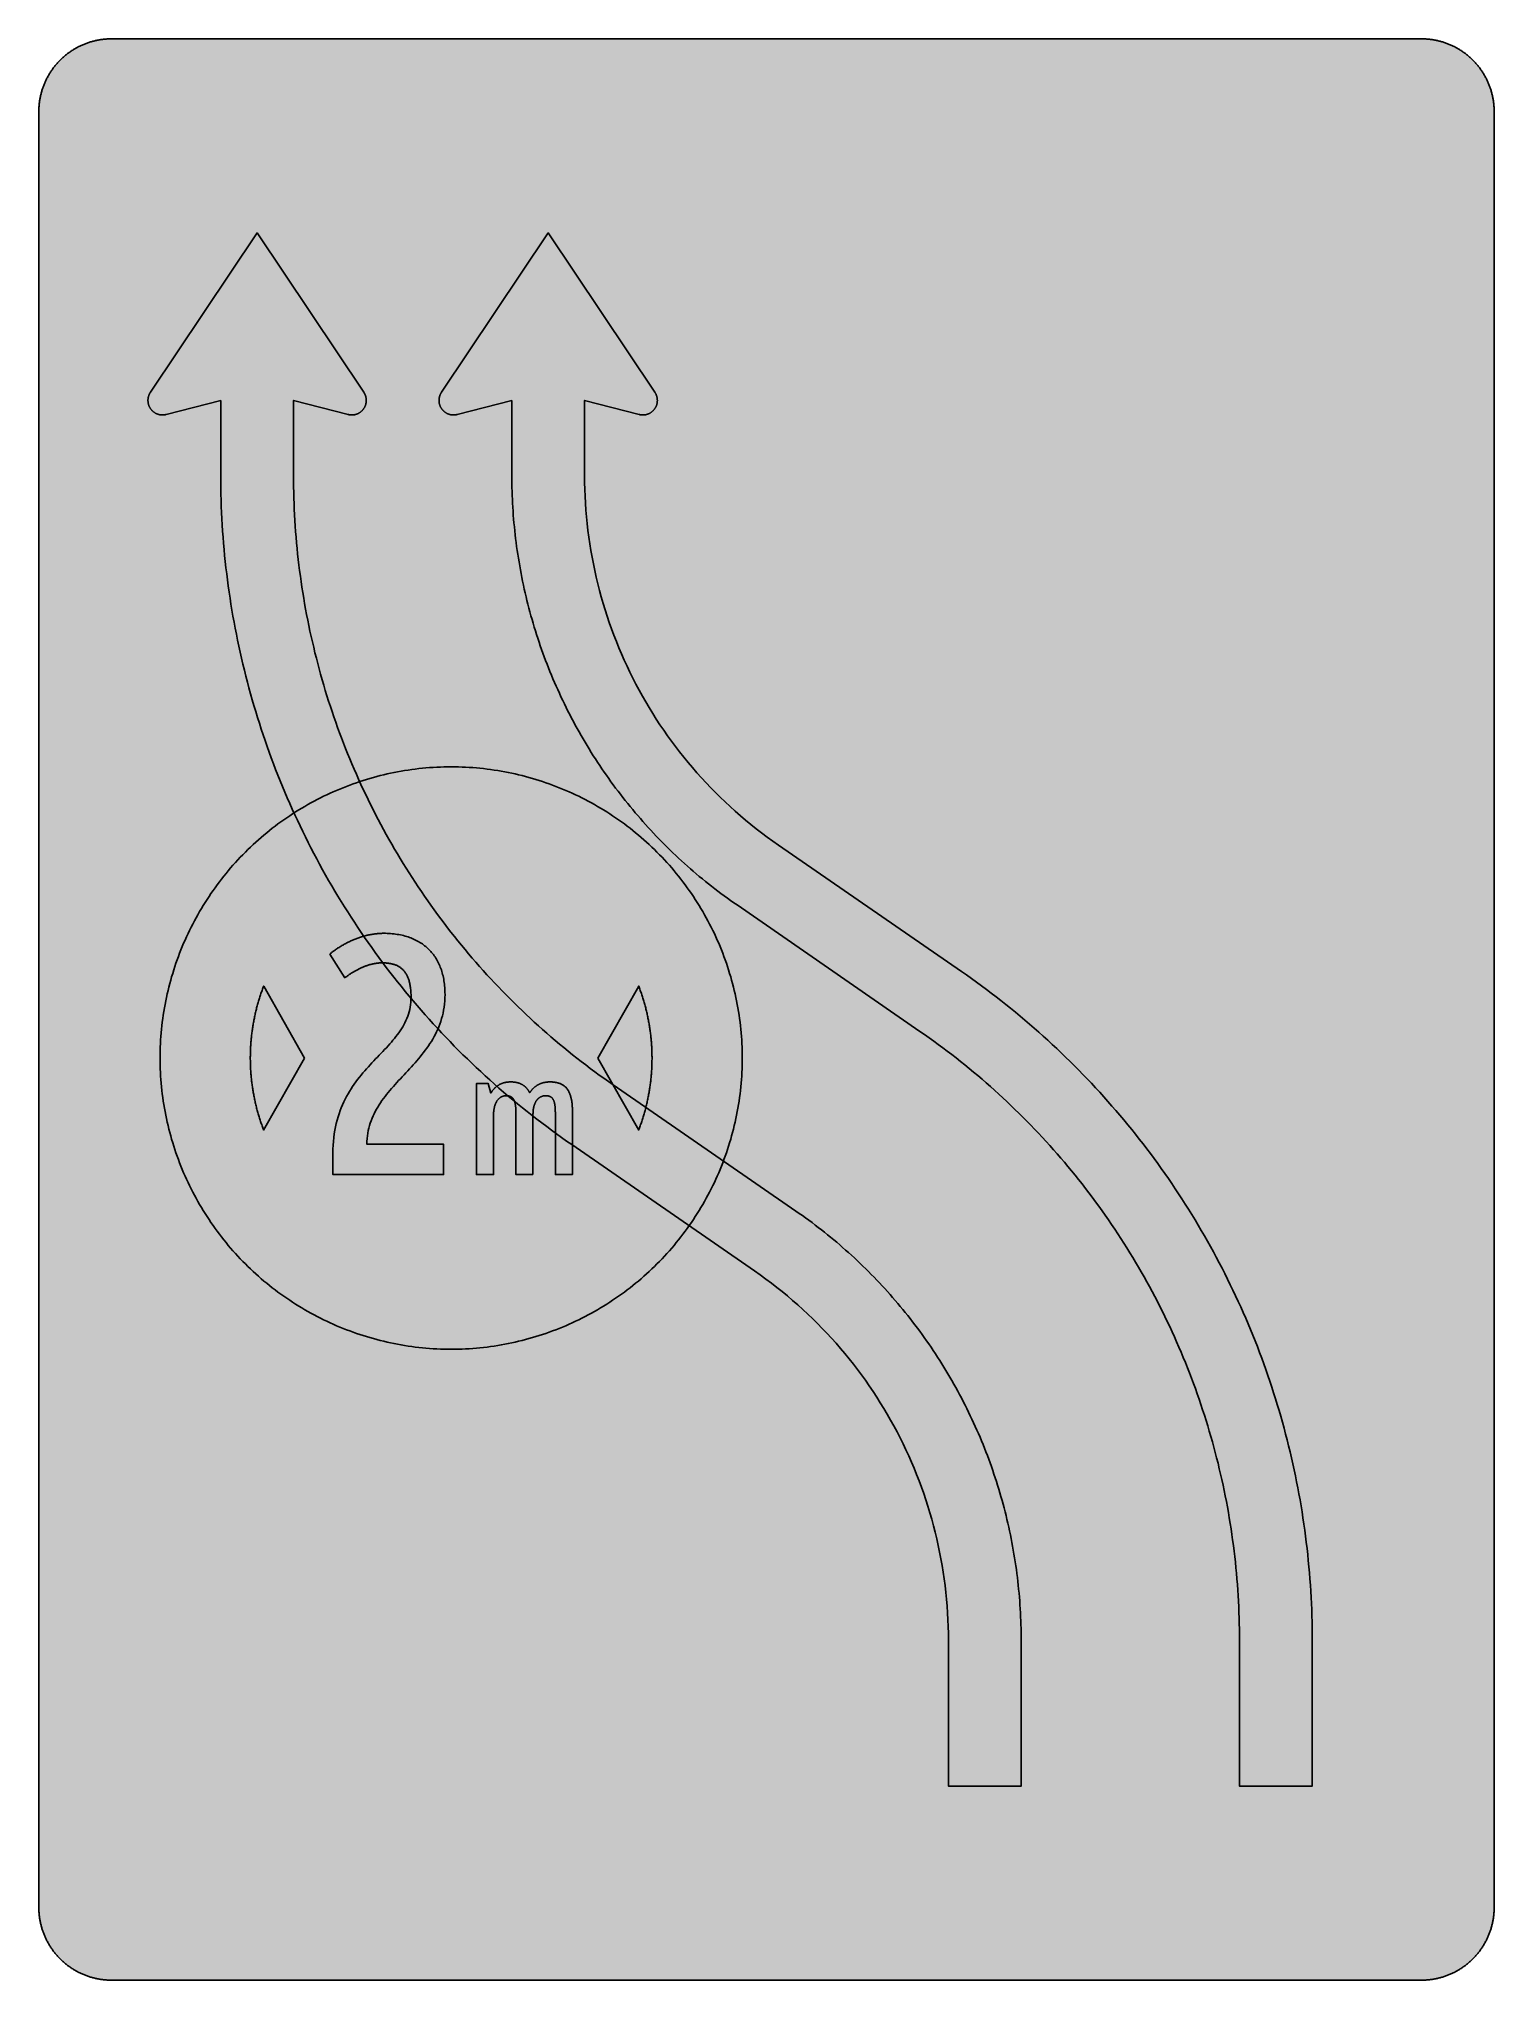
# Model space of a CAD drawing. Header units: millimetres. Extents: x 0 to 423, y 0 to 564.
import ezdxf

# ---------------------------------------------------------------- set-up
doc = ezdxf.new("R2010")
doc.units = ezdxf.units.MM

msp = doc.modelspace()

# ---------------------------------------------------------------- hatches: boundary and pattern name
for color, points in [(254, [(21.2189, 0.0537), (20.955, 0.0533), (20.6934, 0.0584), (20.4292, 0.066), (20.1676, 0.0787), (19.906, 0.094), (19.6469, 0.1118), (19.3853, 0.1321), (19.1262, 0.1549), (18.8671, 0.1829), (18.608, 0.2134), (18.349, 0.2464), (18.0924, 0.2845), (17.8359, 0.3251), (17.5793, 0.3683), (17.3253, 0.414), (17.0688, 0.4623), (16.8148, 0.5156), (16.5633, 0.5715), (16.3093, 0.6299), (16.0579, 0.6909), (15.809, 0.7544), (15.56, 0.823), (15.3111, 0.8941), (15.0622, 0.9677), (14.8158, 1.0439), (14.5694, 1.1227), (14.3256, 1.2065), (14.0818, 1.2903), (13.8379, 1.3792), (13.5966, 1.4707), (13.3579, 1.5672), (13.1191, 1.6637), (12.8803, 1.7628), (12.6441, 1.8669), (12.4079, 1.9736), (12.1742, 2.0803), (11.9405, 2.192), (11.7094, 2.3089), (11.4808, 2.4257), (11.2522, 2.5451), (11.0236, 2.6695), (10.7975, 2.794), (10.574, 2.9235), (10.3505, 3.0556), (10.1295, 3.1877), (9.9111, 3.3249), (9.6926, 3.4646), (9.4742, 3.6068), (9.2608, 3.7541), (9.0475, 3.9014), (8.8341, 4.0513), (8.6258, 4.2037), (8.4176, 4.3612), (8.2118, 4.5187), (8.0061, 4.6812), (7.8029, 4.8438), (7.6022, 5.0114), (7.4041, 5.1816), (7.206, 5.3518), (7.0129, 5.527), (6.8174, 5.7048), (6.6269, 5.8826), (6.4389, 6.0655), (6.2509, 6.2509), (6.0655, 6.4389), (5.8852, 6.6269), (5.7048, 6.8174), (5.527, 7.0104), (5.3518, 7.206), (5.1816, 7.4041), (5.0114, 7.6022), (4.8463, 7.8029), (4.6812, 8.0061), (4.5187, 8.2118), (4.3612, 8.4176), (4.2062, 8.6258), (4.0513, 8.8341), (3.9014, 9.0475), (3.7541, 9.2608), (3.6068, 9.4742), (3.4646, 9.6926), (3.3249, 9.9085), (3.1877, 10.1295), (3.0556, 10.3505), (2.9235, 10.574), (2.794, 10.7975), (2.6695, 11.0236), (2.5451, 11.2522), (2.4257, 11.4808), (2.3063, 11.7094), (2.192, 11.9405), (2.0803, 12.1742), (1.971, 12.4079), (1.8669, 12.6441), (1.7628, 12.8803), (1.6637, 13.1191), (1.5646, 13.3579), (1.4707, 13.5966), (1.3792, 13.8379), (1.2903, 14.0818), (1.2065, 14.3256), (1.1227, 14.5694), (1.0439, 14.8158), (0.9652, 15.0622), (0.8915, 15.3111), (0.823, 15.56), (0.7544, 15.809), (0.6883, 16.0604), (0.6274, 16.3119), (0.569, 16.5633), (0.5131, 16.8148), (0.4623, 17.0688), (0.4115, 17.3253), (0.3658, 17.5793), (0.3226, 17.8359), (0.2819, 18.0924), (0.2464, 18.3515), (0.2134, 18.608), (0.1829, 18.8671), (0.1549, 19.1262), (0.1295, 19.3878), (0.1092, 19.6469), (0.0914, 19.9085), (0.0762, 20.1701), (0.066, 20.4318), (0.0584, 20.6934), (0.0533, 20.955), (0.0508, 21.2192), (0.0522, 543.3314), (0.0533, 543.593), (0.0584, 543.8546), (0.066, 544.1188), (0.0762, 544.3804), (0.0914, 544.642), (0.1092, 544.9011), (0.1295, 545.1627), (0.1549, 545.4218), (0.1829, 545.6809), (0.2134, 545.94), (0.2464, 546.1991), (0.2819, 546.4556), (0.3226, 546.7121), (0.3658, 546.9687), (0.4115, 547.2227), (0.4623, 547.4792), (0.5131, 547.7332), (0.569, 547.9847), (0.6274, 548.2387), (0.6883, 548.4876), (0.7544, 548.7391), (0.823, 548.988), (0.8915, 549.2369), (0.9652, 549.4858), (1.0439, 549.7322), (1.1227, 549.9786), (1.2065, 550.2224), (1.2903, 550.4663), (1.3792, 550.7076), (1.4707, 550.9489), (1.5646, 551.1902), (1.6637, 551.4289), (1.7628, 551.6677), (1.8669, 551.9039), (1.971, 552.1401), (2.0803, 552.3738), (2.192, 552.6049), (2.3063, 552.8386), (2.4257, 553.0672), (2.5451, 553.2958), (2.6695, 553.5244), (2.794, 553.7505), (2.9235, 553.974), (3.0556, 554.1975), (3.1877, 554.4185), (3.3249, 554.6369), (3.4646, 554.8554), (3.6068, 555.0738), (3.7541, 555.2872), (3.9014, 555.5005), (4.0513, 555.7114), (4.2062, 555.9222), (4.3612, 556.1305), (4.5187, 556.3362), (4.6812, 556.5419), (4.8463, 556.7451), (5.0114, 556.9458), (5.1816, 557.1439), (5.3518, 557.342), (5.527, 557.5351), (5.7048, 557.7281), (5.8852, 557.9212), (6.0655, 558.1091), (6.2509, 558.2971), (6.4389, 558.4825), (6.6269, 558.6628), (6.8174, 558.8432), (7.0129, 559.021), (7.206, 559.1937), (7.4041, 559.3664), (7.6022, 559.5366), (7.8029, 559.7017), (8.0061, 559.8668), (8.2118, 560.0268), (8.4176, 560.1868), (8.6258, 560.3418), (8.8341, 560.4967), (9.0475, 560.6466), (9.2608, 560.7939), (9.4742, 560.9387), (9.6926, 561.0835), (9.9111, 561.2232), (10.1295, 561.3603), (10.3505, 561.4924), (10.574, 561.6245), (10.7975, 561.754), (11.0236, 561.8785), (11.2522, 562.0029), (11.4808, 562.1223), (11.7094, 562.2392), (11.9405, 562.356), (12.1742, 562.4678), (12.4079, 562.5744), (12.6441, 562.6811), (12.8803, 562.7853), (13.1191, 562.8843), (13.3579, 562.9834), (13.5966, 563.0774), (13.8379, 563.1688), (14.0818, 563.2577), (14.3256, 563.3415), (14.5694, 563.4253), (14.8158, 563.5041), (15.0622, 563.5803), (15.3111, 563.6539), (15.56, 563.7251), (15.809, 563.7936), (16.0579, 563.8571), (16.3093, 563.9206), (16.5633, 563.9791), (16.8148, 564.0349), (17.0688, 564.0857), (17.3253, 564.1365), (17.5793, 564.1823), (17.8359, 564.2254), (18.0924, 564.2635), (18.349, 564.3016), (18.608, 564.3347), (18.8671, 564.3651), (19.1262, 564.3931), (19.3853, 564.4185), (19.6469, 564.4388), (19.906, 564.4566), (20.1676, 564.4718), (20.4292, 564.482), (20.6934, 564.4896), (20.955, 564.4947), (21.2166, 564.4972), (402.2189, 564.4981), (402.4808, 564.4947), (402.7424, 564.4896), (403.0066, 564.482), (403.2682, 564.4718), (403.5298, 564.4566), (403.7889, 564.4388), (404.0505, 564.4185), (404.3096, 564.3931), (404.5687, 564.3651), (404.8277, 564.3347), (405.0868, 564.3016), (405.3434, 564.2635), (405.5999, 564.2254), (405.8564, 564.1823), (406.113, 564.1365), (406.367, 564.0857), (406.621, 564.0349), (406.875, 563.9791), (407.1264, 563.9206), (407.3779, 563.8571), (407.6268, 563.7936), (407.8783, 563.7251), (408.1272, 563.6539), (408.3736, 563.5803), (408.62, 563.5041), (408.8663, 563.4253), (409.1102, 563.3415), (409.354, 563.2577), (409.5979, 563.1688), (409.8392, 563.0774), (410.0805, 562.9834), (410.3192, 562.8843), (410.5554, 562.7853), (410.7942, 562.6811), (411.0279, 562.5744), (411.2616, 562.4678), (411.4952, 562.356), (411.7264, 562.2392), (411.9575, 562.1223), (412.1861, 562.0029), (412.4122, 561.8785), (412.6382, 561.754), (412.8643, 561.6245), (413.0853, 561.4924), (413.3063, 561.3603), (413.5272, 561.2232), (413.7457, 561.0835), (413.9616, 560.9387), (414.1775, 560.7939), (414.3908, 560.6466), (414.6017, 560.4967), (414.8125, 560.3418), (415.0208, 560.1868), (415.2265, 560.0268), (415.4297, 559.8668), (415.6329, 559.7017), (415.8336, 559.5366), (416.0342, 559.3664), (416.2298, 559.1937), (416.4254, 559.021), (416.6184, 558.8432), (416.8089, 558.6628), (416.9994, 558.4825), (417.1848, 558.2971), (417.3703, 558.1091), (417.5531, 557.9212), (417.7335, 557.7281), (417.9087, 557.5351), (418.084, 557.342), (418.2567, 557.1439), (418.4244, 556.9458), (418.592, 556.7451), (418.7546, 556.5419), (418.9171, 556.3362), (419.0746, 556.1305), (419.2321, 555.9222), (419.3845, 555.7114), (419.5369, 555.5005), (419.6842, 555.2872), (419.829, 555.0738), (419.9712, 554.8554), (420.1109, 554.6369), (420.2481, 554.4185), (420.3827, 554.1975), (420.5148, 553.974), (420.6418, 553.7505), (420.7688, 553.5244), (420.8907, 553.2958), (421.0126, 553.0672), (421.1295, 552.8386), (421.2438, 552.6049), (421.3555, 552.3738), (421.4647, 552.1401), (421.5689, 551.9039), (421.673, 551.6677), (421.7746, 551.4289), (421.8711, 551.1902), (421.9651, 550.9489), (422.0566, 550.7076), (422.1455, 550.4663), (422.2318, 550.2224), (422.3131, 549.9786), (422.3918, 549.7322), (422.4706, 549.4858), (422.5442, 549.2369), (422.6128, 548.988), (422.6814, 548.7391), (422.7449, 548.4876), (422.8084, 548.2387), (422.8668, 547.9847), (422.9227, 547.7332), (422.9735, 547.4792), (423.0243, 547.2227), (423.07, 546.9687), (423.1132, 546.7121), (423.1513, 546.4556), (423.1894, 546.1991), (423.2224, 545.94), (423.2529, 545.6809), (423.2808, 545.4218), (423.3037, 545.1627), (423.3266, 544.9011), (423.3443, 544.642), (423.357, 544.3804), (423.3697, 544.1188), (423.3774, 543.8546), (423.3824, 543.593), (423.385, 543.3314), (423.3855, 21.2203), (423.3824, 20.955), (423.3774, 20.6934), (423.3697, 20.4318), (423.357, 20.1701), (423.3443, 19.9085), (423.3266, 19.6469), (423.3037, 19.3878), (423.2808, 19.1262), (423.2529, 18.8671), (423.2224, 18.608), (423.1894, 18.3515), (423.1513, 18.0924), (423.1132, 17.8359), (423.07, 17.5793), (423.0243, 17.3253), (422.9735, 17.0688), (422.9227, 16.8148), (422.8668, 16.5633), (422.8084, 16.3119), (422.7449, 16.0604), (422.6814, 15.809), (422.6128, 15.56), (422.5442, 15.3111), (422.4706, 15.0622), (422.3918, 14.8158), (422.3131, 14.5694), (422.2318, 14.3256), (422.1455, 14.0818), (422.0566, 13.8379), (421.9651, 13.5966), (421.8711, 13.3579), (421.7746, 13.1191), (421.673, 12.8803), (421.5689, 12.6441), (421.4647, 12.4079), (421.3555, 12.1742), (421.2438, 11.9405), (421.1295, 11.7094), (421.0126, 11.4808), (420.8907, 11.2522), (420.7688, 11.0236), (420.6418, 10.7975), (420.5148, 10.574), (420.3827, 10.3505), (420.2481, 10.1295), (420.1109, 9.9085), (419.9712, 9.6926), (419.829, 9.4742), (419.6842, 9.2608), (419.5369, 9.0475), (419.3845, 8.8341), (419.2321, 8.6258), (419.0746, 8.4176), (418.9171, 8.2118), (418.7546, 8.0061), (418.592, 7.8029), (418.4244, 7.6022), (418.2567, 7.4041), (418.084, 7.206), (417.9087, 7.0104), (417.7335, 6.8174), (417.5531, 6.6269), (417.3703, 6.4389), (417.1848, 6.2509), (416.9994, 6.0655), (416.8089, 5.8826), (416.6184, 5.7048), (416.4254, 5.527), (416.2298, 5.3518), (416.0342, 5.1816), (415.8336, 5.0114), (415.6329, 4.8438), (415.4297, 4.6812), (415.2265, 4.5187), (415.0208, 4.3612), (414.8125, 4.2037), (414.6017, 4.0513), (414.3908, 3.9014), (414.1775, 3.7541), (413.9616, 3.6068), (413.7457, 3.4646), (413.5272, 3.3249), (413.3063, 3.1877), (413.0853, 3.0556), (412.8643, 2.9235), (412.6382, 2.794), (412.4122, 2.6695), (412.1861, 2.5451), (411.9575, 2.4257), (411.7264, 2.3089), (411.4952, 2.192), (411.2616, 2.0803), (411.0279, 1.9736), (410.7942, 1.8669), (410.5554, 1.7628), (410.3192, 1.6637), (410.0805, 1.5672), (409.8392, 1.4707), (409.5979, 1.3792), (409.354, 1.2903), (409.1102, 1.2065), (408.8663, 1.1227), (408.62, 1.0439), (408.3736, 0.9677), (408.1272, 0.8941), (407.8783, 0.823), (407.6268, 0.7544), (407.3779, 0.6909), (407.1264, 0.6299), (406.875, 0.5715), (406.621, 0.5156), (406.367, 0.4623), (406.113, 0.414), (405.8564, 0.3683), (405.5999, 0.3251), (405.3434, 0.2845), (405.0868, 0.2464), (404.8277, 0.2134), (404.5687, 0.1829), (404.3096, 0.1549), (404.0505, 0.1321), (403.7889, 0.1118), (403.5298, 0.094), (403.2682, 0.0787), (403.0066, 0.066), (402.7424, 0.0584), (402.4808, 0.0533), (402.2166, 0.0533)]), (59, [(52.9689, 459.3703), (37.0939, 455.2703), (37.0764, 455.2645), (37.0611, 455.262), (37.0434, 455.2569), (37.0281, 455.2518), (37.0129, 455.2493), (36.9951, 455.2442), (36.9799, 455.2417), (36.9621, 455.2366), (36.9468, 455.234), (36.9316, 455.2315), (36.9138, 455.2264), (36.8986, 455.2239), (36.8808, 455.2213), (36.8656, 455.2163), (36.8478, 455.2137), (36.8325, 455.2112), (36.8148, 455.2086), (36.7995, 455.2036), (36.7843, 455.201), (36.7665, 455.1985), (36.7513, 455.1959), (36.7335, 455.1934), (36.7182, 455.1909), (36.7005, 455.1883), (36.6852, 455.1858), (36.6674, 455.1832), (36.6522, 455.1807), (36.6344, 455.1782), (36.6192, 455.1756), (36.6014, 455.1731), (36.5862, 455.1705), (36.5684, 455.168), (36.5531, 455.168), (36.5354, 455.1655), (36.5201, 455.1629), (36.5023, 455.1604), (36.4846, 455.1604), (36.4693, 455.1578), (36.4515, 455.1553), (36.4363, 455.1553), (36.4185, 455.1528), (36.4033, 455.1502), (36.3855, 455.1502), (36.3703, 455.1477), (36.3525, 455.1477), (36.3347, 455.1451), (36.3195, 455.1451), (36.3017, 455.1451), (36.2864, 455.1426), (36.2687, 455.1426), (36.2534, 455.1401), (36.2356, 455.1401), (36.2179, 455.1401), (36.2026, 455.1401), (36.1848, 455.1375), (36.1696, 455.1375), (36.1518, 455.1375), (36.134, 455.1375), (36.1188, 455.1375), (36.101, 455.135), (36.0858, 455.135), (36.068, 455.135), (36.0502, 455.135), (36.035, 455.135), (35.9258, 455.1375), (35.8165, 455.1401), (35.7099, 455.1477), (35.6006, 455.1578), (35.4965, 455.1705), (35.3898, 455.1832), (35.2857, 455.201), (35.1815, 455.2213), (35.0774, 455.2442), (34.9758, 455.2696), (34.8767, 455.295), (34.7751, 455.3255), (34.6761, 455.3585), (34.5796, 455.3915), (34.483, 455.4296), (34.3865, 455.4677), (34.2925, 455.5084), (34.1986, 455.5541), (34.1071, 455.5998), (34.0157, 455.6455), (33.9268, 455.6963), (33.8404, 455.7497), (33.7541, 455.803), (33.6677, 455.8589), (33.5839, 455.9173), (33.5026, 455.9757), (33.4213, 456.0392), (33.3426, 456.1027), (33.2638, 456.1688), (33.1876, 456.2348), (33.114, 456.3034), (33.0403, 456.3745), (32.9692, 456.4482), (32.9006, 456.5218), (32.8346, 456.598), (32.7685, 456.6768), (32.705, 456.7555), (32.6415, 456.8368), (32.5831, 456.9181), (32.5247, 457.0019), (32.4688, 457.0882), (32.4129, 457.1746), (32.3621, 457.261), (32.3113, 457.3499), (32.2631, 457.4413), (32.2174, 457.5327), (32.1742, 457.6267), (32.1335, 457.7207), (32.0954, 457.8172), (32.0573, 457.9137), (32.0243, 458.0103), (31.9913, 458.1093), (31.9608, 458.2109), (31.9354, 458.31), (31.91, 458.4116), (31.8872, 458.5157), (31.8668, 458.6199), (31.8491, 458.724), (31.8338, 458.8307), (31.8237, 458.9374), (31.8135, 459.044), (31.8059, 459.1507), (31.8033, 459.2599), (31.8008, 459.3692), (31.8008, 459.4073), (31.8008, 459.4479), (31.8033, 459.486), (31.8033, 459.5266), (31.8059, 459.5647), (31.8084, 459.6054), (31.811, 459.6435), (31.8135, 459.6816), (31.816, 459.7222), (31.8186, 459.7603), (31.8237, 459.7984), (31.8262, 459.8365), (31.8313, 459.8772), (31.8364, 459.9153), (31.8414, 459.9534), (31.8465, 459.9915), (31.8541, 460.0321), (31.8592, 460.0702), (31.8668, 460.1083), (31.8719, 460.1464), (31.8795, 460.1845), (31.8872, 460.2226), (31.8973, 460.2607), (31.9049, 460.2988), (31.9126, 460.3369), (31.9227, 460.375), (31.9329, 460.4131), (31.9405, 460.4487), (31.9507, 460.4868), (31.9634, 460.5249), (31.9735, 460.563), (31.9837, 460.5985), (31.9964, 460.6366), (32.0065, 460.6722), (32.0192, 460.7103), (32.0319, 460.7484), (32.0446, 460.7839), (32.0573, 460.8195), (32.0726, 460.8576), (32.0853, 460.8932), (32.1005, 460.9287), (32.1132, 460.9668), (32.1285, 461.0024), (32.1437, 461.0379), (32.1589, 461.0735), (32.1767, 461.1091), (32.192, 461.1446), (32.2097, 461.1802), (32.225, 461.2157), (32.2428, 461.2488), (32.2605, 461.2843), (32.2783, 461.3199), (32.2961, 461.3529), (32.3139, 461.3885), (32.3342, 461.424), (32.352, 461.457), (32.3723, 461.4901), (32.3926, 461.5256), (32.4129, 461.5586), (32.4333, 461.5917), (32.4536, 461.6247), (32.4739, 461.6577), (32.4968, 461.6907), (32.5171, 461.7237), (63.5522, 508.0536), (94.5871, 461.7251), (94.6074, 461.6907), (94.6302, 461.6577), (94.6506, 461.6247), (94.6709, 461.5917), (94.6912, 461.5586), (94.7115, 461.5256), (94.7318, 461.4901), (94.7496, 461.457), (94.7699, 461.424), (94.7877, 461.3885), (94.808, 461.3529), (94.8258, 461.3199), (94.8436, 461.2843), (94.8614, 461.2488), (94.8766, 461.2157), (94.8944, 461.1802), (94.9122, 461.1446), (94.9274, 461.1091), (94.9427, 461.0735), (94.9579, 461.0379), (94.9731, 461.0024), (94.9884, 460.9668), (95.0036, 460.9287), (95.0163, 460.8932), (95.0316, 460.8576), (95.0443, 460.8195), (95.057, 460.7839), (95.0697, 460.7484), (95.0824, 460.7103), (95.0951, 460.6722), (95.1078, 460.6366), (95.1179, 460.5985), (95.1306, 460.563), (95.1408, 460.5249), (95.1509, 460.4868), (95.1611, 460.4487), (95.1713, 460.4131), (95.1789, 460.375), (95.189, 460.3369), (95.1967, 460.2988), (95.2068, 460.2607), (95.2144, 460.2226), (95.2221, 460.1845), (95.2297, 460.1464), (95.2373, 460.1083), (95.2424, 460.0702), (95.25, 460.0321), (95.2551, 459.9915), (95.2602, 459.9534), (95.2652, 459.9153), (95.2703, 459.8772), (95.2754, 459.8365), (95.2779, 459.7984), (95.283, 459.7603), (95.2856, 459.7222), (95.2906, 459.6816), (95.2932, 459.6435), (95.2932, 459.6054), (95.2957, 459.5647), (95.2983, 459.5266), (95.2983, 459.486), (95.3008, 459.4479), (95.3008, 459.4073), (95.3008, 459.3692), (95.3008, 459.2599), (95.2957, 459.1507), (95.2881, 459.044), (95.2779, 458.9374), (95.2678, 458.8307), (95.2525, 458.724), (95.2348, 458.6199), (95.2144, 458.5157), (95.1916, 458.4116), (95.1687, 458.31), (95.1408, 458.2109), (95.1103, 458.1093), (95.0798, 458.0103), (95.0443, 457.9137), (95.0062, 457.8172), (94.9681, 457.7207), (94.9274, 457.6267), (94.8842, 457.5327), (94.8385, 457.4413), (94.7903, 457.3499), (94.7395, 457.261), (94.6887, 457.1746), (94.6353, 457.0882), (94.5769, 457.0019), (94.521, 456.9181), (94.4601, 456.8368), (94.3991, 456.7555), (94.3356, 456.6768), (94.2696, 456.598), (94.201, 456.5218), (94.1324, 456.4482), (94.0613, 456.3745), (93.9876, 456.3034), (93.914, 456.2348), (93.8378, 456.1688), (93.7616, 456.1027), (93.6803, 456.0392), (93.6015, 455.9757), (93.5177, 455.9173), (93.4339, 455.8589), (93.3501, 455.803), (93.2637, 455.7497), (93.1748, 455.6963), (93.0859, 455.6455), (92.9945, 455.5998), (92.903, 455.5541), (92.8091, 455.5084), (92.7151, 455.4677), (92.6211, 455.4296), (92.5246, 455.3915), (92.4255, 455.3585), (92.3265, 455.3255), (92.2274, 455.295), (92.1258, 455.2696), (92.0242, 455.2442), (91.9201, 455.2213), (91.8159, 455.201), (91.7118, 455.1832), (91.6076, 455.1705), (91.501, 455.1578), (91.3943, 455.1477), (91.2851, 455.1401), (91.1758, 455.1375), (91.0666, 455.135), (91.0514, 455.135), (91.0336, 455.135), (91.0184, 455.135), (91.0006, 455.135), (90.9828, 455.1375), (90.9676, 455.1375), (90.9498, 455.1375), (90.9345, 455.1375), (90.9168, 455.1375), (90.9015, 455.1401), (90.8837, 455.1401), (90.866, 455.1401), (90.8507, 455.1401), (90.8329, 455.1426), (90.8177, 455.1426), (90.7999, 455.1451), (90.7847, 455.1451), (90.7669, 455.1451), (90.7517, 455.1477), (90.7339, 455.1477), (90.7161, 455.1502), (90.7009, 455.1502), (90.6831, 455.1528), (90.6678, 455.1553), (90.6501, 455.1553), (90.6348, 455.1578), (90.617, 455.1604), (90.6018, 455.1604), (90.584, 455.1629), (90.5688, 455.1655), (90.551, 455.168), (90.5332, 455.168), (90.518, 455.1705), (90.5002, 455.1731), (90.485, 455.1756), (90.4672, 455.1782), (90.4519, 455.1807), (90.4342, 455.1832), (90.4189, 455.1858), (90.4011, 455.1883), (90.3859, 455.1909), (90.3681, 455.1934), (90.3529, 455.1959), (90.3351, 455.1985), (90.3199, 455.201), (90.3021, 455.2036), (90.2868, 455.2086), (90.2716, 455.2112), (90.2538, 455.2137), (90.2386, 455.2163), (90.2208, 455.2213), (90.2056, 455.2239), (90.1878, 455.2264), (90.1725, 455.2315), (90.1548, 455.234), (90.1395, 455.2366), (90.1243, 455.2417), (90.1065, 455.2442), (90.0913, 455.2493), (90.0735, 455.2518), (90.0582, 455.2569), (90.043, 455.262), (90.0252, 455.2645), (90.01, 455.2696), (74.1355, 459.3703), (74.1355, 437.4981), (74.1401, 435.864), (74.1578, 434.2333), (74.1909, 432.6026), (74.234, 430.972), (74.2899, 429.3438), (74.356, 427.7157), (74.4372, 426.0875), (74.5287, 424.4619), (74.6328, 422.8389), (74.7522, 421.2158), (74.8792, 419.5953), (75.0214, 417.9748), (75.1764, 416.3568), (75.3415, 414.7414), (75.5193, 413.1259), (75.7098, 411.513), (75.9104, 409.9027), (76.1263, 408.2923), (76.3524, 406.6845), (76.5912, 405.0792), (76.8401, 403.4765), (77.1042, 401.8763), (77.3786, 400.2761), (77.663, 398.6809), (77.9628, 397.0858), (78.2726, 395.4958), (78.5952, 393.9057), (78.9305, 392.3182), (79.2759, 390.7358), (79.6341, 389.1534), (80.0049, 387.5761), (80.3859, 386.0013), (80.7822, 384.429), (81.186, 382.8593), (81.6051, 381.2921), (82.0344, 379.7275), (82.4738, 378.1679), (82.9285, 376.6109), (83.3933, 375.0589), (83.8683, 373.507), (84.3559, 371.9601), (84.8563, 370.4184), (85.3669, 368.8791), (85.8901, 367.3424), (86.426, 365.8108), (86.9721, 364.2817), (87.5309, 362.7577), (88.0999, 361.2363), (88.6816, 359.7199), (89.2734, 358.206), (89.8779, 356.6998), (90.4951, 355.1936), (91.1225, 353.695), (91.7626, 352.1989), (92.4128, 350.708), (93.0732, 349.2221), (93.7463, 347.7387), (94.4321, 346.2604), (95.1281, 344.7898), (95.8367, 343.3216), (96.5556, 341.8561), (97.2845, 340.3981), (98.0288, 338.9452), (98.7806, 337.4974), (99.5451, 336.0547), (100.3198, 334.6171), (101.1047, 333.187), (101.8997, 331.7646), (102.7074, 330.3473), (103.5228, 328.9376), (104.3508, 327.5355), (105.1865, 326.1385), (106.0348, 324.7492), (106.8908, 323.3674), (107.7595, 321.9933), (108.6383, 320.6242), (109.5248, 319.2628), (110.424, 317.9089), (111.3307, 316.5602), (112.2477, 315.2216), (113.1773, 313.8881), (114.1146, 312.5622), (115.062, 311.244), (116.0196, 309.9333), (116.9848, 308.6303), (117.9627, 307.3349), (118.9482, 306.0471), (119.9439, 304.767), (120.9472, 303.4944), (121.9632, 302.2295), (122.9868, 300.9722), (124.0206, 299.7225), (125.062, 298.4805), (126.1135, 297.2486), (127.1753, 296.0218), (128.2471, 294.8051), (129.3266, 293.5961), (130.4138, 292.3946), (131.511, 291.2008), (132.6185, 290.0172), (133.7335, 288.8386), (134.8588, 287.6702), (135.9916, 286.512), (137.1346, 285.3614), (138.2852, 284.2184), (139.4435, 283.083), (140.6119, 281.9578), (141.7904, 280.8402), (142.9766, 279.7327), (144.1704, 278.6329), (145.3718, 277.5433), (146.5834, 276.4612), (147.8026, 275.3893), (149.0294, 274.3251), (150.2664, 273.2684), (151.511, 272.2245), (152.7632, 271.1882), (154.0256, 270.1595), (155.2931, 269.1409), (156.5707, 268.1326), (157.8559, 267.1343), (159.1488, 266.1437), (160.4493, 265.1633), (161.7574, 264.193), (163.0756, 263.2304), (164.399, 262.2779), (165.7325, 261.3355), (167.071, 260.4033), (220.2889, 223.6664), (221.2315, 223.0069), (222.1713, 222.344), (223.106, 221.6734), (224.0331, 220.9952), (224.9551, 220.3094), (225.872, 219.6186), (226.7839, 218.9201), (227.6907, 218.2165), (228.5898, 217.5053), (229.4839, 216.7865), (230.3729, 216.0626), (231.2568, 215.3336), (232.1331, 214.5944), (233.0044, 213.8528), (233.8705, 213.1009), (234.7316, 212.3465), (235.585, 211.5845), (236.4334, 210.8149), (237.2741, 210.0402), (238.1098, 209.2579), (238.9403, 208.4705), (239.7633, 207.678), (240.5812, 206.8779), (241.3914, 206.0727), (242.1966, 205.2599), (242.9967, 204.4446), (243.7892, 203.6191), (244.5741, 202.7911), (245.3538, 201.9554), (246.1285, 201.1147), (246.8956, 200.2688), (247.6576, 199.4154), (248.412, 198.5569), (249.1588, 197.6933), (249.9004, 196.8246), (250.637, 195.9483), (251.3635, 195.0669), (252.0874, 194.1805), (252.8011, 193.2889), (253.5098, 192.3923), (254.2108, 191.4906), (254.9068, 190.5813), (255.5951, 189.6694), (256.2758, 188.7499), (256.9515, 187.8254), (257.6195, 186.8983), (258.2799, 185.9636), (258.9327, 185.0238), (259.5804, 184.0789), (260.2205, 183.1289), (260.8529, 182.1739), (261.4803, 181.2138), (262.0975, 180.2511), (262.7097, 179.2808), (263.3142, 178.3055), (263.9111, 177.3276), (264.5029, 176.342), (265.0846, 175.354), (265.6611, 174.3608), (266.2301, 173.3601), (266.7889, 172.3568), (267.3426, 171.3509), (267.8887, 170.3375), (268.4272, 169.3215), (268.9581, 168.3004), (269.4813, 167.2742), (269.9969, 166.2481), (270.5049, 165.2168), (271.0028, 164.1805), (271.493, 163.1417), (271.9756, 162.1003), (272.4506, 161.0563), (272.9179, 160.0073), (273.3751, 158.9557), (273.8272, 157.9016), (274.2692, 156.845), (274.7035, 155.7858), (275.1303, 154.7216), (275.5468, 153.6548), (275.9558, 152.5854), (276.3596, 151.5135), (276.7508, 150.4391), (277.1369, 149.3622), (277.5153, 148.2827), (277.8836, 147.2006), (278.2443, 146.1135), (278.5948, 145.0264), (278.9403, 143.9367), (279.2755, 142.8445), (279.6032, 141.7498), (279.9232, 140.65), (280.2331, 139.5501), (280.5354, 138.4503), (280.83, 137.3454), (281.117, 136.238), (281.3939, 135.1305), (281.6631, 134.0206), (281.9248, 132.908), (282.1762, 131.793), (282.4201, 130.6754), (282.6563, 129.5578), (282.8849, 128.4376), (283.1033, 127.315), (283.3141, 126.1923), (283.5148, 125.0671), (283.7078, 123.9393), (283.8933, 122.8115), (284.0711, 121.6812), (284.2387, 120.5484), (284.3987, 119.4156), (284.5486, 118.2827), (284.6908, 117.1473), (284.8254, 116.0094), (284.9499, 114.8715), (285.0667, 113.731), (285.176, 112.5906), (285.275, 111.4501), (285.3665, 110.3071), (285.4477, 109.1616), (285.5214, 108.0186), (285.5874, 106.873), (285.6433, 105.725), (285.6916, 104.5769), (285.7322, 103.4288), (285.7627, 102.2807), (285.783, 101.1301), (285.7957, 99.982), (285.8008, 98.8314), (285.8022, 56.4981), (264.6355, 56.4981), (264.6355, 98.8314), (264.6197, 100.838), (264.574, 102.8421), (264.4953, 104.8436), (264.3886, 106.8375), (264.2514, 108.8263), (264.0838, 110.81), (263.8882, 112.7887), (263.6596, 114.7623), (263.4031, 116.7257), (263.1161, 118.6866), (262.8011, 120.6373), (262.4557, 122.5829), (262.0823, 124.5184), (261.681, 126.4488), (261.2492, 128.3691), (260.7894, 130.2817), (260.3017, 132.1867), (259.7861, 134.0815), (259.2426, 135.9662), (258.6685, 137.8407), (258.0691, 139.7076), (257.4417, 141.5618), (256.7864, 143.4084), (256.1057, 145.2423), (255.397, 147.0635), (254.6604, 148.8745), (253.8959, 150.6753), (253.1085, 152.461), (252.2906, 154.2364), (251.4498, 155.9992), (250.5812, 157.7492), (249.6845, 159.4841), (248.7651, 161.2062), (247.8202, 162.9156), (246.8474, 164.6098), (245.8491, 166.2913), (244.8281, 167.955), (243.7816, 169.606), (242.7072, 171.2417), (241.6124, 172.8597), (240.4897, 174.4624), (239.3442, 176.0499), (238.1733, 177.6197), (236.9795, 179.1741), (235.7603, 180.7108), (234.5182, 182.2298), (233.2507, 183.7309), (231.963, 185.2143), (230.6498, 186.6798), (229.3137, 188.1251), (227.9548, 189.5526), (226.5731, 190.9597), (225.1685, 192.3491), (223.741, 193.7182), (222.2906, 195.0669), (220.82, 196.3928), (219.3265, 197.7009), (217.8101, 198.9887), (216.2734, 200.2536), (214.7138, 201.4957), (213.1314, 202.7174), (211.5312, 203.9163), (209.9081, 205.0923), (208.2622, 206.248), (155.0487, 242.9852), (153.576, 244.0076), (152.113, 245.044), (150.6576, 246.0879), (149.2123, 247.1445), (147.7747, 248.2113), (146.3446, 249.2883), (144.9248, 250.3754), (143.5125, 251.4752), (142.1105, 252.5827), (140.716, 253.7003), (139.3317, 254.828), (137.955, 255.9685), (136.5885, 257.1166), (135.2321, 258.2748), (133.8834, 259.4432), (132.5423, 260.6218), (131.2139, 261.8105), (129.8931, 263.0068), (128.5799, 264.2159), (127.2794, 265.4325), (125.9865, 266.6594), (124.7013, 267.8938), (123.4288, 269.1409), (122.1638, 270.3957), (120.9091, 271.6606), (119.6645, 272.9332), (118.43, 274.2184), (117.2058, 275.5087), (115.9891, 276.8117), (114.7826, 278.1224), (113.5888, 279.4406), (112.4026, 280.7691), (111.2266, 282.1051), (110.0607, 283.4513), (108.905, 284.8077), (107.7595, 286.1716), (106.6267, 287.5432), (105.5014, 288.925), (104.3864, 290.3144), (103.2815, 291.7114), (102.1893, 293.1185), (101.1072, 294.5333), (100.0328, 295.9557), (98.9711, 297.3857), (97.9195, 298.8259), (96.8807, 300.2737), (95.8494, 301.7291), (94.8309, 303.1947), (93.8225, 304.6654), (92.8268, 306.1462), (91.8388, 307.6321), (90.8634, 309.1282), (89.9008, 310.6318), (88.9483, 312.1431), (88.0059, 313.6621), (87.0737, 315.1861), (86.1543, 316.7202), (85.2475, 318.262), (84.3509, 319.8089), (83.4644, 321.3659), (82.5906, 322.928), (81.727, 324.5002), (80.8761, 326.0776), (80.0379, 327.6625), (79.2099, 329.2526), (78.3971, 330.8477), (77.5945, 332.4504), (76.8045, 334.0583), (76.0273, 335.6712), (75.2627, 337.2891), (74.5084, 338.9122), (73.7692, 340.5378), (73.0428, 342.171), (72.329, 343.8093), (71.6255, 345.4527), (70.9371, 347.0986), (70.2615, 348.7522), (69.596, 350.4082), (68.9458, 352.0694), (68.3057, 353.7356), (67.6808, 355.407), (67.0687, 357.0808), (66.4667, 358.7598), (65.88, 360.4412), (65.3059, 362.1278), (64.7446, 363.8194), (64.196, 365.5162), (63.66, 367.2129), (63.1368, 368.9172), (62.6262, 370.6241), (62.1284, 372.3335), (61.6433, 374.0455), (61.1708, 375.7625), (60.7136, 377.4846), (60.2666, 379.2093), (59.8348, 380.9365), (59.4157, 382.6662), (59.0093, 384.3985), (58.6156, 386.1359), (58.2346, 387.8758), (57.8688, 389.6182), (57.5132, 391.3632), (57.1729, 393.1107), (56.8452, 394.8633), (56.5302, 396.6159), (56.228, 398.3711), (55.941, 400.1313), (55.6641, 401.8915), (55.4025, 403.6543), (55.1536, 405.4196), (54.9199, 407.1874), (54.6964, 408.9578), (54.4881, 410.7282), (54.2925, 412.5011), (54.1096, 414.2765), (53.942, 416.0545), (53.787, 417.8351), (53.6448, 419.6156), (53.5153, 421.3962), (53.401, 423.1818), (53.2994, 424.9674), (53.213, 426.753), (53.1368, 428.5412), (53.0758, 430.3293), (53.0276, 432.12), (52.9946, 433.9107), (52.9742, 435.704), (52.9666, 437.4972)]), (59, [(137.6355, 459.3703), (121.7605, 455.2703), (121.7422, 455.2645), (121.727, 455.262), (121.7117, 455.2569), (121.6939, 455.2518), (121.6787, 455.2493), (121.6609, 455.2442), (121.6457, 455.2417), (121.6304, 455.2366), (121.6127, 455.234), (121.5974, 455.2315), (121.5796, 455.2264), (121.5644, 455.2239), (121.5492, 455.2213), (121.5314, 455.2163), (121.5161, 455.2137), (121.4984, 455.2112), (121.4831, 455.2086), (121.4653, 455.2036), (121.4501, 455.201), (121.4323, 455.1985), (121.4171, 455.1959), (121.3993, 455.1934), (121.3841, 455.1909), (121.3688, 455.1883), (121.351, 455.1858), (121.3358, 455.1832), (121.318, 455.1807), (121.3028, 455.1782), (121.285, 455.1756), (121.2698, 455.1731), (121.252, 455.1705), (121.2342, 455.168), (121.219, 455.168), (121.2012, 455.1655), (121.1859, 455.1629), (121.1682, 455.1604), (121.1529, 455.1604), (121.1351, 455.1578), (121.1199, 455.1553), (121.1021, 455.1553), (121.0869, 455.1528), (121.0691, 455.1502), (121.0513, 455.1502), (121.0361, 455.1477), (121.0183, 455.1477), (121.0031, 455.1451), (120.9853, 455.1451), (120.97, 455.1451), (120.9523, 455.1426), (120.9345, 455.1426), (120.9192, 455.1401), (120.9015, 455.1401), (120.8862, 455.1401), (120.8684, 455.1401), (120.8532, 455.1375), (120.8354, 455.1375), (120.8176, 455.1375), (120.8024, 455.1375), (120.7846, 455.1375), (120.7694, 455.135), (120.7516, 455.135), (120.7338, 455.135), (120.7186, 455.135), (120.7008, 455.135), (120.5916, 455.1375), (120.4824, 455.1401), (120.3757, 455.1477), (120.269, 455.1578), (120.1623, 455.1705), (120.0556, 455.1832), (119.9515, 455.201), (119.8474, 455.2213), (119.7458, 455.2442), (119.6442, 455.2696), (119.5426, 455.295), (119.4435, 455.3255), (119.3444, 455.3585), (119.2454, 455.3915), (119.1489, 455.4296), (119.0523, 455.4677), (118.9584, 455.5084), (118.8669, 455.5541), (118.7729, 455.5998), (118.684, 455.6455), (118.5951, 455.6963), (118.5062, 455.7497), (118.4199, 455.803), (118.3335, 455.8589), (118.2497, 455.9173), (118.1684, 455.9757), (118.0871, 456.0392), (118.0084, 456.1027), (117.9297, 456.1688), (117.856, 456.2348), (117.7798, 456.3034), (117.7087, 456.3745), (117.6376, 456.4482), (117.5664, 456.5218), (117.5004, 456.598), (117.4344, 456.6768), (117.3709, 456.7555), (117.3099, 456.8368), (117.2489, 456.9181), (117.1905, 457.0019), (117.1346, 457.0882), (117.0813, 457.1746), (117.028, 457.261), (116.9797, 457.3499), (116.9314, 457.4413), (116.8857, 457.5327), (116.8425, 457.6267), (116.7994, 457.7207), (116.7613, 457.8172), (116.7257, 457.9137), (116.6901, 458.0103), (116.6571, 458.1093), (116.6292, 458.2109), (116.6012, 458.31), (116.5758, 458.4116), (116.553, 458.5157), (116.5327, 458.6199), (116.5174, 458.724), (116.5022, 458.8307), (116.4895, 458.9374), (116.4793, 459.044), (116.4742, 459.1507), (116.4692, 459.2599), (116.4666, 459.3692), (116.4666, 459.4073), (116.4692, 459.4479), (116.4692, 459.486), (116.4717, 459.5266), (116.4717, 459.5647), (116.4742, 459.6054), (116.4768, 459.6435), (116.4793, 459.6816), (116.4819, 459.7222), (116.4869, 459.7603), (116.4895, 459.7984), (116.4946, 459.8365), (116.4971, 459.8772), (116.5022, 459.9153), (116.5073, 459.9534), (116.5149, 459.9915), (116.52, 460.0321), (116.525, 460.0702), (116.5327, 460.1083), (116.5403, 460.1464), (116.5479, 460.1845), (116.5555, 460.2226), (116.5631, 460.2607), (116.5708, 460.2988), (116.5809, 460.3369), (116.5885, 460.375), (116.5987, 460.4131), (116.6089, 460.4487), (116.619, 460.4868), (116.6292, 460.5249), (116.6393, 460.563), (116.6495, 460.5985), (116.6622, 460.6366), (116.6749, 460.6722), (116.6851, 460.7103), (116.6978, 460.7484), (116.7105, 460.7839), (116.7257, 460.8195), (116.7384, 460.8576), (116.7511, 460.8932), (116.7663, 460.9287), (116.7816, 460.9668), (116.7968, 461.0024), (116.8121, 461.0379), (116.8273, 461.0735), (116.8425, 461.1091), (116.8578, 461.1446), (116.8756, 461.1802), (116.8933, 461.2157), (116.9086, 461.2488), (116.9264, 461.2843), (116.9441, 461.3199), (116.9619, 461.3529), (116.9822, 461.3885), (117, 461.424), (117.0203, 461.457), (117.0381, 461.4901), (117.0584, 461.5256), (117.0788, 461.5586), (117.0991, 461.5917), (117.1194, 461.6247), (117.1423, 461.6577), (117.1626, 461.6907), (117.1854, 461.7237), (148.2189, 508.0536), (179.2538, 461.7251), (179.2732, 461.6907), (179.2961, 461.6577), (179.3164, 461.6247), (179.3367, 461.5917), (179.357, 461.5586), (179.3773, 461.5256), (179.3977, 461.4901), (179.418, 461.457), (179.4358, 461.424), (179.4561, 461.3885), (179.4739, 461.3529), (179.4916, 461.3199), (179.5094, 461.2843), (179.5272, 461.2488), (179.545, 461.2157), (179.5602, 461.1802), (179.578, 461.1446), (179.5932, 461.1091), (179.611, 461.0735), (179.6263, 461.0379), (179.6415, 461.0024), (179.6542, 460.9668), (179.6694, 460.9287), (179.6847, 460.8932), (179.6974, 460.8576), (179.7126, 460.8195), (179.7253, 460.7839), (179.738, 460.7484), (179.7507, 460.7103), (179.7609, 460.6722), (179.7736, 460.6366), (179.7863, 460.5985), (179.7964, 460.563), (179.8066, 460.5249), (179.8168, 460.4868), (179.8269, 460.4487), (179.8371, 460.4131), (179.8472, 460.375), (179.8549, 460.3369), (179.865, 460.2988), (179.8726, 460.2607), (179.8803, 460.2226), (179.8879, 460.1845), (179.8955, 460.1464), (179.9031, 460.1083), (179.9082, 460.0702), (179.9158, 460.0321), (179.9209, 459.9915), (179.926, 459.9534), (179.9311, 459.9153), (179.9361, 459.8772), (179.9412, 459.8365), (179.9463, 459.7984), (179.9488, 459.7603), (179.9539, 459.7222), (179.9565, 459.6816), (179.959, 459.6435), (179.9615, 459.6054), (179.9641, 459.5647), (179.9641, 459.5266), (179.9666, 459.486), (179.9666, 459.4479), (179.9666, 459.4073), (179.9666, 459.3692), (179.9666, 459.2599), (179.9615, 459.1507), (179.9565, 459.044), (179.9463, 458.9374), (179.9336, 458.8307), (179.9184, 458.724), (179.9006, 458.6199), (179.8828, 458.5157), (179.8599, 458.4116), (179.8345, 458.31), (179.8066, 458.2109), (179.7761, 458.1093), (179.7456, 458.0103), (179.7101, 457.9137), (179.6745, 457.8172), (179.6339, 457.7207), (179.5932, 457.6267), (179.5501, 457.5327), (179.5043, 457.4413), (179.4561, 457.3499), (179.4078, 457.261), (179.3545, 457.1746), (179.3011, 457.0882), (179.2453, 457.0019), (179.1868, 456.9181), (179.1259, 456.8368), (179.0649, 456.7555), (179.0014, 456.6768), (178.9354, 456.598), (178.8668, 456.5218), (178.7982, 456.4482), (178.7271, 456.3745), (178.656, 456.3034), (178.5798, 456.2348), (178.5061, 456.1688), (178.4274, 456.1027), (178.3486, 456.0392), (178.2674, 455.9757), (178.1861, 455.9173), (178.1023, 455.8589), (178.0159, 455.803), (177.9295, 455.7497), (177.8406, 455.6963), (177.7517, 455.6455), (177.6628, 455.5998), (177.5689, 455.5541), (177.4774, 455.5084), (177.3834, 455.4677), (177.2869, 455.4296), (177.1904, 455.3915), (177.0913, 455.3585), (176.9923, 455.3255), (176.8932, 455.295), (176.7916, 455.2696), (176.69, 455.2442), (176.5884, 455.2213), (176.4843, 455.201), (176.3801, 455.1832), (176.2735, 455.1705), (176.1668, 455.1578), (176.0601, 455.1477), (175.9534, 455.1401), (175.8442, 455.1375), (175.735, 455.135), (175.7172, 455.135), (175.702, 455.135), (175.6842, 455.135), (175.6664, 455.135), (175.6512, 455.1375), (175.6334, 455.1375), (175.6181, 455.1375), (175.6004, 455.1375), (175.5851, 455.1375), (175.5673, 455.1401), (175.5496, 455.1401), (175.5343, 455.1401), (175.5165, 455.1401), (175.5013, 455.1426), (175.4835, 455.1426), (175.4683, 455.1451), (175.4505, 455.1451), (175.4327, 455.1451), (175.4175, 455.1477), (175.3997, 455.1477), (175.3845, 455.1502), (175.3667, 455.1502), (175.3514, 455.1528), (175.3337, 455.1553), (175.3184, 455.1553), (175.3006, 455.1578), (175.2829, 455.1604), (175.2676, 455.1604), (175.2498, 455.1629), (175.2346, 455.1655), (175.2168, 455.168), (175.2016, 455.168), (175.1838, 455.1705), (175.1686, 455.1731), (175.1508, 455.1756), (175.1355, 455.1782), (175.1178, 455.1807), (175.1025, 455.1832), (175.0847, 455.1858), (175.0695, 455.1883), (175.0517, 455.1909), (175.0365, 455.1934), (175.0187, 455.1959), (175.0035, 455.1985), (174.9857, 455.201), (174.9704, 455.2036), (174.9527, 455.2086), (174.9374, 455.2112), (174.9196, 455.2137), (174.9044, 455.2163), (174.8892, 455.2213), (174.8714, 455.2239), (174.8561, 455.2264), (174.8384, 455.2315), (174.8231, 455.234), (174.8053, 455.2366), (174.7901, 455.2417), (174.7723, 455.2442), (174.7571, 455.2493), (174.7418, 455.2518), (174.7241, 455.2569), (174.7088, 455.262), (174.691, 455.2645), (174.6758, 455.2696), (158.8022, 459.3703), (158.8022, 437.4981), (158.816, 435.4881), (158.8618, 433.484), (158.938, 431.485), (159.0472, 429.4886), (159.1843, 427.4998), (159.352, 425.516), (159.5476, 423.5374), (159.7762, 421.5663), (160.0327, 419.6004), (160.3172, 417.642), (160.6347, 415.6888), (160.9776, 413.7431), (161.351, 411.8077), (161.7548, 409.8773), (162.1866, 407.957), (162.6464, 406.0444), (163.134, 404.1394), (163.6497, 402.2446), (164.1932, 400.3599), (164.7673, 398.4854), (165.3667, 396.6185), (165.9941, 394.7643), (166.6494, 392.9202), (167.3301, 391.0838), (168.0388, 389.2626), (168.7754, 387.4516), (169.5399, 385.6507), (170.3299, 383.8651), (171.1452, 382.0897), (171.9885, 380.3269), (172.8546, 378.5768), (173.7512, 376.842), (174.6707, 375.1199), (175.6181, 373.4105), (176.5884, 371.7163), (177.5866, 370.0348), (178.6077, 368.3711), (179.6567, 366.7201), (180.7286, 365.0844), (181.8259, 363.4664), (182.946, 361.8636), (184.0941, 360.2761), (185.2625, 358.7039), (186.4589, 357.1519), (187.6755, 355.6152), (188.9176, 354.0963), (190.185, 352.5952), (191.4728, 351.1118), (192.786, 349.6462), (194.122, 348.201), (195.4809, 346.7735), (196.8627, 345.3663), (198.2673, 343.977), (199.6948, 342.6079), (201.1451, 341.2592), (202.6158, 339.9307), (204.1119, 338.6252), (205.6257, 337.3374), (207.1649, 336.0725), (208.7245, 334.8304), (210.3044, 333.6087), (211.9071, 332.4098), (213.5302, 331.2312), (215.1736, 330.0781), (268.3909, 293.3429), (269.8623, 292.3184), (271.3253, 291.2821), (272.7808, 290.2356), (274.226, 289.1815), (275.6637, 288.1147), (277.0911, 287.0378), (278.5135, 285.9481), (279.9232, 284.8508), (281.3253, 283.7434), (282.7198, 282.6258), (284.1041, 281.4955), (285.4808, 280.3576), (286.8473, 279.2095), (288.2062, 278.0513), (289.5549, 276.8829), (290.8935, 275.7043), (292.2245, 274.5156), (293.5453, 273.3192), (294.8559, 272.1102), (296.1589, 270.8935), (297.4518, 269.6667), (298.7345, 268.4297), (300.007, 267.1851), (301.2719, 265.9304), (302.5267, 264.6655), (303.7713, 263.3904), (305.0057, 262.1077), (306.2326, 260.8148), (307.4467, 259.5143), (308.6532, 258.2037), (309.8495, 256.8854), (311.0357, 255.557), (312.2092, 254.2184), (313.375, 252.8722), (314.5307, 251.5184), (315.6763, 250.1544), (316.8117, 248.7828), (317.9369, 247.4011), (319.0494, 246.0117), (320.1543, 244.6147), (321.249, 243.2075), (322.3311, 241.7928), (323.403, 240.3704), (324.4647, 238.9378), (325.5162, 237.5002), (326.5576, 236.0524), (327.5863, 234.5969), (328.6049, 233.1314), (329.6133, 231.6607), (330.6115, 230.1799), (331.597, 228.694), (332.5724, 227.1979), (333.5376, 225.6942), (334.4901, 224.1829), (335.4324, 222.664), (336.362, 221.14), (337.2815, 219.6059), (338.1908, 218.0641), (339.0875, 216.5172), (339.9714, 214.9602), (340.8451, 213.3981), (341.7087, 211.8284), (342.5596, 210.2485), (343.3978, 208.6661), (344.2259, 207.0735), (345.0412, 205.4784), (345.8439, 203.8756), (346.6338, 202.2678), (347.411, 200.6549), (348.1756, 199.0369), (348.9274, 197.4139), (349.6666, 195.7883), (350.393, 194.1551), (351.1093, 192.5168), (351.8103, 190.8734), (352.4987, 189.2249), (353.1768, 187.5739), (353.8398, 185.9178), (354.49, 184.2567), (355.1301, 182.5904), (355.7549, 180.9191), (356.3671, 179.2453), (356.9691, 177.5663), (357.5558, 175.8848), (358.1298, 174.1957), (358.6912, 172.5066), (359.2398, 170.8099), (359.7758, 169.1107), (360.299, 167.4089), (360.8095, 165.702), (361.3074, 163.9926), (361.7925, 162.2781), (362.265, 160.561), (362.7222, 158.8414), (363.1692, 157.1168), (363.601, 155.3896), (364.0201, 153.6598), (364.4265, 151.9276), (364.8202, 150.1902), (365.2012, 148.4503), (365.567, 146.7079), (365.9226, 144.9629), (366.2629, 143.2154), (366.5906, 141.4628), (366.9055, 139.7102), (367.2078, 137.955), (367.4948, 136.1948), (367.7717, 134.4346), (368.0333, 132.6718), (368.2822, 130.9065), (368.5159, 129.1387), (368.7394, 127.3683), (368.9477, 125.5979), (369.1433, 123.825), (369.3236, 122.0495), (369.4938, 120.2715), (369.6487, 118.491), (369.791, 116.7105), (369.918, 114.9299), (370.0348, 113.1443), (370.1364, 111.3612), (370.2228, 109.5731), (370.299, 107.7849), (370.3599, 105.9967), (370.4057, 104.206), (370.4412, 102.4153), (370.4615, 100.6221), (370.4666, 98.8314), (370.4689, 56.4981), (349.3022, 56.4981), (349.3022, 98.8314), (349.2957, 100.4621), (349.2754, 102.0953), (349.2449, 103.726), (349.2017, 105.3541), (349.1459, 106.9848), (349.0798, 108.6104), (348.9985, 110.2385), (348.9071, 111.8641), (348.8004, 113.4872), (348.6836, 115.1103), (348.554, 116.7308), (348.4143, 118.3513), (348.2594, 119.9693), (348.0943, 121.5847), (347.9165, 123.2002), (347.726, 124.8131), (347.5253, 126.4234), (347.3094, 128.0338), (347.0834, 129.6416), (346.8446, 131.2469), (346.5957, 132.8496), (346.3315, 134.4498), (346.0572, 136.05), (345.7727, 137.6451), (345.473, 139.2403), (345.1631, 140.8303), (344.8406, 142.4203), (344.5053, 144.0053), (344.1598, 145.5903), (343.8017, 147.1701), (343.4309, 148.75), (343.0499, 150.3248), (342.6562, 151.8971), (342.2498, 153.4668), (341.8332, 155.034), (341.4039, 156.5961), (340.962, 158.1582), (340.5099, 159.7127), (340.045, 161.2671), (339.5675, 162.8165), (339.0798, 164.3634), (338.5795, 165.9077), (338.0689, 167.447), (337.5457, 168.9837), (337.0097, 170.5153), (336.4636, 172.0444), (335.9048, 173.5684), (335.3359, 175.0898), (334.7542, 176.6062), (334.1624, 178.1175), (333.5579, 179.6263), (332.9407, 181.1299), (332.3133, 182.6311), (331.6757, 184.1271), (331.0255, 185.6181), (330.3626, 187.104), (329.6895, 188.5874), (329.0037, 190.0631), (328.3077, 191.5363), (327.6016, 193.0044), (326.8828, 194.4675), (326.1512, 195.9254), (325.4096, 197.3809), (324.6552, 198.8287), (323.8932, 200.2714), (323.1185, 201.7065), (322.3311, 203.1365), (321.5361, 204.5614), (320.7309, 205.9762), (319.913, 207.3859), (319.0875, 208.7905), (318.2493, 210.185), (317.4009, 211.5744), (316.545, 212.9587), (315.6763, 214.3328), (314.8, 215.7019), (313.911, 217.0633), (313.0118, 218.4171), (312.105, 219.7633), (311.1881, 221.1045), (310.2585, 222.438), (309.3212, 223.7613), (308.3738, 225.0796), (307.4162, 226.3902), (306.451, 227.6932), (305.4731, 228.9886), (304.4876, 230.2789), (303.4919, 231.5591), (302.4886, 232.8316), (301.4726, 234.0966), (300.449, 235.3539), (299.4152, 236.6035), (298.3738, 237.8431), (297.3222, 239.0775), (296.2605, 240.3043), (295.1886, 241.521), (294.1091, 242.73), (293.022, 243.9314), (291.9247, 245.1252), (290.8173, 246.3089), (289.7022, 247.4849), (288.577, 248.6533), (287.4442, 249.8141), (286.3012, 250.9647), (285.1506, 252.1077), (283.9898, 253.2405), (282.8214, 254.3683), (281.6454, 255.4834), (280.4592, 256.5933), (279.2654, 257.6906), (278.064, 258.7828), (276.8524, 259.8649), (275.6332, 260.9367), (274.4038, 262.001), (273.1694, 263.0551), (271.9248, 264.1016), (270.6726, 265.1379), (269.4102, 266.1641), (268.1427, 267.1826), (266.8651, 268.191), (265.5799, 269.1917), (264.287, 270.1823), (262.9865, 271.1628), (261.6759, 272.1331), (260.3602, 273.0957), (259.0368, 274.0457), (257.7033, 274.988), (256.3622, 275.9227), (203.1488, 312.6613), (202.2018, 313.3166), (201.2645, 313.9821), (200.3298, 314.6527), (199.4027, 315.3308), (198.4781, 316.0141), (197.5612, 316.7075), (196.6519, 317.4035), (195.7451, 318.1096), (194.8459, 318.8208), (193.9493, 319.5371), (193.0603, 320.261), (192.1789, 320.9925), (191.3001, 321.7291), (190.4289, 322.4733), (189.5653, 323.2226), (188.7042, 323.9795), (187.8508, 324.7415), (187.0024, 325.5112), (186.1617, 326.2859), (185.326, 327.0656), (184.4954, 327.853), (183.6725, 328.6481), (182.8546, 329.4482), (182.0443, 330.2533), (181.2392, 331.0636), (180.4391, 331.8815), (179.6466, 332.7044), (178.8617, 333.535), (178.0794, 334.3707), (177.3072, 335.2114), (176.5402, 336.0572), (175.7782, 336.9107), (175.0238, 337.7692), (174.277, 338.6328), (173.5353, 339.5015), (172.7987, 340.3778), (172.0723, 341.2566), (171.3484, 342.1431), (170.6347, 343.0346), (169.926, 343.9338), (169.225, 344.8355), (168.529, 345.7423), (167.8407, 346.6567), (167.1599, 347.5761), (166.4843, 348.4982), (165.8163, 349.4278), (165.1559, 350.3625), (164.5031, 351.3023), (163.8554, 352.2472), (163.2153, 353.1972), (162.5829, 354.1497), (161.9555, 355.1098), (161.3383, 356.075), (160.7261, 357.0453), (160.1216, 358.0181), (159.5247, 358.9985), (158.9329, 359.984), (158.3512, 360.9721), (157.7746, 361.9652), (157.2082, 362.9635), (156.6469, 363.9668), (156.0932, 364.9751), (155.5471, 365.9886), (155.0086, 367.0046), (154.4777, 368.0257), (153.9545, 369.0493), (153.4389, 370.078), (152.9334, 371.1092), (152.433, 372.1456), (151.9428, 373.1819), (151.4602, 374.2258), (150.9852, 375.2698), (150.5179, 376.3162), (150.0607, 377.3678), (149.6111, 378.4219), (149.1666, 379.4811), (148.7348, 380.5403), (148.3081, 381.6045), (147.889, 382.6713), (147.48, 383.7381), (147.0787, 384.81), (146.685, 385.887), (146.2989, 386.9639), (145.923, 388.0434), (145.5547, 389.1255), (145.194, 390.2126), (144.841, 391.2997), (144.4955, 392.3894), (144.1602, 393.4816), (143.8326, 394.5763), (143.5151, 395.6761), (143.2027, 396.7734), (142.9004, 397.8758), (142.6058, 398.9807), (142.3187, 400.0881), (142.0419, 401.1955), (141.7726, 402.3055), (141.511, 403.418), (141.2596, 404.5331), (141.0157, 405.6507), (140.7795, 406.7683), (140.5509, 407.8884), (140.3325, 409.0111), (140.1216, 410.1338), (139.921, 411.259), (139.7279, 412.3868), (139.5425, 413.5145), (139.3647, 414.6448), (139.1971, 415.7777), (139.0371, 416.9105), (138.8872, 418.0434), (138.745, 419.1787), (138.6103, 420.3167), (138.4859, 421.4546), (138.369, 422.595), (138.2598, 423.7355), (138.1608, 424.8785), (138.0693, 426.019), (137.9855, 427.1645), (137.9118, 428.31), (137.8483, 429.4556), (137.7899, 430.6011), (137.7442, 431.7492), (137.7036, 432.8973), (137.6731, 434.0454), (137.6528, 435.196), (137.6375, 436.3466), (137.635, 437.4972)]), (254, [(204.6633, 268.1647), (204.6554, 269.2146), (204.6351, 270.2662), (204.6046, 271.3152), (204.5589, 272.3617), (204.5005, 273.4081), (204.4294, 274.4495), (204.3455, 275.4909), (204.249, 276.5323), (204.1373, 277.5687), (204.0153, 278.6024), (203.8807, 279.6362), (203.7334, 280.6649), (203.5734, 281.6936), (203.4032, 282.7172), (203.2178, 283.7383), (203.0197, 284.7569), (202.8114, 285.7729), (202.5879, 286.7863), (202.3542, 287.7947), (202.1078, 288.8005), (201.8513, 289.8013), (201.5795, 290.8021), (201.2975, 291.7952), (201.0029, 292.7858), (200.6956, 293.7739), (200.3781, 294.7568), (200.0479, 295.7347), (199.705, 296.7101), (199.3494, 297.6804), (198.9836, 298.6456), (198.6077, 299.6057), (198.2165, 300.5633), (197.8152, 301.5158), (197.4037, 302.4607), (196.9795, 303.403), (196.5452, 304.3403), (196.0982, 305.2699), (195.6384, 306.197), (195.1685, 307.1165), (194.6885, 308.0309), (194.1957, 308.9402), (193.6928, 309.8444), (193.1772, 310.7411), (192.6514, 311.6326), (192.1154, 312.5165), (191.5668, 313.3979), (191.008, 314.2691), (190.4365, 315.1353), (189.8574, 315.9963), (189.2656, 316.8472), (188.661, 317.6956), (188.0489, 318.5338), (187.4241, 319.3669), (186.7891, 320.1924), (186.1439, 321.0103), (185.4886, 321.8205), (184.8231, 322.6232), (184.1449, 323.4207), (183.4566, 324.2081), (182.7581, 324.9879), (182.052, 325.7601), (181.3331, 326.5272), (180.6042, 327.2815), (179.865, 328.0308), (179.1157, 328.77), (178.3588, 329.499), (177.5943, 330.2178), (176.8221, 330.9264), (176.0423, 331.6249), (175.2524, 332.3107), (174.4574, 332.9889), (173.6547, 333.6544), (172.8445, 334.3123), (172.0266, 334.9574), (171.2011, 335.5924), (170.368, 336.2147), (169.5272, 336.8294), (168.6814, 337.4314), (167.828, 338.0232), (166.9694, 338.6049), (166.1033, 339.1738), (165.2295, 339.7326), (164.3507, 340.2813), (163.4668, 340.8172), (162.5752, 341.343), (161.6761, 341.8586), (160.7744, 342.3615), (159.8651, 342.8543), (158.9507, 343.3369), (158.0286, 343.8068), (157.1041, 344.264), (156.1719, 344.711), (155.2372, 345.1479), (154.2948, 345.5721), (153.3474, 345.9836), (152.3975, 346.3849), (151.4399, 346.7735), (150.4798, 347.152), (149.5146, 347.5177), (148.5443, 347.8708), (147.5689, 348.2137), (146.591, 348.5439), (145.608, 348.8639), (144.62, 349.1687), (143.6294, 349.4659), (142.6337, 349.7478), (141.6355, 350.0171), (140.6322, 350.2762), (139.6289, 350.5225), (138.618, 350.7562), (137.607, 350.9797), (136.591, 351.188), (135.5725, 351.3861), (134.5489, 351.569), (133.5253, 351.7417), (132.4991, 351.9018), (131.4679, 352.0491), (130.4366, 352.1837), (129.4003, 352.3056), (128.364, 352.4148), (127.3251, 352.5114), (126.2837, 352.5977), (125.2398, 352.6688), (124.1933, 352.7273), (123.1468, 352.7704), (122.0978, 352.8035), (121.0462, 352.8238), (119.9947, 352.8314), (118.9431, 352.8238), (117.8941, 352.8035), (116.8451, 352.7704), (115.7961, 352.7273), (114.7521, 352.6688), (113.7082, 352.5977), (112.6668, 352.5114), (111.6279, 352.4148), (110.5916, 352.3056), (109.5553, 352.1837), (108.524, 352.0491), (107.4928, 351.9018), (106.4666, 351.7417), (105.4405, 351.569), (104.4194, 351.3861), (103.4009, 351.188), (102.3849, 350.9797), (101.3739, 350.7562), (100.3656, 350.5225), (99.3597, 350.2762), (98.3564, 350.0171), (97.3582, 349.7478), (96.3625, 349.4659), (95.3719, 349.1687), (94.3864, 348.8639), (93.4034, 348.5439), (92.423, 348.2137), (91.4502, 347.8708), (90.4799, 347.5177), (89.5121, 347.152), (88.552, 346.7735), (87.597, 346.3849), (86.6445, 345.9836), (85.6971, 345.5721), (84.7573, 345.1479), (83.82, 344.711), (82.8878, 344.264), (81.9633, 343.8068), (81.0412, 343.3369), (80.1268, 342.8543), (79.2175, 342.3615), (78.3158, 341.8586), (77.4167, 341.343), (76.5277, 340.8172), (75.6412, 340.2813), (74.7624, 339.7326), (73.8886, 339.1738), (73.0225, 338.6049), (72.1639, 338.0232), (71.3105, 337.4314), (70.4647, 336.8294), (69.6239, 336.2147), (68.7934, 335.5924), (67.9679, 334.9574), (67.15, 334.3123), (66.3372, 333.6544), (65.5345, 332.9889), (64.7395, 332.3107), (63.9496, 331.6249), (63.1698, 330.9264), (62.3976, 330.2178), (61.6331, 329.499), (60.8762, 328.77), (60.1269, 328.0308), (59.3877, 327.2815), (58.6588, 326.5272), (57.9425, 325.7601), (57.2338, 324.9879), (56.5353, 324.2081), (55.847, 323.4207), (55.1713, 322.6232), (54.5033, 321.8205), (53.848, 321.0103), (53.2028, 320.1924), (52.5678, 319.3669), (51.943, 318.5338), (51.3309, 317.6956), (50.7263, 316.8472), (50.1345, 315.9963), (49.5554, 315.1353), (48.9839, 314.2691), (48.4251, 313.3979), (47.8765, 312.5165), (47.3405, 311.6326), (46.8147, 310.7411), (46.2991, 309.8444), (45.7962, 308.9402), (45.3034, 308.0309), (44.8234, 307.1165), (44.3535, 306.197), (43.8937, 305.2699), (43.4467, 304.3403), (43.0124, 303.403), (42.5882, 302.4607), (42.1742, 301.5158), (41.7754, 300.5633), (41.3842, 299.6057), (41.0083, 298.6456), (40.6425, 297.6804), (40.2869, 296.7101), (39.944, 295.7347), (39.6138, 294.7568), (39.2963, 293.7739), (38.989, 292.7858), (38.6944, 291.7952), (38.4124, 290.8021), (38.1406, 289.8013), (37.8816, 288.8005), (37.6352, 287.7947), (37.4015, 286.7863), (37.1805, 285.7729), (36.9697, 284.7569), (36.7741, 283.7383), (36.5887, 282.7172), (36.416, 281.6936), (36.256, 280.6649), (36.1086, 279.6362), (35.974, 278.6024), (35.8521, 277.5687), (35.7429, 276.5323), (35.6464, 275.4909), (35.5625, 274.4495), (35.4914, 273.4081), (35.433, 272.3617), (35.3873, 271.3152), (35.3543, 270.2662), (35.3365, 269.2146), (35.3289, 268.163), (35.3365, 267.1115), (35.3543, 266.0599), (35.3873, 265.0134), (35.433, 263.9644), (35.4914, 262.9205), (35.5625, 261.8765), (35.6464, 260.8351), (35.7429, 259.7963), (35.8521, 258.7574), (35.974, 257.7236), (36.1086, 256.6899), (36.256, 255.6612), (36.416, 254.6325), (36.5887, 253.6088), (36.7741, 252.5878), (36.9697, 251.5692), (37.1805, 250.5532), (37.4015, 249.5398), (37.6352, 248.5314), (37.8816, 247.5255), (38.1406, 246.5222), (38.4124, 245.524), (38.6944, 244.5309), (38.989, 243.5377), (39.2963, 242.5522), (39.6138, 241.5692), (39.944, 240.5913), (40.2869, 239.616), (40.6425, 238.6457), (41.0083, 237.6805), (41.3842, 236.7178), (41.7754, 235.7628), (42.1742, 234.8103), (42.5882, 233.8654), (43.0124, 232.9231), (43.4467, 231.9858), (43.8937, 231.0562), (44.3535, 230.1291), (44.8234, 229.2096), (45.3034, 228.2952), (45.7962, 227.3859), (46.2991, 226.4816), (46.8147, 225.585), (47.3405, 224.6935), (47.8765, 223.807), (48.4251, 222.9282), (48.9839, 222.057), (49.5554, 221.1908), (50.1345, 220.3298), (50.7263, 219.4763), (51.3309, 218.6305), (51.943, 217.7923), (52.5678, 216.9592), (53.2028, 216.1337), (53.848, 215.3158), (54.5033, 214.5055), (55.1713, 213.7004), (55.847, 212.9053), (56.5353, 212.1179), (57.2338, 211.3356), (57.9425, 210.5635), (58.6588, 209.7989), (59.3877, 209.042), (60.1269, 208.2952), (60.8762, 207.5561), (61.6331, 206.8271), (62.3976, 206.1083), (63.1698, 205.3996), (63.9496, 204.7011), (64.7395, 204.0128), (65.5345, 203.3372), (66.3372, 202.6717), (67.15, 202.0138), (67.9679, 201.3687), (68.7934, 200.7337), (69.6239, 200.1114), (70.4647, 199.4967), (71.3105, 198.8947), (72.1639, 198.3029), (73.0225, 197.7212), (73.8886, 197.1523), (74.7624, 196.5935), (75.6412, 196.0448), (76.5277, 195.5063), (77.4167, 194.9806), (78.3158, 194.4675), (79.2175, 193.962), (80.1268, 193.4718), (81.0412, 192.9892), (81.9633, 192.5193), (82.8878, 192.0621), (83.82, 191.6151), (84.7573, 191.1782), (85.6971, 190.754), (86.6445, 190.3425), (87.597, 189.9412), (88.552, 189.5526), (89.5121, 189.1741), (90.4799, 188.8084), (91.4502, 188.4553), (92.423, 188.1124), (93.4034, 187.7822), (94.3864, 187.4622), (95.3719, 187.1574), (96.3625, 186.8627), (97.3582, 186.5782), (98.3564, 186.309), (99.3597, 186.0499), (100.3656, 185.8035), (101.3739, 185.5699), (102.3849, 185.3489), (103.4009, 185.1381), (104.4194, 184.9425), (105.4405, 184.7571), (106.4666, 184.5843), (107.4928, 184.4243), (108.524, 184.277), (109.5553, 184.1424), (110.5916, 184.0205), (111.6279, 183.9112), (112.6668, 183.8147), (113.7082, 183.7309), (114.7521, 183.6598), (115.7961, 183.6014), (116.8451, 183.5556), (117.8941, 183.5226), (118.9431, 183.5023), (119.9947, 183.4972), (121.0462, 183.5023), (122.0978, 183.5226), (123.1468, 183.5556), (124.1933, 183.6014), (125.2398, 183.6598), (126.2837, 183.7309), (127.3251, 183.8147), (128.364, 183.9112), (129.4003, 184.0205), (130.4366, 184.1424), (131.4679, 184.277), (132.4991, 184.4243), (133.5253, 184.5843), (134.5489, 184.7571), (135.5725, 184.9425), (136.591, 185.1381), (137.607, 185.3489), (138.618, 185.5699), (139.6289, 185.8035), (140.6322, 186.0499), (141.6355, 186.309), (142.6337, 186.5782), (143.6294, 186.8627), (144.62, 187.1574), (145.608, 187.4622), (146.591, 187.7822), (147.5689, 188.1124), (148.5443, 188.4553), (149.5146, 188.8084), (150.4798, 189.1741), (151.4399, 189.5526), (152.3975, 189.9412), (153.3474, 190.3425), (154.2948, 190.754), (155.2372, 191.1782), (156.1719, 191.6151), (157.1041, 192.0621), (158.0286, 192.5193), (158.9507, 192.9892), (159.8651, 193.4718), (160.7744, 193.962), (161.6761, 194.4675), (162.5752, 194.9806), (163.4668, 195.5063), (164.3507, 196.0448), (165.2295, 196.5935), (166.1033, 197.1523), (166.9694, 197.7212), (167.828, 198.3029), (168.6814, 198.8947), (169.5272, 199.4967), (170.368, 200.1114), (171.2011, 200.7337), (172.0266, 201.3687), (172.8445, 202.0138), (173.6547, 202.6717), (174.4574, 203.3372), (175.2524, 204.0128), (176.0423, 204.7011), (176.8221, 205.3996), (177.5943, 206.1083), (178.3588, 206.8271), (179.1157, 207.5561), (179.865, 208.2952), (180.6042, 209.042), (181.3331, 209.7989), (182.052, 210.5635), (182.7581, 211.3356), (183.4566, 212.1179), (184.1449, 212.9053), (184.8231, 213.7004), (185.4886, 214.5055), (186.1439, 215.3158), (186.7891, 216.1337), (187.4241, 216.9592), (188.0489, 217.7923), (188.661, 218.6305), (189.2656, 219.4763), (189.8574, 220.3298), (190.4365, 221.1908), (191.008, 222.057), (191.5668, 222.9282), (192.1154, 223.807), (192.6514, 224.6935), (193.1772, 225.585), (193.6928, 226.4816), (194.1957, 227.3859), (194.6885, 228.2952), (195.1685, 229.2096), (195.6384, 230.1291), (196.0982, 231.0562), (196.5452, 231.9858), (196.9795, 232.9231), (197.4037, 233.8654), (197.8152, 234.8103), (198.2165, 235.7628), (198.6077, 236.7178), (198.9836, 237.6805), (199.3494, 238.6457), (199.705, 239.616), (200.0479, 240.5913), (200.3781, 241.5692), (200.6956, 242.5522), (201.0029, 243.5377), (201.2975, 244.5309), (201.5795, 245.524), (201.8513, 246.5222), (202.1078, 247.5255), (202.3542, 248.5314), (202.5879, 249.5398), (202.8114, 250.5532), (203.0197, 251.5692), (203.2178, 252.5878), (203.4032, 253.6088), (203.5734, 254.6325), (203.7334, 255.6612), (203.8807, 256.6899), (204.0153, 257.7236), (204.1373, 258.7574), (204.249, 259.7963), (204.3455, 260.8351), (204.4294, 261.8765), (204.5005, 262.9205), (204.5589, 263.9644), (204.6046, 265.0134), (204.6351, 266.0599), (204.6554, 267.1115), (204.663, 268.163)]), (59, [(99.9314, 295.8356), (100.142, 295.8338), (100.3529, 295.8287), (100.5637, 295.8236), (100.7745, 295.8135), (100.9802, 295.8008), (101.1885, 295.7855), (101.3917, 295.7678), (101.5949, 295.7449), (101.7981, 295.722), (101.9988, 295.6916), (102.1969, 295.6611), (102.3925, 295.6255), (102.5881, 295.5849), (102.7811, 295.5417), (102.9716, 295.4934), (103.1596, 295.4426), (103.345, 295.3868), (103.5304, 295.3258), (103.7107, 295.2623), (103.8911, 295.1912), (104.0689, 295.1175), (104.2416, 295.0388), (104.4143, 294.955), (104.5845, 294.8661), (104.7496, 294.7721), (104.9147, 294.673), (105.0747, 294.5663), (105.2322, 294.4571), (105.3871, 294.3403), (105.5395, 294.2184), (105.6869, 294.0914), (105.8316, 293.9567), (105.9739, 293.817), (106.1136, 293.6723), (106.2482, 293.5199), (106.3803, 293.3624), (106.5073, 293.1973), (106.6317, 293.0246), (106.7511, 292.8468), (106.868, 292.6613), (106.9797, 292.4683), (107.0889, 292.2702), (107.1931, 292.0619), (107.2947, 291.8485), (107.3912, 291.6276), (107.4826, 291.399), (107.569, 291.1627), (107.6528, 290.9164), (107.7316, 290.6649), (107.8052, 290.4058), (107.8763, 290.1366), (107.9398, 289.8597), (108.0008, 289.5752), (108.0567, 289.2806), (108.1075, 288.9783), (108.1507, 288.6685), (108.1913, 288.3484), (108.2269, 288.0208), (108.2573, 287.6829), (108.2827, 287.3375), (108.3005, 286.9819), (108.3158, 286.6161), (108.3234, 286.2428), (108.3259, 285.8567), (108.3107, 285.1023), (108.2599, 284.3657), (108.1811, 283.6494), (108.0719, 282.9458), (107.9322, 282.26), (107.7646, 281.5895), (107.5715, 280.9342), (107.3506, 280.2915), (107.1042, 279.6616), (106.8349, 279.0419), (106.5428, 278.4348), (106.2304, 277.8379), (105.8951, 277.2512), (105.5395, 276.672), (105.1662, 276.1005), (104.775, 275.5367), (104.3686, 274.9779), (103.9444, 274.4241), (103.5075, 273.8755), (103.058, 273.3294), (102.5931, 272.7884), (102.1182, 272.2474), (101.633, 271.7089), (101.1377, 271.1679), (100.6348, 270.6294), (100.1243, 270.0884), (99.6061, 269.5448), (99.0854, 268.9987), (98.5596, 268.4501), (98.0288, 267.8963), (97.4979, 267.335), (96.967, 266.7686), (96.4336, 266.1971), (95.9028, 265.6154), (95.3745, 265.0261), (94.8487, 264.4267), (94.3254, 263.8171), (93.8098, 263.1948), (93.2993, 262.5623), (92.7964, 261.9172), (92.3011, 261.2568), (91.8159, 260.5837), (91.3409, 259.8928), (90.8761, 259.1892), (90.424, 258.4653), (89.9871, 257.7262), (89.5629, 256.9667), (89.1565, 256.1869), (88.7654, 255.3894), (88.392, 254.569), (88.0389, 253.7282), (87.7037, 252.8646), (87.3887, 251.9756), (87.0966, 251.0638), (86.8274, 250.1265), (86.5835, 249.1638), (86.3625, 248.1732), (86.167, 247.1547), (86.0019, 246.1082), (85.8622, 245.0338), (85.7529, 243.9264), (85.6717, 242.791), (85.6234, 241.6226), (85.6056, 240.4212), (85.6079, 234.2981), (117.8098, 234.2981), (117.8098, 243.0886), (95.4857, 243.0886), (95.5015, 243.9162), (95.5497, 244.7265), (95.6285, 245.5215), (95.7402, 246.2962), (95.8799, 247.0582), (96.045, 247.8024), (96.2406, 248.5339), (96.4616, 249.2502), (96.7054, 249.9512), (96.9747, 250.6421), (97.2668, 251.3203), (97.5817, 251.9858), (97.917, 252.6411), (98.2701, 253.2863), (98.6434, 253.9213), (99.0346, 254.5461), (99.441, 255.1659), (99.8652, 255.7755), (100.3021, 256.3774), (100.7542, 256.9743), (101.2165, 257.5662), (101.6914, 258.1504), (102.1791, 258.732), (102.6719, 259.3086), (103.1773, 259.8826), (103.6879, 260.4541), (104.2035, 261.0256), (104.7242, 261.5946), (105.2525, 262.161), (105.7808, 262.73), (106.3117, 263.2964), (106.8451, 263.8679), (107.376, 264.4394), (107.9068, 265.0134), (108.4377, 265.59), (108.9635, 266.1717), (109.4842, 266.7584), (110.0023, 267.3502), (110.5129, 267.9471), (111.0158, 268.5491), (111.5111, 269.1613), (111.9962, 269.7785), (112.4712, 270.4059), (112.9335, 271.0409), (113.3856, 271.686), (113.8225, 272.3439), (114.2467, 273.0094), (114.6531, 273.6875), (115.0442, 274.3784), (115.4176, 275.082), (115.7732, 275.7983), (116.1085, 276.5298), (116.4209, 277.2766), (116.713, 278.0386), (116.9822, 278.8158), (117.2286, 279.6108), (117.4471, 280.4236), (117.6426, 281.2517), (117.8103, 282.1026), (117.95, 282.9687), (118.0592, 283.8577), (118.1379, 284.767), (118.1887, 285.6967), (118.204, 286.6492), (118.1989, 287.1724), (118.1837, 287.6906), (118.1608, 288.2011), (118.1278, 288.704), (118.0846, 289.1993), (118.0313, 289.6895), (117.9703, 290.1721), (117.8966, 290.6446), (117.8179, 291.1119), (117.7265, 291.5717), (117.6274, 292.0263), (117.5182, 292.4708), (117.4013, 292.9077), (117.2743, 293.3395), (117.1397, 293.7612), (116.9949, 294.1777), (116.84, 294.5841), (116.6774, 294.9854), (116.5047, 295.3766), (116.3244, 295.7627), (116.1364, 296.1386), (115.9383, 296.5069), (115.7326, 296.8701), (115.5167, 297.2232), (115.2931, 297.5686), (115.0595, 297.9064), (114.8182, 298.2341), (114.5692, 298.5567), (114.3102, 298.8691), (114.046, 299.1739), (113.7691, 299.4711), (113.4872, 299.7606), (113.1951, 300.0426), (112.8979, 300.3144), (112.588, 300.5785), (112.2731, 300.8325), (111.9505, 301.0814), (111.6178, 301.3202), (111.2774, 301.5488), (110.9294, 301.7723), (110.5738, 301.9857), (110.2106, 302.1889), (109.8398, 302.3845), (109.4613, 302.5724), (109.0752, 302.7502), (108.6815, 302.9204), (108.2777, 303.0804), (107.8687, 303.2328), (107.4522, 303.3776), (107.028, 303.5097), (106.5962, 303.6367), (106.1568, 303.751), (105.7097, 303.8602), (105.2551, 303.9567), (104.7953, 304.0456), (104.3254, 304.1244), (103.8504, 304.1955), (103.3678, 304.2564), (102.8776, 304.3098), (102.3823, 304.3504), (101.8794, 304.386), (101.3663, 304.4088), (100.8507, 304.4241), (100.3249, 304.4266), (100.0379, 304.4266), (99.7509, 304.419), (99.4664, 304.4088), (99.1794, 304.3936), (98.8949, 304.3733), (98.6104, 304.3504), (98.3259, 304.3225), (98.0415, 304.2895), (97.7595, 304.2539), (97.4776, 304.2158), (97.1956, 304.1726), (96.9162, 304.1244), (96.6368, 304.0761), (96.3574, 304.0202), (96.0806, 303.9643), (95.8037, 303.9034), (95.5269, 303.8399), (95.2525, 303.7713), (94.9808, 303.7002), (94.709, 303.6265), (94.4372, 303.5503), (94.168, 303.4716), (93.9013, 303.3878), (93.6346, 303.3014), (93.3679, 303.215), (93.1062, 303.1236), (92.8421, 303.0296), (92.583, 302.9331), (92.3239, 302.8366), (92.0674, 302.735), (91.8134, 302.6308), (91.5594, 302.5267), (91.3079, 302.42), (91.059, 302.3083), (90.8101, 302.1965), (90.5662, 302.0847), (90.3224, 301.9679), (90.0811, 301.8511), (89.8423, 301.7317), (89.6036, 301.6123), (89.3699, 301.4878), (89.1388, 301.3659), (88.9076, 301.2389), (88.6816, 301.1119), (88.4555, 300.9849), (88.232, 300.8554), (88.0135, 300.7258), (87.7951, 300.5938), (87.5817, 300.4617), (87.3709, 300.3296), (87.1601, 300.195), (86.9544, 300.0604), (86.7512, 299.9232), (86.5505, 299.786), (86.3524, 299.6489), (86.1593, 299.5117), (85.9688, 299.3746), (85.7809, 299.2374), (85.5955, 299.0977), (85.4126, 298.958), (85.2348, 298.8208), (85.0595, 298.6811), (84.8868, 298.5414), (84.7192, 298.4017), (89.0655, 291.4894), (89.2505, 291.6301), (89.4334, 291.7698), (89.6188, 291.907), (89.8042, 292.0416), (89.9871, 292.1737), (90.1725, 292.3032), (90.3554, 292.4302), (90.5408, 292.5547), (90.7237, 292.6766), (90.9066, 292.796), (91.0895, 292.9128), (91.2724, 293.0271), (91.4527, 293.1389), (91.6356, 293.2481), (91.8159, 293.3548), (91.9988, 293.4589), (92.1791, 293.5605), (92.3595, 293.6596), (92.5398, 293.7586), (92.7176, 293.8526), (92.898, 293.9466), (93.0758, 294.0355), (93.2536, 294.1244), (93.4314, 294.2082), (93.6092, 294.292), (93.7844, 294.3733), (93.9597, 294.452), (94.1349, 294.5282), (94.3102, 294.6019), (94.4829, 294.673), (94.6582, 294.7416), (94.8309, 294.8102), (95.0036, 294.8737), (95.1738, 294.9372), (95.344, 294.9981), (95.5142, 295.0566), (95.6843, 295.1124), (95.852, 295.1658), (96.0222, 295.2166), (96.1873, 295.2674), (96.3549, 295.3131), (96.52, 295.3588), (96.6851, 295.402), (96.8477, 295.4426), (97.0128, 295.4807), (97.1753, 295.5188), (97.3353, 295.5544), (97.4954, 295.5849), (97.6554, 295.6154), (97.8154, 295.6458), (97.9729, 295.6712), (98.1278, 295.6966), (98.2853, 295.717), (98.4402, 295.7373), (98.5926, 295.7576), (98.745, 295.7728), (98.8974, 295.7881), (99.0498, 295.8008), (99.1972, 295.8109), (99.347, 295.8186), (99.4943, 295.8262), (99.6417, 295.8313), (99.7864, 295.8338), (99.9312, 295.8338)]), (59, [(77.3451, 268.1647), (65.4583, 289.0996), (65.3364, 288.7853), (65.2196, 288.4703), (65.1053, 288.1554), (64.991, 287.8404), (64.8792, 287.5255), (64.7675, 287.208), (64.6608, 286.8905), (64.5541, 286.573), (64.45, 286.2555), (64.3458, 285.938), (64.2442, 285.6179), (64.1452, 285.2979), (64.0486, 284.9778), (63.9521, 284.6578), (63.8607, 284.3378), (63.7692, 284.0152), (63.6778, 283.6926), (63.5914, 283.37), (63.5051, 283.0474), (63.4187, 282.7249), (63.3374, 282.3997), (63.2562, 282.0746), (63.1774, 281.7495), (63.1012, 281.4244), (63.0276, 281.0993), (62.9539, 280.7741), (62.8828, 280.4465), (62.8142, 280.1214), (62.7456, 279.7937), (62.6796, 279.466), (62.6161, 279.1384), (62.5551, 278.8082), (62.4942, 278.4805), (62.4357, 278.1529), (62.3799, 277.8227), (62.3265, 277.4925), (62.2732, 277.1623), (62.2224, 276.8321), (62.1741, 276.5019), (62.1284, 276.1717), (62.0827, 275.8389), (62.0395, 275.5087), (61.9989, 275.176), (61.9608, 274.8458), (61.9227, 274.513), (61.8871, 274.1803), (61.8541, 273.8476), (61.8211, 273.5148), (61.7931, 273.1821), (61.7652, 272.8468), (61.7398, 272.5141), (61.7144, 272.1813), (61.6915, 271.846), (61.6737, 271.5133), (61.6534, 271.178), (61.6382, 270.8427), (61.6229, 270.51), (61.6102, 270.1747), (61.6001, 269.8394), (61.5925, 269.5042), (61.5848, 269.1689), (61.5798, 268.8336), (61.5772, 268.4983), (61.5772, 268.163), (61.5772, 267.8278), (61.5798, 267.4925), (61.5848, 267.1572), (61.5925, 266.8219), (61.6001, 266.4866), (61.6102, 266.1514), (61.6229, 265.8186), (61.6382, 265.4833), (61.6534, 265.1481), (61.6737, 264.8153), (61.6915, 264.48), (61.7144, 264.1448), (61.7398, 263.812), (61.7652, 263.4793), (61.7931, 263.144), (61.8211, 262.8113), (61.8541, 262.4785), (61.8871, 262.1458), (61.9227, 261.813), (61.9608, 261.4828), (61.9989, 261.1501), (62.0395, 260.8174), (62.0827, 260.4872), (62.1284, 260.1544), (62.1741, 259.8242), (62.2224, 259.494), (62.2732, 259.1638), (62.3265, 258.8336), (62.3799, 258.5034), (62.4357, 258.1732), (62.4942, 257.8456), (62.5551, 257.5179), (62.6161, 257.1877), (62.6796, 256.86), (62.7456, 256.5324), (62.8142, 256.2047), (62.8828, 255.8796), (62.9539, 255.5519), (63.0276, 255.2268), (63.1012, 254.8992), (63.1774, 254.574), (63.2562, 254.2515), (63.3374, 253.9263), (63.4187, 253.6012), (63.5051, 253.2786), (63.5914, 252.9561), (63.6778, 252.6335), (63.7692, 252.3109), (63.8607, 251.9883), (63.9521, 251.6683), (64.0486, 251.3482), (64.1452, 251.0257), (64.2442, 250.7082), (64.3458, 250.3881), (64.45, 250.0706), (64.5541, 249.7506), (64.6608, 249.4331), (64.7675, 249.1156), (64.8792, 248.8006), (64.991, 248.4857), (65.1053, 248.1682), (65.2196, 247.8557), (65.3364, 247.5408), (65.4558, 247.2258)]), (59, [(162.6485, 268.1647), (174.5368, 289.0996), (174.6555, 288.7853), (174.7723, 288.4703), (174.8892, 288.1554), (175.0009, 287.8404), (175.1127, 287.5255), (175.2244, 287.208), (175.3337, 286.8905), (175.4378, 286.573), (175.5445, 286.2555), (175.6461, 285.938), (175.7477, 285.6179), (175.8467, 285.2979), (175.9433, 284.9778), (176.0398, 284.6578), (176.1338, 284.3378), (176.2252, 284.0152), (176.3141, 283.6926), (176.403, 283.37), (176.4894, 283.0474), (176.5732, 282.7249), (176.6545, 282.3997), (176.7357, 282.0746), (176.8145, 281.7495), (176.8907, 281.4244), (176.9669, 281.0993), (177.038, 280.7741), (177.1091, 280.4465), (177.1802, 280.1214), (177.2463, 279.7937), (177.3123, 279.466), (177.3758, 279.1384), (177.4368, 278.8082), (177.4977, 278.4805), (177.5562, 278.1529), (177.612, 277.8227), (177.6654, 277.4925), (177.7187, 277.1623), (177.7695, 276.8321), (177.8178, 276.5019), (177.866, 276.1717), (177.9092, 275.8389), (177.9524, 275.5087), (177.993, 275.176), (178.0337, 274.8458), (178.0692, 274.513), (178.1048, 274.1803), (178.1378, 273.8476), (178.1708, 273.5148), (178.2013, 273.1821), (178.2293, 272.8468), (178.2547, 272.5141), (178.2775, 272.1813), (178.3004, 271.846), (178.3207, 271.5133), (178.3385, 271.178), (178.3537, 270.8427), (178.369, 270.51), (178.3817, 270.1747), (178.3918, 269.8394), (178.3994, 269.5042), (178.4071, 269.1689), (178.4121, 268.8336), (178.4147, 268.4983), (178.4172, 268.163), (178.4147, 267.8278), (178.4121, 267.4925), (178.4071, 267.1572), (178.3994, 266.8219), (178.3918, 266.4866), (178.3817, 266.1514), (178.369, 265.8186), (178.3537, 265.4833), (178.3385, 265.1481), (178.3207, 264.8153), (178.3004, 264.48), (178.2775, 264.1448), (178.2547, 263.812), (178.2293, 263.4793), (178.2013, 263.144), (178.1708, 262.8113), (178.1378, 262.4785), (178.1048, 262.1458), (178.0692, 261.813), (178.0337, 261.4828), (177.993, 261.1501), (177.9524, 260.8174), (177.9092, 260.4872), (177.866, 260.1544), (177.8178, 259.8242), (177.7695, 259.494), (177.7187, 259.1638), (177.6654, 258.8336), (177.612, 258.5034), (177.5562, 258.1732), (177.4977, 257.8456), (177.4368, 257.5179), (177.3758, 257.1877), (177.3123, 256.86), (177.2463, 256.5324), (177.1802, 256.2047), (177.1091, 255.8796), (177.038, 255.5519), (176.9669, 255.2268), (176.8907, 254.8992), (176.8145, 254.574), (176.7357, 254.2515), (176.6545, 253.9263), (176.5732, 253.6012), (176.4894, 253.2786), (176.403, 252.9561), (176.3141, 252.6335), (176.2252, 252.3109), (176.1338, 251.9883), (176.0398, 251.6683), (175.9433, 251.3482), (175.8467, 251.0257), (175.7477, 250.7082), (175.6461, 250.3881), (175.5445, 250.0706), (175.4378, 249.7506), (175.3337, 249.4331), (175.2244, 249.1156), (175.1127, 248.8006), (175.0009, 248.4857), (174.8892, 248.1682), (174.7723, 247.8557), (174.6555, 247.5408), (174.5361, 247.2258)]), (59, [(143.794, 234.2981), (143.794, 251.7218), (143.7945, 251.9223), (143.7996, 252.1204), (143.8072, 252.3134), (143.8173, 252.5014), (143.83, 252.6868), (143.8478, 252.8646), (143.8656, 253.0399), (143.8885, 253.2101), (143.9113, 253.3777), (143.9393, 253.5377), (143.9672, 253.6952), (144.0002, 253.8501), (144.0332, 253.9975), (144.0713, 254.1422), (144.1094, 254.2845), (144.1501, 254.4216), (144.1933, 254.5537), (144.239, 254.6833), (144.2847, 254.8077), (144.333, 254.9296), (144.3838, 255.0465), (144.4371, 255.1608), (144.493, 255.27), (144.5489, 255.3767), (144.6047, 255.4783), (144.6657, 255.5773), (144.7267, 255.6739), (144.7876, 255.7653), (144.8511, 255.8542), (144.9172, 255.9406), (144.9832, 256.0218), (145.0492, 256.1006), (145.1178, 256.1768), (145.1889, 256.2504), (145.2575, 256.319), (145.3286, 256.3851), (145.4023, 256.4486), (145.476, 256.5095), (145.5496, 256.5679), (145.6233, 256.6238), (145.6995, 256.6746), (145.7731, 256.7229), (145.8493, 256.7711), (145.9255, 256.8143), (146.0043, 256.855), (146.0805, 256.8931), (146.1592, 256.9312), (146.2354, 256.9642), (146.3142, 256.9947), (146.3904, 257.0226), (146.4691, 257.0505), (146.5478, 257.0734), (146.624, 257.0963), (146.7028, 257.1166), (146.779, 257.1344), (146.8552, 257.1496), (146.9314, 257.1648), (147.0076, 257.175), (147.0838, 257.1852), (147.1574, 257.1928), (147.2311, 257.1979), (147.3048, 257.2029), (147.3784, 257.2055), (147.4495, 257.2055), (147.5384, 257.2055), (147.6248, 257.2029), (147.7086, 257.2004), (147.7924, 257.1953), (147.8737, 257.1877), (147.955, 257.1801), (148.0337, 257.1699), (148.1125, 257.1572), (148.1887, 257.1445), (148.2649, 257.1293), (148.3385, 257.1115), (148.4097, 257.0912), (148.4833, 257.0709), (148.5519, 257.048), (148.6205, 257.0226), (148.6891, 256.9972), (148.7526, 256.9667), (148.8186, 256.9362), (148.8821, 256.9032), (148.9431, 256.8677), (149.004, 256.8296), (149.0624, 256.7889), (149.1209, 256.7457), (149.1767, 256.7), (149.2326, 256.6518), (149.286, 256.6035), (149.3368, 256.5502), (149.3876, 256.4943), (149.4384, 256.4384), (149.4866, 256.3774), (149.5323, 256.3139), (149.5781, 256.2479), (149.6212, 256.1793), (149.6644, 256.1082), (149.7051, 256.0345), (149.7457, 255.9558), (149.7838, 255.8771), (149.8219, 255.7932), (149.8575, 255.7069), (149.8905, 255.618), (149.9235, 255.524), (149.9565, 255.4275), (149.9845, 255.331), (150.0149, 255.2268), (150.0429, 255.1227), (150.0683, 255.0135), (150.0911, 254.9017), (150.1165, 254.7849), (150.1369, 254.6655), (150.1572, 254.5436), (150.1775, 254.4166), (150.1953, 254.287), (150.2105, 254.1549), (150.2258, 254.0178), (150.2385, 253.8755), (150.2512, 253.7308), (150.2613, 253.5834), (150.2715, 253.431), (150.2791, 253.2736), (150.2842, 253.1135), (150.2893, 252.9484), (150.2918, 252.7808), (150.2943, 252.6081), (150.2969, 252.4328), (150.2971, 234.2981), (155.2758, 234.2981), (155.2758, 252.6866), (155.2727, 252.9611), (155.2677, 253.2329), (155.2626, 253.4996), (155.2524, 253.7612), (155.2397, 254.0178), (155.2219, 254.2692), (155.2042, 254.5156), (155.1813, 254.7595), (155.1584, 254.9957), (155.1305, 255.2294), (155.1, 255.458), (155.067, 255.6815), (155.0289, 255.8999), (154.9883, 256.1133), (154.9476, 256.3216), (154.8994, 256.5273), (154.8511, 256.728), (154.8003, 256.921), (154.7444, 257.114), (154.686, 257.2995), (154.625, 257.4798), (154.559, 257.6576), (154.4904, 257.8303), (154.4193, 257.998), (154.3456, 258.1631), (154.2669, 258.3205), (154.1856, 258.4755), (154.1018, 258.6253), (154.0129, 258.7727), (153.924, 258.9124), (153.8275, 259.0495), (153.731, 259.1816), (153.6294, 259.3111), (153.5252, 259.4356), (153.416, 259.555), (153.3068, 259.6693), (153.1899, 259.781), (153.0731, 259.8877), (152.9512, 259.9893), (152.8267, 260.0884), (152.6972, 260.1824), (152.5651, 260.2713), (152.4279, 260.3576), (152.2882, 260.4389), (152.146, 260.5151), (151.9987, 260.5888), (151.8488, 260.6573), (151.6939, 260.7234), (151.5364, 260.7843), (151.3764, 260.8402), (151.2113, 260.8936), (151.0411, 260.9418), (150.8684, 260.9875), (150.6931, 261.0282), (150.5128, 261.0637), (150.3299, 261.0968), (150.1419, 261.1272), (149.9514, 261.1526), (149.7559, 261.173), (149.5552, 261.1907), (149.352, 261.2034), (149.1463, 261.2136), (148.9354, 261.2187), (148.7195, 261.2212), (148.6078, 261.2212), (148.4986, 261.2187), (148.3868, 261.2136), (148.2776, 261.2085), (148.1658, 261.2034), (148.0566, 261.1958), (147.9474, 261.1857), (147.8407, 261.1755), (147.7315, 261.1628), (147.6248, 261.1501), (147.5181, 261.1349), (147.4114, 261.1171), (147.3073, 261.0993), (147.2006, 261.079), (147.0965, 261.0587), (146.9923, 261.0358), (146.8882, 261.0104), (146.7866, 260.985), (146.685, 260.9596), (146.5834, 260.9291), (146.4818, 260.8986), (146.3802, 260.8682), (146.2811, 260.8351), (146.1821, 260.7996), (146.083, 260.764), (145.9865, 260.7259), (145.8874, 260.6853), (145.7909, 260.6446), (145.6969, 260.6015), (145.6004, 260.5583), (145.5064, 260.5126), (145.4125, 260.4643), (145.3185, 260.416), (145.227, 260.3652), (145.1356, 260.3119), (145.0442, 260.2586), (144.9527, 260.2027), (144.8638, 260.1468), (144.7749, 260.0884), (144.6886, 260.0274), (144.5997, 259.9639), (144.5133, 259.9004), (144.4295, 259.8369), (144.3431, 259.7683), (144.2593, 259.6998), (144.178, 259.6312), (144.0942, 259.5575), (144.0129, 259.4839), (143.9316, 259.4077), (143.8529, 259.3315), (143.7742, 259.2527), (143.6954, 259.1714), (143.6192, 259.0902), (143.543, 259.0063), (143.4668, 258.92), (143.3906, 258.8336), (143.317, 258.7447), (143.2458, 258.6533), (143.1722, 258.5593), (143.1036, 258.4653), (143.0325, 258.3688), (142.9639, 258.2723), (142.8953, 258.1732), (142.8293, 258.0716), (142.7785, 258.1707), (142.7251, 258.2672), (142.6743, 258.3637), (142.6185, 258.4577), (142.5651, 258.5491), (142.5092, 258.6406), (142.4508, 258.7295), (142.3924, 258.8184), (142.334, 258.9047), (142.273, 258.9886), (142.2095, 259.0724), (142.1486, 259.1537), (142.0825, 259.2324), (142.019, 259.3111), (141.953, 259.3873), (141.8844, 259.4635), (141.8158, 259.5372), (141.7472, 259.6083), (141.6761, 259.6769), (141.6025, 259.7455), (141.5313, 259.8141), (141.4551, 259.8776), (141.3815, 259.9436), (141.3027, 260.0046), (141.2265, 260.0655), (141.1478, 260.1239), (141.0665, 260.1824), (140.9852, 260.2382), (140.904, 260.2916), (140.8201, 260.3449), (140.7363, 260.3957), (140.65, 260.4465), (140.5636, 260.4948), (140.4747, 260.5405), (140.3858, 260.5862), (140.2944, 260.6294), (140.2029, 260.67), (140.1115, 260.7107), (140.0175, 260.7488), (139.9235, 260.7869), (139.827, 260.8224), (139.7279, 260.8555), (139.6314, 260.8885), (139.5298, 260.919), (139.4308, 260.9494), (139.3266, 260.9774), (139.225, 261.0028), (139.1209, 261.0282), (139.0142, 261.051), (138.9075, 261.0739), (138.8008, 261.0942), (138.6916, 261.112), (138.5824, 261.1298), (138.4706, 261.145), (138.3563, 261.1603), (138.2446, 261.173), (138.1277, 261.1831), (138.0134, 261.1933), (137.8966, 261.2009), (137.7772, 261.2085), (137.6578, 261.2136), (137.5359, 261.2187), (137.414, 261.2212), (137.2921, 261.2212), (137.1879, 261.2212), (137.0813, 261.2187), (136.9771, 261.2136), (136.873, 261.2111), (136.7688, 261.2034), (136.6647, 261.1958), (136.5631, 261.1882), (136.459, 261.178), (136.3574, 261.1653), (136.2532, 261.1526), (136.1516, 261.1374), (136.05, 261.1222), (135.9484, 261.1044), (135.8468, 261.0841), (135.7452, 261.0637), (135.6436, 261.0409), (135.5446, 261.018), (135.443, 260.9926), (135.3439, 260.9647), (135.2448, 260.9367), (135.1458, 260.9063), (135.0493, 260.8758), (134.9502, 260.8428), (134.8537, 260.8072), (134.7572, 260.7716), (134.6606, 260.7335), (134.5667, 260.6929), (134.4701, 260.6523), (134.3762, 260.6091), (134.2822, 260.5659), (134.1882, 260.5202), (134.0968, 260.4719), (134.0053, 260.4211), (133.9139, 260.3703), (133.8224, 260.317), (133.7335, 260.2611), (133.6446, 260.2052), (133.5557, 260.1468), (133.4668, 260.0858), (133.3805, 260.0249), (133.2941, 259.9614), (133.2078, 259.8953), (133.1239, 259.8268), (133.0401, 259.7582), (132.9563, 259.6871), (132.8725, 259.6134), (132.7912, 259.5397), (132.7125, 259.4635), (132.6312, 259.3848), (132.5524, 259.3035), (132.4737, 259.2222), (132.3975, 259.1359), (132.3213, 259.0495), (132.2476, 258.9606), (132.1714, 258.8717), (132.0978, 258.7803), (132.0267, 258.6863), (131.9555, 258.5898), (131.8844, 258.4907), (131.8158, 258.3891), (131.7473, 258.2875), (131.6812, 258.1834), (131.6152, 258.0767), (131.5491, 257.9675), (130.7895, 260.7134), (127.3348, 260.7134), (127.3348, 234.2981), (132.3139, 234.2981), (132.3139, 251.4173), (132.3137, 251.6302), (132.3188, 251.8385), (132.3264, 252.0442), (132.3365, 252.2423), (132.3518, 252.4379), (132.367, 252.6259), (132.3873, 252.8113), (132.4102, 252.9916), (132.4331, 253.1669), (132.461, 253.3371), (132.4915, 253.5047), (132.5245, 253.6673), (132.5575, 253.8247), (132.5956, 253.9771), (132.6363, 254.127), (132.6769, 254.2718), (132.7201, 254.4115), (132.7658, 254.5461), (132.8141, 254.6782), (132.8649, 254.8077), (132.9157, 254.9322), (132.969, 255.0516), (133.0249, 255.1659), (133.0808, 255.2802), (133.1392, 255.3868), (133.2001, 255.4935), (133.2611, 255.5926), (133.3246, 255.6916), (133.3881, 255.7831), (133.4541, 255.8745), (133.5202, 255.9609), (133.5888, 256.0447), (133.6573, 256.1234), (133.7285, 256.1996), (133.7996, 256.2733), (133.8707, 256.3444), (133.9444, 256.4105), (134.0155, 256.474), (134.0917, 256.5349), (134.1653, 256.5933), (134.2415, 256.6467), (134.3152, 256.7), (134.3914, 256.7483), (134.4676, 256.794), (134.5463, 256.8372), (134.6225, 256.8778), (134.6987, 256.9159), (134.7775, 256.9515), (134.8537, 256.9845), (134.9324, 257.015), (135.0086, 257.0429), (135.0848, 257.0683), (135.161, 257.0912), (135.2372, 257.1115), (135.3134, 257.1318), (135.3896, 257.1471), (135.4658, 257.1623), (135.5395, 257.175), (135.6131, 257.1852), (135.6868, 257.1928), (135.7579, 257.1979), (135.829, 257.2029), (135.9002, 257.2055), (135.9687, 257.2055), (136.0576, 257.2055), (136.144, 257.2029), (136.2278, 257.2004), (136.3116, 257.1953), (136.3929, 257.1877), (136.4742, 257.1801), (136.5529, 257.1699), (136.6317, 257.1572), (136.7079, 257.1445), (136.7841, 257.1293), (136.8577, 257.1115), (136.9314, 257.0912), (137.0025, 257.0709), (137.0711, 257.048), (137.1397, 257.0226), (137.2083, 256.9972), (137.2743, 256.9667), (137.3378, 256.9362), (137.4013, 256.9032), (137.4623, 256.8677), (137.5232, 256.8296), (137.5816, 256.7889), (137.6401, 256.7457), (137.6959, 256.7), (137.7518, 256.6518), (137.8052, 256.6035), (137.856, 256.5502), (137.9068, 256.4943), (137.9576, 256.4384), (138.0058, 256.3774), (138.0515, 256.3139), (138.0973, 256.2479), (138.1404, 256.1793), (138.1836, 256.1082), (138.2243, 256.0345), (138.2649, 255.9558), (138.303, 255.8771), (138.3411, 255.7932), (138.3767, 255.7069), (138.4097, 255.618), (138.4427, 255.524), (138.4757, 255.4275), (138.5062, 255.331), (138.5341, 255.2268), (138.5621, 255.1227), (138.5875, 255.0135), (138.6129, 254.9017), (138.6357, 254.7849), (138.6561, 254.6655), (138.6764, 254.5436), (138.6967, 254.4166), (138.7145, 254.287), (138.7297, 254.1549), (138.745, 254.0178), (138.7577, 253.8755), (138.7704, 253.7308), (138.7805, 253.5834), (138.7907, 253.431), (138.7983, 253.2736), (138.8034, 253.1135), (138.8085, 252.9484), (138.8135, 252.7808), (138.8135, 252.6081), (138.8161, 252.4328), (138.8166, 234.2981)])]:
    msp.add_hatch(color=color).paths.add_polyline_path(points)
h = msp.add_hatch(color=59)
h.paths.add_polyline_path([(21.2189, 5.3453), (21.021, 5.3442), (20.8229, 5.3492), (20.6273, 5.3543), (20.4318, 5.3645), (20.2336, 5.3746), (20.0381, 5.3873), (19.8425, 5.4026), (19.6494, 5.4229), (19.4539, 5.4432), (19.2608, 5.4661), (19.0678, 5.4915), (18.8747, 5.5169), (18.6817, 5.5474), (18.4887, 5.5804), (18.2982, 5.6159), (18.1077, 5.6515), (17.9172, 5.6921), (17.7267, 5.7328), (17.5362, 5.776), (17.3482, 5.8217), (17.1602, 5.8699), (16.9723, 5.9207), (16.7869, 5.9741), (16.6014, 6.03), (16.416, 6.0884), (16.2306, 6.1468), (16.0477, 6.2103), (15.8648, 6.2738), (15.6845, 6.3398), (15.5016, 6.4084), (15.3213, 6.4795), (15.1435, 6.5532), (14.9657, 6.6269), (14.7879, 6.7056), (14.6101, 6.7843), (14.4348, 6.8656), (14.2596, 6.9494), (14.0868, 7.0358), (13.9141, 7.1247), (13.7439, 7.2136), (13.5712, 7.305), (13.4036, 7.4016), (13.2359, 7.4981), (13.0683, 7.5946), (12.9007, 7.6962), (12.7356, 7.7978), (12.573, 7.9045), (12.4104, 8.0112), (12.2504, 8.1204), (12.0904, 8.2296), (11.9304, 8.3439), (11.7729, 8.4582), (11.618, 8.575), (11.463, 8.6944), (11.3081, 8.8163), (11.1582, 8.9383), (11.0058, 9.0627), (10.856, 9.1897), (10.7086, 9.3193), (10.5639, 9.4513), (10.4191, 9.5834), (10.2743, 9.718), (10.1321, 9.8552), (9.9924, 9.9924), (9.8527, 10.1346), (9.718, 10.2743), (9.5834, 10.4191), (9.4488, 10.5639), (9.3193, 10.7112), (9.1897, 10.8585), (9.0627, 11.0058), (8.9383, 11.1582), (8.8138, 11.3106), (8.6944, 11.463), (8.575, 11.618), (8.4582, 11.7729), (8.3439, 11.9304), (8.2296, 12.0904), (8.1178, 12.2504), (8.0112, 12.4104), (7.9019, 12.573), (7.7978, 12.7381), (7.6962, 12.9007), (7.5946, 13.0683), (7.4955, 13.2359), (7.399, 13.4036), (7.305, 13.5712), (7.2136, 13.7439), (7.1222, 13.9141), (7.0358, 14.0868), (6.9494, 14.2596), (6.8656, 14.4348), (6.7843, 14.6101), (6.7031, 14.7879), (6.6269, 14.9657), (6.5507, 15.1435), (6.477, 15.3213), (6.4084, 15.5016), (6.3398, 15.6845), (6.2713, 15.8648), (6.2078, 16.0477), (6.1468, 16.2331), (6.0858, 16.416), (6.03, 16.6014), (5.9741, 16.7869), (5.9207, 16.9748), (5.8699, 17.1602), (5.8217, 17.3482), (5.776, 17.5362), (5.7302, 17.7267), (5.6896, 17.9172), (5.6515, 18.1077), (5.6134, 18.2982), (5.5778, 18.4887), (5.5474, 18.6817), (5.5169, 18.8747), (5.4889, 19.0678), (5.4635, 19.2608), (5.4407, 19.4539), (5.4204, 19.6494), (5.4026, 19.845), (5.3873, 20.0406), (5.3721, 20.2362), (5.3619, 20.4318), (5.3543, 20.6273), (5.3467, 20.8255), (5.3442, 21.021), (5.3416, 21.2192), (5.3439, 543.3314), (5.3442, 543.527), (5.3467, 543.7251), (5.3543, 543.9207), (5.3619, 544.1163), (5.3721, 544.3144), (5.3873, 544.51), (5.4026, 544.703), (5.4204, 544.8986), (5.4407, 545.0942), (5.4635, 545.2872), (5.4889, 545.4802), (5.5169, 545.6733), (5.5474, 545.8663), (5.5778, 546.0594), (5.6134, 546.2499), (5.6515, 546.4404), (5.6896, 546.6309), (5.7302, 546.8214), (5.776, 547.0119), (5.8217, 547.1998), (5.8699, 547.3878), (5.9207, 547.5732), (5.9741, 547.7612), (6.03, 547.9466), (6.0858, 548.132), (6.1468, 548.3149), (6.2078, 548.5003), (6.2713, 548.6832), (6.3398, 548.8635), (6.4084, 549.0464), (6.477, 549.2242), (6.5507, 549.4045), (6.6269, 549.5823), (6.7031, 549.7601), (6.7843, 549.9379), (6.8656, 550.1132), (6.9494, 550.2885), (7.0358, 550.4612), (7.1222, 550.6339), (7.2136, 550.8041), (7.305, 550.9743), (7.399, 551.1444), (7.4955, 551.3121), (7.5946, 551.4797), (7.6962, 551.6474), (7.7978, 551.8099), (7.9019, 551.975), (8.0112, 552.1376), (8.1178, 552.2976), (8.2296, 552.4576), (8.3439, 552.6176), (8.4582, 552.7751), (8.575, 552.9301), (8.6944, 553.085), (8.8138, 553.2399), (8.9383, 553.3898), (9.0627, 553.5422), (9.1897, 553.6895), (9.3193, 553.8394), (9.4488, 553.9842), (9.5834, 554.1289), (9.718, 554.2737), (9.8527, 554.416), (9.9924, 554.5557), (10.1321, 554.6954), (10.2743, 554.83), (10.4191, 554.9646), (10.5639, 555.0992), (10.7086, 555.2288), (10.856, 555.3583), (11.0058, 555.4853), (11.1582, 555.6098), (11.3081, 555.7317), (11.463, 555.8536), (11.618, 555.973), (11.7729, 556.0898), (11.9304, 556.2041), (12.0904, 556.3184), (12.2504, 556.4276), (12.4104, 556.5369), (12.573, 556.6435), (12.7356, 556.7502), (12.9007, 556.8518), (13.0683, 556.9534), (13.2359, 557.0525), (13.4036, 557.149), (13.5712, 557.243), (13.7439, 557.3344), (13.9141, 557.4259), (14.0868, 557.5122), (14.2596, 557.5986), (14.4348, 557.6824), (14.6101, 557.7637), (14.7879, 557.845), (14.9657, 557.9212), (15.1435, 557.9974), (15.3213, 558.0685), (15.5016, 558.1396), (15.6845, 558.2082), (15.8648, 558.2742), (16.0477, 558.3403), (16.2306, 558.4012), (16.416, 558.4622), (16.6014, 558.5181), (16.7869, 558.5739), (16.9723, 558.6273), (17.1602, 558.6781), (17.3482, 558.7263), (17.5362, 558.7721), (17.7267, 558.8152), (17.9172, 558.8584), (18.1077, 558.8965), (18.2982, 558.9346), (18.4887, 558.9676), (18.6817, 559.0007), (18.8747, 559.0311), (19.0678, 559.0591), (19.2608, 559.0845), (19.4539, 559.1073), (19.6494, 559.1277), (19.8425, 559.1454), (20.0381, 559.1607), (20.2336, 559.1759), (20.4318, 559.1861), (20.6273, 559.1937), (20.8229, 559.2013), (21.021, 559.2039), (21.2166, 559.2064), (402.2189, 559.2064), (402.4147, 559.2039), (402.6129, 559.2013), (402.8084, 559.1937), (403.004, 559.1861), (403.2021, 559.1759), (403.3977, 559.1607), (403.5933, 559.1454), (403.7863, 559.1277), (403.9819, 559.1073), (404.175, 559.0845), (404.368, 559.0591), (404.5636, 559.0311), (404.7541, 559.0007), (404.9471, 558.9676), (405.1376, 558.9346), (405.3307, 558.8965), (405.5212, 558.8584), (405.7091, 558.8152), (405.8996, 558.7721), (406.0876, 558.7263), (406.2755, 558.6781), (406.4635, 558.6273), (406.6489, 558.5739), (406.8343, 558.5181), (407.0198, 558.4622), (407.2052, 558.4012), (407.3881, 558.3403), (407.5709, 558.2742), (407.7538, 558.2082), (407.9342, 558.1396), (408.1145, 558.0685), (408.2923, 557.9974), (408.4726, 557.9212), (408.6504, 557.845), (408.8257, 557.7637), (409.001, 557.6824), (409.1762, 557.5986), (409.3489, 557.5122), (409.5217, 557.4259), (409.6944, 557.3344), (409.8646, 557.243), (410.0347, 557.149), (410.2024, 557.0525), (410.37, 556.9534), (410.5351, 556.8518), (410.7002, 556.7502), (410.8628, 556.6435), (411.0253, 556.5369), (411.1879, 556.4276), (411.3479, 556.3184), (411.5054, 556.2041), (411.6629, 556.0898), (411.8178, 555.973), (411.9728, 555.8536), (412.1277, 555.7317), (412.2801, 555.6098), (412.43, 555.4853), (412.5798, 555.3583), (412.7271, 555.2288), (412.8719, 555.0992), (413.0167, 554.9646), (413.1615, 554.83), (413.3037, 554.6954), (413.4434, 554.5557), (413.5831, 554.416), (413.7177, 554.2737), (413.8524, 554.1289), (413.987, 553.9842), (414.1165, 553.8394), (414.2461, 553.6895), (414.3731, 553.5422), (414.4975, 553.3898), (414.622, 553.2399), (414.7414, 553.085), (414.8607, 552.9301), (414.9776, 552.7751), (415.0944, 552.6176), (415.2062, 552.4576), (415.3179, 552.2976), (415.4272, 552.1376), (415.5338, 551.975), (415.638, 551.8099), (415.7396, 551.6474), (415.8412, 551.4797), (415.9402, 551.3121), (416.0368, 551.1444), (416.1307, 550.9743), (416.2222, 550.8041), (416.3136, 550.6339), (416.4025, 550.4612), (416.4863, 550.2885), (416.5702, 550.1132), (416.6514, 549.9379), (416.7327, 549.7601), (416.8089, 549.5823), (416.8851, 549.4045), (416.9588, 549.2242), (417.0274, 549.0464), (417.0959, 548.8635), (417.1645, 548.6832), (417.228, 548.5003), (417.289, 548.3149), (417.3499, 548.132), (417.4058, 547.9466), (417.4617, 547.7612), (417.515, 547.5732), (417.5658, 547.3878), (417.6141, 547.1998), (417.6598, 547.0119), (417.703, 546.8214), (417.7462, 546.6309), (417.7843, 546.4404), (417.8224, 546.2499), (417.8554, 546.0594), (417.8884, 545.8663), (417.9189, 545.6733), (417.9468, 545.4802), (417.9722, 545.2872), (417.9951, 545.0942), (418.0154, 544.8986), (418.0332, 544.703), (418.0484, 544.51), (418.0611, 544.3144), (418.0738, 544.1163), (418.0815, 543.9207), (418.0865, 543.7251), (418.0916, 543.527), (418.0916, 543.3314), (418.0939, 21.2203), (418.0916, 21.021), (418.0865, 20.8255), (418.0815, 20.6273), (418.0738, 20.4318), (418.0611, 20.2362), (418.0484, 20.0406), (418.0332, 19.845), (418.0154, 19.6494), (417.9951, 19.4539), (417.9722, 19.2608), (417.9468, 19.0678), (417.9189, 18.8747), (417.8884, 18.6817), (417.8554, 18.4887), (417.8224, 18.2982), (417.7843, 18.1077), (417.7462, 17.9172), (417.703, 17.7267), (417.6598, 17.5362), (417.6141, 17.3482), (417.5658, 17.1602), (417.515, 16.9748), (417.4617, 16.7869), (417.4058, 16.6014), (417.3499, 16.416), (417.289, 16.2331), (417.228, 16.0477), (417.1645, 15.8648), (417.0959, 15.6845), (417.0274, 15.5016), (416.9588, 15.3213), (416.8851, 15.1435), (416.8089, 14.9657), (416.7327, 14.7879), (416.6514, 14.6101), (416.5702, 14.4348), (416.4863, 14.2596), (416.4025, 14.0868), (416.3136, 13.9141), (416.2222, 13.7439), (416.1307, 13.5712), (416.0368, 13.4036), (415.9402, 13.2359), (415.8412, 13.0683), (415.7396, 12.9007), (415.638, 12.7381), (415.5338, 12.573), (415.4272, 12.4104), (415.3179, 12.2504), (415.2062, 12.0904), (415.0944, 11.9304), (414.9776, 11.7729), (414.8607, 11.618), (414.7414, 11.463), (414.622, 11.3106), (414.4975, 11.1582), (414.3731, 11.0058), (414.2461, 10.8585), (414.1165, 10.7112), (413.987, 10.5639), (413.8524, 10.4191), (413.7177, 10.2743), (413.5831, 10.1346), (413.4434, 9.9924), (413.3037, 9.8552), (413.1615, 9.718), (413.0167, 9.5834), (412.8719, 9.4513), (412.7271, 9.3193), (412.5798, 9.1897), (412.43, 9.0627), (412.2801, 8.9383), (412.1277, 8.8163), (411.9728, 8.6944), (411.8178, 8.575), (411.6629, 8.4582), (411.5054, 8.3439), (411.3479, 8.2296), (411.1879, 8.1204), (411.0253, 8.0112), (410.8628, 7.9045), (410.7002, 7.7978), (410.5351, 7.6962), (410.37, 7.5946), (410.2024, 7.4981), (410.0347, 7.4016), (409.8646, 7.305), (409.6944, 7.2136), (409.5217, 7.1247), (409.3489, 7.0358), (409.1762, 6.9494), (409.001, 6.8656), (408.8257, 6.7843), (408.6504, 6.7056), (408.4726, 6.6269), (408.2923, 6.5532), (408.1145, 6.4795), (407.9342, 6.4084), (407.7538, 6.3398), (407.5709, 6.2738), (407.3881, 6.2103), (407.2052, 6.1468), (407.0198, 6.0884), (406.8343, 6.03), (406.6489, 5.9741), (406.4635, 5.9207), (406.2755, 5.8699), (406.0876, 5.8217), (405.8996, 5.776), (405.7091, 5.7328), (405.5212, 5.6921), (405.3307, 5.6515), (405.1376, 5.6159), (404.9471, 5.5804), (404.7541, 5.5474), (404.5636, 5.5169), (404.368, 5.4915), (404.175, 5.4661), (403.9819, 5.4432), (403.7863, 5.4229), (403.5933, 5.4026), (403.3977, 5.3873), (403.2021, 5.3746), (403.004, 5.3645), (402.8084, 5.3543), (402.6129, 5.3492), (402.4147, 5.3442), (402.2166, 5.3442)])
h.paths.add_polyline_path([(21.2189, 12.4009), (20.9906, 12.4028), (20.7645, 12.4104), (20.5384, 12.4257), (20.3149, 12.446), (20.0939, 12.4714), (19.8755, 12.5019), (19.6571, 12.5374), (19.4412, 12.5781), (19.2253, 12.6263), (19.0144, 12.6771), (18.8036, 12.733), (18.5953, 12.7965), (18.3896, 12.8626), (18.1864, 12.9337), (17.9832, 13.0124), (17.7851, 13.0937), (17.5895, 13.1775), (17.3939, 13.269), (17.2034, 13.3655), (17.0155, 13.4645), (16.8275, 13.5687), (16.6446, 13.6754), (16.4643, 13.7897), (16.2865, 13.9065), (16.1138, 14.0259), (15.941, 14.1503), (15.7734, 14.2799), (15.6083, 14.4145), (15.4457, 14.5491), (15.2883, 14.6914), (15.1333, 14.8336), (14.9809, 14.9835), (14.8336, 15.1333), (14.6888, 15.2883), (14.5491, 15.4483), (14.412, 15.6083), (14.2799, 15.7734), (14.1503, 15.941), (14.0259, 16.1138), (13.904, 16.2865), (13.7871, 16.4643), (13.6754, 16.6446), (13.5661, 16.83), (13.462, 17.0155), (13.3629, 17.2034), (13.269, 17.3939), (13.1775, 17.5895), (13.0912, 17.7851), (13.0099, 17.9857), (12.9337, 18.1864), (12.8626, 18.3896), (12.794, 18.5953), (12.733, 18.8036), (12.6771, 19.0144), (12.6238, 19.2278), (12.5781, 19.4412), (12.5349, 19.6571), (12.4993, 19.8755), (12.4689, 20.0965), (12.4435, 20.3175), (12.4231, 20.541), (12.4104, 20.7645), (12.4003, 20.9906), (12.3977, 21.2192), (12.3994, 543.3314), (12.4003, 543.5575), (12.4104, 543.7835), (12.4231, 544.0096), (12.4435, 544.2306), (12.4689, 544.4541), (12.4993, 544.6725), (12.5349, 544.891), (12.5781, 545.1069), (12.6238, 545.3228), (12.6771, 545.5336), (12.733, 545.7444), (12.794, 545.9527), (12.8626, 546.1584), (12.9337, 546.3616), (13.0099, 546.5648), (13.0912, 546.7629), (13.1775, 546.9585), (13.269, 547.1541), (13.3629, 547.3446), (13.462, 547.5326), (13.5661, 547.7205), (13.6754, 547.9034), (13.7871, 548.0837), (13.904, 548.2615), (14.0259, 548.4343), (14.1503, 548.607), (14.2799, 548.7746), (14.412, 548.9397), (14.5491, 549.1023), (14.6888, 549.2598), (14.8336, 549.4147), (14.9809, 549.5671), (15.1333, 549.7144), (15.2883, 549.8592), (15.4457, 549.9989), (15.6083, 550.1361), (15.7734, 550.2681), (15.941, 550.3977), (16.1138, 550.5221), (16.2865, 550.6441), (16.4643, 550.7609), (16.6446, 550.8727), (16.8275, 550.9819), (17.0155, 551.086), (17.2034, 551.1851), (17.3939, 551.2791), (17.5895, 551.3705), (17.7851, 551.4569), (17.9832, 551.5381), (18.1864, 551.6143), (18.3896, 551.6855), (18.5953, 551.754), (18.8036, 551.815), (19.0144, 551.8709), (19.2253, 551.9242), (19.4412, 551.9699), (19.6571, 552.0106), (19.8755, 552.0487), (20.0939, 552.0792), (20.3149, 552.1046), (20.5384, 552.1249), (20.7645, 552.1376), (20.9906, 552.1477), (21.2166, 552.1503), (402.2189, 552.1509), (402.4452, 552.1477), (402.6713, 552.1376), (402.8973, 552.1249), (403.1183, 552.1046), (403.3418, 552.0792), (403.5603, 552.0487), (403.7787, 552.0106), (403.9946, 551.9699), (404.2105, 551.9242), (404.4213, 551.8709), (404.6322, 551.815), (404.8404, 551.754), (405.0462, 551.6855), (405.2494, 551.6143), (405.4526, 551.5381), (405.6507, 551.4569), (405.8463, 551.3705), (406.0419, 551.2791), (406.2324, 551.1851), (406.4229, 551.086), (406.6083, 550.9819), (406.7912, 550.8727), (406.9715, 550.7609), (407.1493, 550.6441), (407.3246, 550.5221), (407.4947, 550.3977), (407.6624, 550.2681), (407.8275, 550.1361), (407.99, 549.9989), (408.1475, 549.8592), (408.3025, 549.7144), (408.4549, 549.5671), (408.6022, 549.4147), (408.747, 549.2598), (408.8867, 549.1023), (409.0238, 548.9397), (409.1559, 548.7746), (409.2854, 548.607), (409.4099, 548.4343), (409.5318, 548.2615), (409.6487, 548.0837), (409.7604, 547.9034), (409.8696, 547.7205), (409.9738, 547.5326), (410.0728, 547.3446), (410.1668, 547.1541), (410.2583, 546.9585), (410.3446, 546.7629), (410.4259, 546.5648), (410.5021, 546.3616), (410.5732, 546.1584), (410.6418, 545.9527), (410.7028, 545.7444), (410.7586, 545.5336), (410.812, 545.3228), (410.8577, 545.1069), (410.8983, 544.891), (410.9364, 544.6725), (410.9669, 544.4541), (410.9923, 544.2306), (411.0101, 544.0096), (411.0253, 543.7835), (411.033, 543.5575), (411.038, 543.3314), (411.0383, 21.2203), (411.033, 20.9906), (411.0253, 20.7645), (411.0101, 20.541), (410.9923, 20.3175), (410.9669, 20.0965), (410.9364, 19.8755), (410.8983, 19.6571), (410.8577, 19.4412), (410.812, 19.2278), (410.7586, 19.0144), (410.7028, 18.8036), (410.6418, 18.5953), (410.5732, 18.3896), (410.5021, 18.1864), (410.4259, 17.9857), (410.3446, 17.7851), (410.2583, 17.5895), (410.1668, 17.3939), (410.0728, 17.2034), (409.9738, 17.0155), (409.8696, 16.83), (409.7604, 16.6446), (409.6487, 16.4643), (409.5318, 16.2865), (409.4099, 16.1138), (409.2854, 15.941), (409.1559, 15.7734), (409.0238, 15.6083), (408.8867, 15.4483), (408.747, 15.2883), (408.6022, 15.1333), (408.4549, 14.9835), (408.3025, 14.8336), (408.1475, 14.6914), (407.99, 14.5491), (407.8275, 14.4145), (407.6624, 14.2799), (407.4947, 14.1503), (407.3246, 14.0259), (407.1493, 13.9065), (406.9715, 13.7897), (406.7912, 13.6754), (406.6083, 13.5687), (406.4229, 13.4645), (406.2324, 13.3655), (406.0419, 13.269), (405.8463, 13.1775), (405.6507, 13.0937), (405.4526, 13.0124), (405.2494, 12.9337), (405.0462, 12.8626), (404.8404, 12.7965), (404.6322, 12.733), (404.4213, 12.6771), (404.2105, 12.6263), (403.9946, 12.5781), (403.7787, 12.5374), (403.5603, 12.5019), (403.3418, 12.4714), (403.1183, 12.446), (402.8973, 12.4257), (402.6713, 12.4104), (402.4452, 12.4028), (402.2166, 12.4003)], flags=16)
h = msp.add_hatch(color=22)
edge = h.paths.add_edge_path()
edge.add_line((200.43, 268.1647), (200.4238, 269.1638))
edge.add_line((200.4238, 269.1638), (200.4035, 270.1595))
edge.add_line((200.4035, 270.1595), (200.373, 271.1577))
edge.add_line((200.373, 271.1577), (200.3298, 272.1508))
edge.add_line((200.3298, 272.1508), (200.2739, 273.144))
edge.add_line((200.2739, 273.144), (200.2079, 274.1371))
edge.add_line((200.2079, 274.1371), (200.1266, 275.1252))
edge.add_line((200.1266, 275.1252), (200.0352, 276.1132))
edge.add_line((200.0352, 276.1132), (199.931, 277.0988))
edge.add_line((199.931, 277.0988), (199.8142, 278.0817))
edge.add_line((199.8142, 278.0817), (199.6872, 279.0622))
edge.add_line((199.6872, 279.0622), (199.5475, 280.0401))
edge.add_line((199.5475, 280.0401), (199.3951, 281.0154))
edge.add_line((199.3951, 281.0154), (199.2325, 281.9908))
edge.add_line((199.2325, 281.9908), (199.0573, 282.9611))
edge.add_line((199.0573, 282.9611), (198.8693, 283.9288))
edge.add_line((198.8693, 283.9288), (198.6712, 284.894))
edge.add_line((198.6712, 284.894), (198.4604, 285.8541))
edge.add_line((198.4604, 285.8541), (198.2368, 286.8143))
edge.add_line((198.2368, 286.8143), (198.0032, 287.7693))
edge.add_line((198.0032, 287.7693), (197.7568, 288.7218))
edge.add_line((197.7568, 288.7218), (197.5002, 289.6692))
edge.add_line((197.5002, 289.6692), (197.231, 290.6141))
edge.add_line((197.231, 290.6141), (196.9516, 291.5564))
edge.add_line((196.9516, 291.5564), (196.662, 292.4937))
edge.add_line((196.662, 292.4937), (196.3572, 293.4284))
edge.add_line((196.3572, 293.4284), (196.0448, 294.3581))
edge.add_line((196.0448, 294.3581), (195.7197, 295.2826))
edge.add_line((195.7197, 295.2826), (195.3819, 296.2046))
edge.add_line((195.3819, 296.2046), (195.0339, 297.1216))
edge.add_line((195.0339, 297.1216), (194.6758, 298.036))
edge.add_line((194.6758, 298.036), (194.3075, 298.9428))
edge.add_line((194.3075, 298.9428), (193.9265, 299.847))
edge.add_line((193.9265, 299.847), (193.5328, 300.7462))
edge.add_line((193.5328, 300.7462), (193.1314, 301.6402))
edge.add_line((193.1314, 301.6402), (192.7174, 302.5318))
edge.add_line((192.7174, 302.5318), (192.2932, 303.4157))
edge.add_line((192.2932, 303.4157), (191.8564, 304.2945))
edge.add_line((191.8564, 304.2945), (191.4119, 305.1683))
edge.add_line((191.4119, 305.1683), (190.9547, 306.037))
edge.add_line((190.9547, 306.037), (190.4848, 306.9006))
edge.add_line((190.4848, 306.9006), (190.0072, 307.7591))
edge.add_line((190.0072, 307.7591), (189.5196, 308.6125))
edge.add_line((189.5196, 308.6125), (189.0192, 309.4584))
edge.add_line((189.0192, 309.4584), (188.5086, 310.2991))
edge.add_line((188.5086, 310.2991), (187.9879, 311.1348))
edge.add_line((187.9879, 311.1348), (187.4571, 311.9653))
edge.add_line((187.4571, 311.9653), (186.9161, 312.7883))
edge.add_line((186.9161, 312.7883), (186.3649, 313.6036))
edge.add_line((186.3649, 313.6036), (185.801, 314.4139))
edge.add_line((185.801, 314.4139), (185.2295, 315.2191))
edge.add_line((185.2295, 315.2191), (184.6478, 316.0166))
edge.add_line((184.6478, 316.0166), (184.0535, 316.8066))
edge.add_line((184.0535, 316.8066), (183.4515, 317.5914))
edge.add_line((183.4515, 317.5914), (182.8368, 318.3687))
edge.add_line((182.8368, 318.3687), (182.2145, 319.1383))
edge.add_line((182.2145, 319.1383), (181.5821, 319.9003))
edge.add_line((181.5821, 319.9003), (180.9369, 320.6572))
edge.add_line((180.9369, 320.6572), (180.2841, 321.4065))
edge.add_line((180.2841, 321.4065), (179.6212, 322.1482))
edge.add_line((179.6212, 322.1482), (178.9481, 322.8823))
edge.add_line((178.9481, 322.8823), (178.2648, 323.6087))
edge.add_line((178.2648, 323.6087), (177.5739, 324.3275))
edge.add_line((177.5739, 324.3275), (176.8704, 325.0387))
edge.add_line((176.8704, 325.0387), (176.1592, 325.7398))
edge.add_line((176.1592, 325.7398), (175.4403, 326.4332))
edge.add_line((175.4403, 326.4332), (174.7139, 327.1139))
edge.add_line((174.7139, 327.1139), (173.9824, 327.787))
edge.add_line((173.9824, 327.787), (173.2407, 328.4499))
edge.add_line((173.2407, 328.4499), (172.4914, 329.1053))
edge.add_line((172.4914, 329.1053), (171.7345, 329.7479))
edge.add_line((171.7345, 329.7479), (170.9725, 330.3803))
edge.add_line((170.9725, 330.3803), (170.2003, 331.0052))
edge.add_line((170.2003, 331.0052), (169.4231, 331.6173))
edge.add_line((169.4231, 331.6173), (168.6408, 332.2193))
edge.add_line((168.6408, 332.2193), (167.8483, 332.8137))
edge.add_line((167.8483, 332.8137), (167.0507, 333.3953))
edge.add_line((167.0507, 333.3953), (166.2481, 333.9694))
edge.add_line((166.2481, 333.9694), (165.4378, 334.5307))
edge.add_line((165.4378, 334.5307), (164.6199, 335.0819))
edge.add_line((164.6199, 335.0819), (163.797, 335.6229))
edge.add_line((163.797, 335.6229), (162.9689, 336.1538))
edge.add_line((162.9689, 336.1538), (162.1333, 336.6745))
edge.add_line((162.1333, 336.6745), (161.2925, 337.185))
edge.add_line((161.2925, 337.185), (160.4467, 337.6854))
edge.add_line((160.4467, 337.6854), (159.5933, 338.1756))
edge.add_line((159.5933, 338.1756), (158.7348, 338.6531))
edge.add_line((158.7348, 338.6531), (157.8712, 339.1205))
edge.add_line((157.8712, 339.1205), (157.0025, 339.5777))
edge.add_line((157.0025, 339.5777), (156.1287, 340.0247))
edge.add_line((156.1287, 340.0247), (155.2499, 340.4591))
edge.add_line((155.2499, 340.4591), (154.3634, 340.8832))
edge.add_line((154.3634, 340.8832), (153.4744, 341.2973))
edge.add_line((153.4744, 341.2973), (152.5803, 341.7011))
edge.add_line((152.5803, 341.7011), (151.6812, 342.0923))
edge.add_line((151.6812, 342.0923), (150.7769, 342.4733))
edge.add_line((150.7769, 342.4733), (149.8676, 342.8441))
edge.add_line((149.8676, 342.8441), (148.9558, 343.2023))
edge.add_line((148.9558, 343.2023), (148.0388, 343.5502))
edge.add_line((148.0388, 343.5502), (147.1168, 343.8855))
edge.add_line((147.1168, 343.8855), (146.1897, 344.2106))
edge.add_line((146.1897, 344.2106), (145.2601, 344.5256))
edge.add_line((145.2601, 344.5256), (144.3279, 344.8279))
edge.add_line((144.3279, 344.8279), (143.3881, 345.12))
edge.add_line((143.3881, 345.12), (142.4483, 345.3994))
edge.add_line((142.4483, 345.3994), (141.5034, 345.6686))
edge.add_line((141.5034, 345.6686), (140.5534, 345.9251))
edge.add_line((140.5534, 345.9251), (139.6009, 346.1715))
edge.add_line((139.6009, 346.1715), (138.6459, 346.4052))
edge.add_line((138.6459, 346.4052), (137.6883, 346.6262))
edge.add_line((137.6883, 346.6262), (136.7257, 346.837))
edge.add_line((136.7257, 346.837), (135.7605, 347.0377))
edge.add_line((135.7605, 347.0377), (134.7927, 347.2231))
edge.add_line((134.7927, 347.2231), (133.8224, 347.4009))
edge.add_line((133.8224, 347.4009), (132.8496, 347.5634))
edge.add_line((132.8496, 347.5634), (131.8743, 347.7158))
edge.add_line((131.8743, 347.7158), (130.8938, 347.8555))
edge.add_line((130.8938, 347.8555), (129.9134, 347.9825))
edge.add_line((129.9134, 347.9825), (128.9304, 348.0994))
edge.add_line((128.9304, 348.0994), (127.9449, 348.2035))
edge.add_line((127.9449, 348.2035), (126.9594, 348.295))
edge.add_line((126.9594, 348.295), (125.9688, 348.3737))
edge.add_line((125.9688, 348.3737), (124.9782, 348.4423))
edge.add_line((124.9782, 348.4423), (123.985, 348.4982))
edge.add_line((123.985, 348.4982), (122.9893, 348.5413))
edge.add_line((122.9893, 348.5413), (121.9937, 348.5718))
edge.add_line((121.9937, 348.5718), (120.9954, 348.5896))
edge.add_line((120.9954, 348.5896), (119.9947, 348.5972))
edge.add_line((119.9947, 348.5972), (118.9965, 348.5896))
edge.add_line((118.9965, 348.5896), (117.9982, 348.5718))
edge.add_line((117.9982, 348.5718), (117.0026, 348.5413))
edge.add_line((117.0026, 348.5413), (116.0069, 348.4982))
edge.add_line((116.0069, 348.4982), (115.0137, 348.4423))
edge.add_line((115.0137, 348.4423), (114.0231, 348.3737))
edge.add_line((114.0231, 348.3737), (113.0325, 348.295))
edge.add_line((113.0325, 348.295), (112.0445, 348.2035))
edge.add_line((112.0445, 348.2035), (111.0615, 348.0994))
edge.add_line((111.0615, 348.0994), (110.0785, 347.9825))
edge.add_line((110.0785, 347.9825), (109.0955, 347.8555))
edge.add_line((109.0955, 347.8555), (108.1176, 347.7158))
edge.add_line((108.1176, 347.7158), (107.1423, 347.5634))
edge.add_line((107.1423, 347.5634), (106.1695, 347.4009))
edge.add_line((106.1695, 347.4009), (105.1992, 347.2231))
edge.add_line((105.1992, 347.2231), (104.2314, 347.0377))
edge.add_line((104.2314, 347.0377), (103.2662, 346.837))
edge.add_line((103.2662, 346.837), (102.3036, 346.6262))
edge.add_line((102.3036, 346.6262), (101.346, 346.4052))
edge.add_line((101.346, 346.4052), (100.391, 346.1715))
edge.add_line((100.391, 346.1715), (99.4385, 345.9251))
edge.add_line((99.4385, 345.9251), (98.4885, 345.6686))
edge.add_line((98.4885, 345.6686), (97.5436, 345.3994))
edge.add_line((97.5436, 345.3994), (96.6038, 345.12))
edge.add_line((96.6038, 345.12), (95.6666, 344.8279))
edge.add_line((95.6666, 344.8279), (94.7318, 344.5256))
edge.add_line((94.7318, 344.5256), (93.8022, 344.2106))
edge.add_line((93.8022, 344.2106), (92.8751, 343.8855))
edge.add_line((92.8751, 343.8855), (91.9531, 343.5502))
edge.add_line((91.9531, 343.5502), (91.0361, 343.2023))
edge.add_line((91.0361, 343.2023), (90.1243, 342.8441))
edge.add_line((90.1243, 342.8441), (89.215, 342.4733))
edge.add_line((89.215, 342.4733), (88.3107, 342.0923))
edge.add_line((88.3107, 342.0923), (87.4116, 341.7011))
edge.add_line((87.4116, 341.7011), (86.5175, 341.2973))
edge.add_line((86.5175, 341.2973), (85.6285, 340.8832))
edge.add_line((85.6285, 340.8832), (84.7446, 340.4591))
edge.add_line((84.7446, 340.4591), (83.8632, 340.0247))
edge.add_line((83.8632, 340.0247), (82.9894, 339.5777))
edge.add_line((82.9894, 339.5777), (82.1207, 339.1205))
edge.add_line((82.1207, 339.1205), (81.2571, 338.6531))
edge.add_line((81.2571, 338.6531), (80.3986, 338.1756))
edge.add_line((80.3986, 338.1756), (79.5477, 337.6854))
edge.add_line((79.5477, 337.6854), (78.6994, 337.185))
edge.add_line((78.6994, 337.185), (77.8586, 336.6745))
edge.add_line((77.8586, 336.6745), (77.023, 336.1538))
edge.add_line((77.023, 336.1538), (76.1949, 335.6229))
edge.add_line((76.1949, 335.6229), (75.372, 335.0819))
edge.add_line((75.372, 335.0819), (74.5541, 334.5307))
edge.add_line((74.5541, 334.5307), (73.7438, 333.9694))
edge.add_line((73.7438, 333.9694), (72.9412, 333.3953))
edge.add_line((72.9412, 333.3953), (72.1436, 332.8137))
edge.add_line((72.1436, 332.8137), (71.3511, 332.2193))
edge.add_line((71.3511, 332.2193), (70.5688, 331.6173))
edge.add_line((70.5688, 331.6173), (69.7916, 331.0052))
edge.add_line((69.7916, 331.0052), (69.022, 330.3803))
edge.add_line((69.022, 330.3803), (68.2574, 329.7479))
edge.add_line((68.2574, 329.7479), (67.5005, 329.1053))
edge.add_line((67.5005, 329.1053), (66.7537, 328.4499))
edge.add_line((66.7537, 328.4499), (66.0121, 327.787))
edge.add_line((66.0121, 327.787), (65.278, 327.1139))
edge.add_line((65.278, 327.1139), (64.5516, 326.4332))
edge.add_line((64.5516, 326.4332), (63.8327, 325.7398))
edge.add_line((63.8327, 325.7398), (63.1215, 325.0387))
edge.add_line((63.1215, 325.0387), (62.418, 324.3275))
edge.add_line((62.418, 324.3275), (61.7271, 323.6087))
edge.add_line((61.7271, 323.6087), (61.0438, 322.8823))
edge.add_line((61.0438, 322.8823), (60.3707, 322.1482))
edge.add_line((60.3707, 322.1482), (59.7078, 321.4065))
edge.add_line((59.7078, 321.4065), (59.055, 320.6572))
edge.add_line((59.055, 320.6572), (58.4124, 319.9003))
edge.add_line((58.4124, 319.9003), (57.7774, 319.1383))
edge.add_line((57.7774, 319.1383), (57.1551, 318.3687))
edge.add_line((57.1551, 318.3687), (56.5429, 317.5914))
edge.add_line((56.5429, 317.5914), (55.9384, 316.8066))
edge.add_line((55.9384, 316.8066), (55.3466, 316.0166))
edge.add_line((55.3466, 316.0166), (54.7624, 315.2191))
edge.add_line((54.7624, 315.2191), (54.1909, 314.4139))
edge.add_line((54.1909, 314.4139), (53.6296, 313.6036))
edge.add_line((53.6296, 313.6036), (53.0758, 312.7883))
edge.add_line((53.0758, 312.7883), (52.5348, 311.9653))
edge.add_line((52.5348, 311.9653), (52.004, 311.1348))
edge.add_line((52.004, 311.1348), (51.4833, 310.2991))
edge.add_line((51.4833, 310.2991), (50.9727, 309.4584))
edge.add_line((50.9727, 309.4584), (50.4723, 308.6125))
edge.add_line((50.4723, 308.6125), (49.9847, 307.7591))
edge.add_line((49.9847, 307.7591), (49.5071, 306.9006))
edge.add_line((49.5071, 306.9006), (49.0372, 306.037))
edge.add_line((49.0372, 306.037), (48.58, 305.1683))
edge.add_line((48.58, 305.1683), (48.1355, 304.2945))
edge.add_line((48.1355, 304.2945), (47.6987, 303.4157))
edge.add_line((47.6987, 303.4157), (47.2745, 302.5318))
edge.add_line((47.2745, 302.5318), (46.8605, 301.6402))
edge.add_line((46.8605, 301.6402), (46.4591, 300.7462))
edge.add_line((46.4591, 300.7462), (46.0654, 299.847))
edge.add_line((46.0654, 299.847), (45.6844, 298.9428))
edge.add_line((45.6844, 298.9428), (45.3161, 298.036))
edge.add_line((45.3161, 298.036), (44.9555, 297.1216))
edge.add_line((44.9555, 297.1216), (44.61, 296.2046))
edge.add_line((44.61, 296.2046), (44.2722, 295.2826))
edge.add_line((44.2722, 295.2826), (43.9471, 294.3581))
edge.add_line((43.9471, 294.3581), (43.6321, 293.4284))
edge.add_line((43.6321, 293.4284), (43.3299, 292.4937))
edge.add_line((43.3299, 292.4937), (43.0403, 291.5564))
edge.add_line((43.0403, 291.5564), (42.7584, 290.6141))
edge.add_line((42.7584, 290.6141), (42.4917, 289.6692))
edge.add_line((42.4917, 289.6692), (42.2326, 288.7218))
edge.add_line((42.2326, 288.7218), (41.9887, 287.7693))
edge.add_line((41.9887, 287.7693), (41.7551, 286.8143))
edge.add_line((41.7551, 286.8143), (41.5315, 285.8541))
edge.add_line((41.5315, 285.8541), (41.3207, 284.894))
edge.add_line((41.3207, 284.894), (41.1226, 283.9288))
edge.add_line((41.1226, 283.9288), (40.9346, 282.9611))
edge.add_line((40.9346, 282.9611), (40.7594, 281.9908))
edge.add_line((40.7594, 281.9908), (40.5943, 281.0154))
edge.add_line((40.5943, 281.0154), (40.4444, 280.0401))
edge.add_line((40.4444, 280.0401), (40.3047, 279.0622))
edge.add_line((40.3047, 279.0622), (40.1752, 278.0817))
edge.add_line((40.1752, 278.0817), (40.0609, 277.0988))
edge.add_line((40.0609, 277.0988), (39.9567, 276.1132))
edge.add_line((39.9567, 276.1132), (39.8628, 275.1252))
edge.add_line((39.8628, 275.1252), (39.784, 274.1371))
edge.add_line((39.784, 274.1371), (39.7154, 273.144))
edge.add_line((39.7154, 273.144), (39.6621, 272.1508))
edge.add_line((39.6621, 272.1508), (39.6189, 271.1577))
edge.add_line((39.6189, 271.1577), (39.5859, 270.1595))
edge.add_line((39.5859, 270.1595), (39.5681, 269.1638))
edge.add_line((39.5681, 269.1638), (39.563, 268.163))
edge.add_line((39.563, 268.163), (39.5681, 267.1648))
edge.add_line((39.5681, 267.1648), (39.5859, 266.1666))
edge.add_line((39.5859, 266.1666), (39.6189, 265.1709))
edge.add_line((39.6189, 265.1709), (39.6621, 264.1752))
edge.add_line((39.6621, 264.1752), (39.7154, 263.1821))
edge.add_line((39.7154, 263.1821), (39.784, 262.189))
edge.add_line((39.784, 262.189), (39.8628, 261.2009))
edge.add_line((39.8628, 261.2009), (39.9567, 260.2128))
edge.add_line((39.9567, 260.2128), (40.0609, 259.2273))
edge.add_line((40.0609, 259.2273), (40.1752, 258.2443))
edge.add_line((40.1752, 258.2443), (40.3047, 257.2639))
edge.add_line((40.3047, 257.2639), (40.4444, 256.286))
edge.add_line((40.4444, 256.286), (40.5943, 255.3106))
edge.add_line((40.5943, 255.3106), (40.7594, 254.3353))
edge.add_line((40.7594, 254.3353), (40.9346, 253.365))
edge.add_line((40.9346, 253.365), (41.1226, 252.3973))
edge.add_line((41.1226, 252.3973), (41.3207, 251.4321))
edge.add_line((41.3207, 251.4321), (41.5315, 250.4719))
edge.add_line((41.5315, 250.4719), (41.7551, 249.5118))
edge.add_line((41.7551, 249.5118), (41.9887, 248.5568))
edge.add_line((41.9887, 248.5568), (42.2326, 247.6043))
edge.add_line((42.2326, 247.6043), (42.4917, 246.6569))
edge.add_line((42.4917, 246.6569), (42.7584, 245.712))
edge.add_line((42.7584, 245.712), (43.0403, 244.7696))
edge.add_line((43.0403, 244.7696), (43.3299, 243.8324))
edge.add_line((43.3299, 243.8324), (43.6321, 242.8977))
edge.add_line((43.6321, 242.8977), (43.9471, 241.968))
edge.add_line((43.9471, 241.968), (44.2722, 241.0435))
edge.add_line((44.2722, 241.0435), (44.61, 240.1214))
edge.add_line((44.61, 240.1214), (44.9555, 239.2045))
edge.add_line((44.9555, 239.2045), (45.3161, 238.2901))
edge.add_line((45.3161, 238.2901), (45.6844, 237.3808))
edge.add_line((45.6844, 237.3808), (46.0654, 236.4791))
edge.add_line((46.0654, 236.4791), (46.4591, 235.5799))
edge.add_line((46.4591, 235.5799), (46.8605, 234.6833))
edge.add_line((46.8605, 234.6833), (47.2745, 233.7943))
edge.add_line((47.2745, 233.7943), (47.6987, 232.9104))
edge.add_line((47.6987, 232.9104), (48.1355, 232.0315))
edge.add_line((48.1355, 232.0315), (48.58, 231.1552))
edge.add_line((48.58, 231.1552), (49.0372, 230.2866))
edge.add_line((49.0372, 230.2866), (49.5071, 229.423))
edge.add_line((49.5071, 229.423), (49.9847, 228.5644))
edge.add_line((49.9847, 228.5644), (50.4723, 227.7135))
edge.add_line((50.4723, 227.7135), (50.9727, 226.8652))
edge.add_line((50.9727, 226.8652), (51.4833, 226.0244))
edge.add_line((51.4833, 226.0244), (52.004, 225.1888))
edge.add_line((52.004, 225.1888), (52.5348, 224.3607))
edge.add_line((52.5348, 224.3607), (53.0758, 223.5378))
edge.add_line((53.0758, 223.5378), (53.6296, 222.7224))
edge.add_line((53.6296, 222.7224), (54.1909, 221.9122))
edge.add_line((54.1909, 221.9122), (54.7624, 221.107))
edge.add_line((54.7624, 221.107), (55.3466, 220.3094))
edge.add_line((55.3466, 220.3094), (55.9384, 219.5195))
edge.add_line((55.9384, 219.5195), (56.5429, 218.7346))
edge.add_line((56.5429, 218.7346), (57.1551, 217.9574))
edge.add_line((57.1551, 217.9574), (57.7774, 217.1878))
edge.add_line((57.7774, 217.1878), (58.4124, 216.4232))
edge.add_line((58.4124, 216.4232), (59.055, 215.6689))
edge.add_line((59.055, 215.6689), (59.7078, 214.9196))
edge.add_line((59.7078, 214.9196), (60.3707, 214.1779))
edge.add_line((60.3707, 214.1779), (61.0438, 213.4438))
edge.add_line((61.0438, 213.4438), (61.7271, 212.7174))
edge.add_line((61.7271, 212.7174), (62.418, 211.9986))
edge.add_line((62.418, 211.9986), (63.1215, 211.2874))
edge.add_line((63.1215, 211.2874), (63.8327, 210.5863))
edge.add_line((63.8327, 210.5863), (64.5516, 209.8929))
edge.add_line((64.5516, 209.8929), (65.278, 209.2096))
edge.add_line((65.278, 209.2096), (66.0121, 208.5365))
edge.add_line((66.0121, 208.5365), (66.7537, 207.8736))
edge.add_line((66.7537, 207.8736), (67.5005, 207.2208))
edge.add_line((67.5005, 207.2208), (68.2574, 206.5782))
edge.add_line((68.2574, 206.5782), (69.022, 205.9457))
edge.add_line((69.022, 205.9457), (69.7916, 205.3209))
edge.add_line((69.7916, 205.3209), (70.5688, 204.7088))
edge.add_line((70.5688, 204.7088), (71.3511, 204.1042))
edge.add_line((71.3511, 204.1042), (72.1436, 203.5124))
edge.add_line((72.1436, 203.5124), (72.9412, 202.9308))
edge.add_line((72.9412, 202.9308), (73.7438, 202.3567))
edge.add_line((73.7438, 202.3567), (74.5541, 201.7954))
edge.add_line((74.5541, 201.7954), (75.372, 201.2442))
edge.add_line((75.372, 201.2442), (76.1949, 200.7006))
edge.add_line((76.1949, 200.7006), (77.023, 200.1698))
edge.add_line((77.023, 200.1698), (77.8586, 199.6491))
edge.add_line((77.8586, 199.6491), (78.6994, 199.1411))
edge.add_line((78.6994, 199.1411), (79.5477, 198.6407))
edge.add_line((79.5477, 198.6407), (80.3986, 198.1505))
edge.add_line((80.3986, 198.1505), (81.2571, 197.673))
edge.add_line((81.2571, 197.673), (82.1207, 197.2056))
edge.add_line((82.1207, 197.2056), (82.9894, 196.7484))
edge.add_line((82.9894, 196.7484), (83.8632, 196.3014))
edge.add_line((83.8632, 196.3014), (84.7446, 195.867))
edge.add_line((84.7446, 195.867), (85.6285, 195.4428))
edge.add_line((85.6285, 195.4428), (86.5175, 195.0288))
edge.add_line((86.5175, 195.0288), (87.4116, 194.625))
edge.add_line((87.4116, 194.625), (88.3107, 194.2338))
edge.add_line((88.3107, 194.2338), (89.215, 193.8528))
edge.add_line((89.215, 193.8528), (90.1243, 193.482))
edge.add_line((90.1243, 193.482), (91.0361, 193.1238))
edge.add_line((91.0361, 193.1238), (91.9531, 192.7758))
edge.add_line((91.9531, 192.7758), (92.8751, 192.4406))
edge.add_line((92.8751, 192.4406), (93.8022, 192.1154))
edge.add_line((93.8022, 192.1154), (94.7318, 191.8005))
edge.add_line((94.7318, 191.8005), (95.6666, 191.4982))
edge.add_line((95.6666, 191.4982), (96.6038, 191.2061))
edge.add_line((96.6038, 191.2061), (97.5436, 190.9267))
edge.add_line((97.5436, 190.9267), (98.4885, 190.6575))
edge.add_line((98.4885, 190.6575), (99.4385, 190.4009))
edge.add_line((99.4385, 190.4009), (100.391, 190.1546))
edge.add_line((100.391, 190.1546), (101.346, 189.9209))
edge.add_line((101.346, 189.9209), (102.3036, 189.6999))
edge.add_line((102.3036, 189.6999), (103.2662, 189.4891))
edge.add_line((103.2662, 189.4891), (104.2314, 189.291))
edge.add_line((104.2314, 189.291), (105.1992, 189.103))
edge.add_line((105.1992, 189.103), (106.1695, 188.9277))
edge.add_line((106.1695, 188.9277), (107.1423, 188.7626))
edge.add_line((107.1423, 188.7626), (108.1176, 188.6128))
edge.add_line((108.1176, 188.6128), (109.0955, 188.4705))
edge.add_line((109.0955, 188.4705), (110.0785, 188.3435))
edge.add_line((110.0785, 188.3435), (111.0615, 188.2267))
edge.add_line((111.0615, 188.2267), (112.0445, 188.1226))
edge.add_line((112.0445, 188.1226), (113.0325, 188.0311))
edge.add_line((113.0325, 188.0311), (114.0231, 187.9524))
edge.add_line((114.0231, 187.9524), (115.0137, 187.8838))
edge.add_line((115.0137, 187.8838), (116.0069, 187.8279))
edge.add_line((116.0069, 187.8279), (117.0026, 187.7847))
edge.add_line((117.0026, 187.7847), (117.9982, 187.7543))
edge.add_line((117.9982, 187.7543), (118.9965, 187.7365))
edge.add_line((118.9965, 187.7365), (119.9947, 187.7314))
edge.add_line((119.9947, 187.7314), (120.9954, 187.7365))
edge.add_line((120.9954, 187.7365), (121.9937, 187.7543))
edge.add_line((121.9937, 187.7543), (122.9893, 187.7847))
edge.add_line((122.9893, 187.7847), (123.985, 187.8279))
edge.add_line((123.985, 187.8279), (124.9782, 187.8838))
edge.add_line((124.9782, 187.8838), (125.9688, 187.9524))
edge.add_line((125.9688, 187.9524), (126.9594, 188.0311))
edge.add_line((126.9594, 188.0311), (127.9449, 188.1226))
edge.add_line((127.9449, 188.1226), (128.9304, 188.2267))
edge.add_line((128.9304, 188.2267), (129.9134, 188.3435))
edge.add_line((129.9134, 188.3435), (130.8938, 188.4705))
edge.add_line((130.8938, 188.4705), (131.8743, 188.6128))
edge.add_line((131.8743, 188.6128), (132.8496, 188.7626))
edge.add_line((132.8496, 188.7626), (133.8224, 188.9277))
edge.add_line((133.8224, 188.9277), (134.7927, 189.103))
edge.add_line((134.7927, 189.103), (135.7605, 189.291))
edge.add_line((135.7605, 189.291), (136.7257, 189.4891))
edge.add_line((136.7257, 189.4891), (137.6883, 189.6999))
edge.add_line((137.6883, 189.6999), (138.6459, 189.9209))
edge.add_line((138.6459, 189.9209), (139.6009, 190.1546))
edge.add_line((139.6009, 190.1546), (140.5534, 190.4009))
edge.add_line((140.5534, 190.4009), (141.5034, 190.6575))
edge.add_line((141.5034, 190.6575), (142.4483, 190.9267))
edge.add_line((142.4483, 190.9267), (143.3881, 191.2061))
edge.add_line((143.3881, 191.2061), (144.3279, 191.4982))
edge.add_line((144.3279, 191.4982), (145.2601, 191.8005))
edge.add_line((145.2601, 191.8005), (146.1897, 192.1154))
edge.add_line((146.1897, 192.1154), (147.1168, 192.4406))
edge.add_line((147.1168, 192.4406), (148.0388, 192.7758))
edge.add_line((148.0388, 192.7758), (148.9558, 193.1238))
edge.add_line((148.9558, 193.1238), (149.8676, 193.482))
edge.add_line((149.8676, 193.482), (150.7769, 193.8528))
edge.add_line((150.7769, 193.8528), (151.6812, 194.2338))
edge.add_line((151.6812, 194.2338), (152.5803, 194.625))
edge.add_line((152.5803, 194.625), (153.4744, 195.0288))
edge.add_line((153.4744, 195.0288), (154.3634, 195.4428))
edge.add_line((154.3634, 195.4428), (155.2499, 195.867))
edge.add_line((155.2499, 195.867), (156.1287, 196.3014))
edge.add_line((156.1287, 196.3014), (157.0025, 196.7484))
edge.add_line((157.0025, 196.7484), (157.8712, 197.2056))
edge.add_line((157.8712, 197.2056), (158.7348, 197.673))
edge.add_line((158.7348, 197.673), (159.5933, 198.1505))
edge.add_line((159.5933, 198.1505), (160.4467, 198.6407))
edge.add_line((160.4467, 198.6407), (161.2925, 199.1411))
edge.add_line((161.2925, 199.1411), (162.1333, 199.6491))
edge.add_line((162.1333, 199.6491), (162.9689, 200.1698))
edge.add_line((162.9689, 200.1698), (163.797, 200.7006))
edge.add_line((163.797, 200.7006), (164.6199, 201.2442))
edge.add_line((164.6199, 201.2442), (165.4378, 201.7954))
edge.add_line((165.4378, 201.7954), (166.2481, 202.3567))
edge.add_line((166.2481, 202.3567), (167.0507, 202.9308))
edge.add_line((167.0507, 202.9308), (167.8483, 203.5124))
edge.add_line((167.8483, 203.5124), (168.6408, 204.1042))
edge.add_line((168.6408, 204.1042), (169.4231, 204.7088))
edge.add_line((169.4231, 204.7088), (170.2003, 205.3209))
edge.add_line((170.2003, 205.3209), (170.9725, 205.9457))
edge.add_line((170.9725, 205.9457), (171.7345, 206.5782))
edge.add_line((171.7345, 206.5782), (172.4914, 207.2208))
edge.add_line((172.4914, 207.2208), (173.2407, 207.8736))
edge.add_line((173.2407, 207.8736), (173.9824, 208.5365))
edge.add_line((173.9824, 208.5365), (174.7139, 209.2096))
edge.add_line((174.7139, 209.2096), (175.4403, 209.8929))
edge.add_line((175.4403, 209.8929), (176.1592, 210.5863))
edge.add_line((176.1592, 210.5863), (176.8704, 211.2874))
edge.add_line((176.8704, 211.2874), (177.5739, 211.9986))
edge.add_line((177.5739, 211.9986), (178.2648, 212.7174))
edge.add_line((178.2648, 212.7174), (178.9481, 213.4438))
edge.add_line((178.9481, 213.4438), (179.6212, 214.1779))
edge.add_line((179.6212, 214.1779), (180.2841, 214.9196))
edge.add_line((180.2841, 214.9196), (180.9369, 215.6689))
edge.add_line((180.9369, 215.6689), (181.5821, 216.4232))
edge.add_line((181.5821, 216.4232), (182.2145, 217.1878))
edge.add_line((182.2145, 217.1878), (182.8368, 217.9574))
edge.add_line((182.8368, 217.9574), (183.4515, 218.7346))
edge.add_line((183.4515, 218.7346), (184.0535, 219.5195))
edge.add_line((184.0535, 219.5195), (184.6478, 220.3094))
edge.add_line((184.6478, 220.3094), (185.2295, 221.107))
edge.add_line((185.2295, 221.107), (185.801, 221.9122))
edge.add_line((185.801, 221.9122), (186.3649, 222.7224))
edge.add_line((186.3649, 222.7224), (186.9161, 223.5378))
edge.add_line((186.9161, 223.5378), (187.4571, 224.3607))
edge.add_line((187.4571, 224.3607), (187.9879, 225.1888))
edge.add_line((187.9879, 225.1888), (188.5086, 226.0244))
edge.add_line((188.5086, 226.0244), (189.0192, 226.8652))
edge.add_line((189.0192, 226.8652), (189.5196, 227.7135))
edge.add_line((189.5196, 227.7135), (190.0072, 228.5644))
edge.add_line((190.0072, 228.5644), (190.4848, 229.423))
edge.add_line((190.4848, 229.423), (190.9547, 230.2866))
edge.add_line((190.9547, 230.2866), (191.4119, 231.1552))
edge.add_line((191.4119, 231.1552), (191.8564, 232.0315))
edge.add_line((191.8564, 232.0315), (192.2932, 232.9104))
edge.add_line((192.2932, 232.9104), (192.7174, 233.7943))
edge.add_line((192.7174, 233.7943), (193.1314, 234.6833))
edge.add_line((193.1314, 234.6833), (193.5328, 235.5799))
edge.add_line((193.5328, 235.5799), (193.9265, 236.4791))
edge.add_line((193.9265, 236.4791), (194.3075, 237.3808))
edge.add_line((194.3075, 237.3808), (194.6758, 238.2901))
edge.add_line((194.6758, 238.2901), (195.0339, 239.2045))
edge.add_line((195.0339, 239.2045), (195.3819, 240.1214))
edge.add_line((195.3819, 240.1214), (195.7197, 241.0435))
edge.add_line((195.7197, 241.0435), (196.0448, 241.968))
edge.add_line((196.0448, 241.968), (196.3572, 242.8977))
edge.add_line((196.3572, 242.8977), (196.662, 243.8324))
edge.add_line((196.662, 243.8324), (196.9516, 244.7696))
edge.add_line((196.9516, 244.7696), (197.231, 245.712))
edge.add_line((197.231, 245.712), (197.5002, 246.6569))
edge.add_line((197.5002, 246.6569), (197.7568, 247.6043))
edge.add_line((197.7568, 247.6043), (198.0032, 248.5568))
edge.add_line((198.0032, 248.5568), (198.2368, 249.5118))
edge.add_line((198.2368, 249.5118), (198.4604, 250.4719))
edge.add_line((198.4604, 250.4719), (198.6712, 251.4321))
edge.add_line((198.6712, 251.4321), (198.8693, 252.3973))
edge.add_line((198.8693, 252.3973), (199.0573, 253.365))
edge.add_line((199.0573, 253.365), (199.2325, 254.3353))
edge.add_line((199.2325, 254.3353), (199.3951, 255.3106))
edge.add_line((199.3951, 255.3106), (199.5475, 256.286))
edge.add_line((199.5475, 256.286), (199.6872, 257.2639))
edge.add_line((199.6872, 257.2639), (199.8142, 258.2443))
edge.add_line((199.8142, 258.2443), (199.931, 259.2273))
edge.add_line((199.931, 259.2273), (200.0352, 260.2128))
edge.add_line((200.0352, 260.2128), (200.1266, 261.2009))
edge.add_line((200.1266, 261.2009), (200.2079, 262.189))
edge.add_line((200.2079, 262.189), (200.2739, 263.1821))
edge.add_line((200.2739, 263.1821), (200.3298, 264.1752))
edge.add_line((200.3298, 264.1752), (200.373, 265.1709))
edge.add_line((200.373, 265.1709), (200.4035, 266.1666))
edge.add_line((200.4035, 266.1666), (200.4238, 267.1648))
edge.add_line((200.4238, 267.1648), (200.4289, 268.163))
edge = h.paths.add_edge_path(flags=16)
edge.add_line((179.2633, 268.1647), (179.258, 268.8996))
edge.add_line((179.258, 268.8996), (179.2427, 269.6362))
edge.add_line((179.2427, 269.6362), (179.2199, 270.3703))
edge.add_line((179.2199, 270.3703), (179.1894, 271.1018))
edge.add_line((179.1894, 271.1018), (179.1487, 271.8333))
edge.add_line((179.1487, 271.8333), (179.0979, 272.5649))
edge.add_line((179.0979, 272.5649), (179.0395, 273.2938))
edge.add_line((179.0395, 273.2938), (178.9709, 274.0203))
edge.add_line((178.9709, 274.0203), (178.8947, 274.7467))
edge.add_line((178.8947, 274.7467), (178.8109, 275.4706))
edge.add_line((178.8109, 275.4706), (178.7169, 276.1945))
edge.add_line((178.7169, 276.1945), (178.6128, 276.9159))
edge.add_line((178.6128, 276.9159), (178.501, 277.6347))
edge.add_line((178.501, 277.6347), (178.3791, 278.351))
edge.add_line((178.3791, 278.351), (178.2496, 279.0673))
edge.add_line((178.2496, 279.0673), (178.1124, 279.7785))
edge.add_line((178.1124, 279.7785), (177.9651, 280.4897))
edge.add_line((177.9651, 280.4897), (177.8102, 281.1983))
edge.add_line((177.8102, 281.1983), (177.6476, 281.9044))
edge.add_line((177.6476, 281.9044), (177.4749, 282.608))
edge.add_line((177.4749, 282.608), (177.2945, 283.3116))
edge.add_line((177.2945, 283.3116), (177.104, 284.0101))
edge.add_line((177.104, 284.0101), (176.9059, 284.7061))
edge.add_line((176.9059, 284.7061), (176.7002, 285.3995))
edge.add_line((176.7002, 285.3995), (176.4868, 286.0904))
edge.add_line((176.4868, 286.0904), (176.2633, 286.7787))
edge.add_line((176.2633, 286.7787), (176.0322, 287.4645))
edge.add_line((176.0322, 287.4645), (175.7909, 288.1452))
edge.add_line((175.7909, 288.1452), (175.5445, 288.8259))
edge.add_line((175.5445, 288.8259), (175.2879, 289.5016))
edge.add_line((175.2879, 289.5016), (175.0238, 290.1747))
edge.add_line((175.0238, 290.1747), (174.752, 290.8427))
edge.add_line((174.752, 290.8427), (174.4701, 291.5082))
edge.add_line((174.4701, 291.5082), (174.1805, 292.1711))
edge.add_line((174.1805, 292.1711), (173.8859, 292.8315))
edge.add_line((173.8859, 292.8315), (173.5811, 293.4868))
edge.add_line((173.5811, 293.4868), (173.2661, 294.1371))
edge.add_line((173.2661, 294.1371), (172.9461, 294.7873))
edge.add_line((172.9461, 294.7873), (172.6184, 295.4299))
edge.add_line((172.6184, 295.4299), (172.2806, 296.07))
edge.add_line((172.2806, 296.07), (171.9351, 296.7076))
edge.add_line((171.9351, 296.7076), (171.5821, 297.34))
edge.add_line((171.5821, 297.34), (171.2239, 297.9674))
edge.add_line((171.2239, 297.9674), (170.8556, 298.5922))
edge.add_line((170.8556, 298.5922), (170.4797, 299.212))
edge.add_line((170.4797, 299.212), (170.0962, 299.8267))
edge.add_line((170.0962, 299.8267), (169.705, 300.4388))
edge.add_line((169.705, 300.4388), (169.3062, 301.0433))
edge.add_line((169.3062, 301.0433), (168.8973, 301.6453))
edge.add_line((168.8973, 301.6453), (168.4833, 302.2422))
edge.add_line((168.4833, 302.2422), (168.0616, 302.8366))
edge.add_line((168.0616, 302.8366), (167.6324, 303.4233))
edge.add_line((167.6324, 303.4233), (167.1955, 304.005))
edge.add_line((167.1955, 304.005), (166.751, 304.5841))
edge.add_line((166.751, 304.5841), (166.3014, 305.1556))
edge.add_line((166.3014, 305.1556), (165.8417, 305.7246))
edge.add_line((165.8417, 305.7246), (165.3743, 306.2859))
edge.add_line((165.3743, 306.2859), (164.8993, 306.8422))
edge.add_line((164.8993, 306.8422), (164.4193, 307.3959))
edge.add_line((164.4193, 307.3959), (163.9316, 307.942))
edge.add_line((163.9316, 307.942), (163.4338, 308.483))
edge.add_line((163.4338, 308.483), (162.9308, 309.0164))
edge.add_line((162.9308, 309.0164), (162.4228, 309.5473))
edge.add_line((162.4228, 309.5473), (161.9047, 310.0705))
edge.add_line((161.9047, 310.0705), (161.3814, 310.5887))
edge.add_line((161.3814, 310.5887), (160.8506, 311.0992))
edge.add_line((160.8506, 311.0992), (160.3146, 311.6021))
edge.add_line((160.3146, 311.6021), (159.7736, 312.0974))
edge.add_line((159.7736, 312.0974), (159.2275, 312.5851))
edge.add_line((159.2275, 312.5851), (158.6763, 313.0677))
edge.add_line((158.6763, 313.0677), (158.1201, 313.5401))
edge.add_line((158.1201, 313.5401), (157.5562, 314.0075))
edge.add_line((157.5562, 314.0075), (156.9898, 314.4672))
edge.add_line((156.9898, 314.4672), (156.4157, 314.9194))
edge.add_line((156.4157, 314.9194), (155.8392, 315.3639))
edge.add_line((155.8392, 315.3639), (155.2575, 315.8007))
edge.add_line((155.2575, 315.8007), (154.6682, 316.23))
edge.add_line((154.6682, 316.23), (154.0764, 316.6516))
edge.add_line((154.0764, 316.6516), (153.4795, 317.0657))
edge.add_line((153.4795, 317.0657), (152.8775, 317.4721))
edge.add_line((152.8775, 317.4721), (152.2705, 317.8708))
edge.add_line((152.2705, 317.8708), (151.6609, 318.262))
edge.add_line((151.6609, 318.262), (151.0436, 318.6455))
edge.add_line((151.0436, 318.6455), (150.4264, 319.0215))
edge.add_line((150.4264, 319.0215), (149.8016, 319.3898))
edge.add_line((149.8016, 319.3898), (149.1742, 319.7504))
edge.add_line((149.1742, 319.7504), (148.5417, 320.1035))
edge.add_line((148.5417, 320.1035), (147.9042, 320.4464))
edge.add_line((147.9042, 320.4464), (147.2641, 320.7842))
edge.add_line((147.2641, 320.7842), (146.619, 321.1119))
edge.add_line((146.619, 321.1119), (145.9713, 321.4345))
edge.add_line((145.9713, 321.4345), (145.321, 321.7469))
edge.add_line((145.321, 321.7469), (144.6632, 322.0517))
edge.add_line((144.6632, 322.0517), (144.0053, 322.3489))
edge.add_line((144.0053, 322.3489), (143.3424, 322.6384))
edge.add_line((143.3424, 322.6384), (142.6769, 322.9178))
edge.add_line((142.6769, 322.9178), (142.0063, 323.1896))
edge.add_line((142.0063, 323.1896), (141.3332, 323.4563))
edge.add_line((141.3332, 323.4563), (140.6576, 323.7103))
edge.add_line((140.6576, 323.7103), (139.9794, 323.9592))
edge.add_line((139.9794, 323.9592), (139.2961, 324.198))
edge.add_line((139.2961, 324.198), (138.6129, 324.4291))
edge.add_line((138.6129, 324.4291), (137.9245, 324.6526))
edge.add_line((137.9245, 324.6526), (137.2337, 324.8685))
edge.add_line((137.2337, 324.8685), (136.5402, 325.0743))
edge.add_line((136.5402, 325.0743), (135.8417, 325.2724))
edge.add_line((135.8417, 325.2724), (135.1432, 325.4604))
edge.add_line((135.1432, 325.4604), (134.4422, 325.6432))
edge.add_line((134.4422, 325.6432), (133.7386, 325.816))
edge.add_line((133.7386, 325.816), (133.0325, 325.9785))
edge.add_line((133.0325, 325.9785), (132.3238, 326.1335))
edge.add_line((132.3238, 326.1335), (131.6126, 326.2808))
edge.add_line((131.6126, 326.2808), (130.8989, 326.4179))
edge.add_line((130.8989, 326.4179), (130.1852, 326.5475))
edge.add_line((130.1852, 326.5475), (129.4663, 326.6694))
edge.add_line((129.4663, 326.6694), (128.7475, 326.7812))
edge.add_line((128.7475, 326.7812), (128.0262, 326.8828))
edge.add_line((128.0262, 326.8828), (127.3048, 326.9767))
edge.add_line((127.3048, 326.9767), (126.5784, 327.0631))
edge.add_line((126.5784, 327.0631), (125.8545, 327.1393))
edge.add_line((125.8545, 327.1393), (125.1255, 327.2079))
edge.add_line((125.1255, 327.2079), (124.3965, 327.2663))
edge.add_line((124.3965, 327.2663), (123.665, 327.3171))
edge.add_line((123.665, 327.3171), (122.9335, 327.3577))
edge.add_line((122.9335, 327.3577), (122.2019, 327.3882))
edge.add_line((122.2019, 327.3882), (121.4679, 327.4111))
edge.add_line((121.4679, 327.4111), (120.7313, 327.4263))
edge.add_line((120.7313, 327.4263), (119.9947, 327.4314))
edge.add_line((119.9947, 327.4314), (119.2581, 327.4263))
edge.add_line((119.2581, 327.4263), (118.524, 327.4111))
edge.add_line((118.524, 327.4111), (117.79, 327.3882))
edge.add_line((117.79, 327.3882), (117.0559, 327.3577))
edge.add_line((117.0559, 327.3577), (116.3244, 327.3171))
edge.add_line((116.3244, 327.3171), (115.5954, 327.2663))
edge.add_line((115.5954, 327.2663), (114.8664, 327.2079))
edge.add_line((114.8664, 327.2079), (114.1374, 327.1393))
edge.add_line((114.1374, 327.1393), (113.411, 327.0631))
edge.add_line((113.411, 327.0631), (112.6871, 326.9767))
edge.add_line((112.6871, 326.9767), (111.9657, 326.8828))
edge.add_line((111.9657, 326.8828), (111.2444, 326.7812))
edge.add_line((111.2444, 326.7812), (110.5256, 326.6694))
edge.add_line((110.5256, 326.6694), (109.8067, 326.5475))
edge.add_line((109.8067, 326.5475), (109.093, 326.4179))
edge.add_line((109.093, 326.4179), (108.3793, 326.2808))
edge.add_line((108.3793, 326.2808), (107.6681, 326.1335))
edge.add_line((107.6681, 326.1335), (106.9594, 325.9785))
edge.add_line((106.9594, 325.9785), (106.2533, 325.816))
edge.add_line((106.2533, 325.816), (105.5497, 325.6432))
edge.add_line((105.5497, 325.6432), (104.8487, 325.4604))
edge.add_line((104.8487, 325.4604), (104.1502, 325.2724))
edge.add_line((104.1502, 325.2724), (103.4517, 325.0743))
edge.add_line((103.4517, 325.0743), (102.7582, 324.8685))
edge.add_line((102.7582, 324.8685), (102.0674, 324.6526))
edge.add_line((102.0674, 324.6526), (101.379, 324.4291))
edge.add_line((101.379, 324.4291), (100.6958, 324.198))
edge.add_line((100.6958, 324.198), (100.0125, 323.9592))
edge.add_line((100.0125, 323.9592), (99.3343, 323.7103))
edge.add_line((99.3343, 323.7103), (98.6587, 323.4563))
edge.add_line((98.6587, 323.4563), (97.9856, 323.1896))
edge.add_line((97.9856, 323.1896), (97.315, 322.9178))
edge.add_line((97.315, 322.9178), (96.6495, 322.6384))
edge.add_line((96.6495, 322.6384), (95.9866, 322.3489))
edge.add_line((95.9866, 322.3489), (95.3287, 322.0517))
edge.add_line((95.3287, 322.0517), (94.6734, 321.7469))
edge.add_line((94.6734, 321.7469), (94.0206, 321.4345))
edge.add_line((94.0206, 321.4345), (93.3729, 321.1119))
edge.add_line((93.3729, 321.1119), (92.7278, 320.7842))
edge.add_line((92.7278, 320.7842), (92.0877, 320.4464))
edge.add_line((92.0877, 320.4464), (91.4527, 320.1035))
edge.add_line((91.4527, 320.1035), (90.8202, 319.7504))
edge.add_line((90.8202, 319.7504), (90.1903, 319.3898))
edge.add_line((90.1903, 319.3898), (89.568, 319.0215))
edge.add_line((89.568, 319.0215), (88.9483, 318.6455))
edge.add_line((88.9483, 318.6455), (88.331, 318.262))
edge.add_line((88.331, 318.262), (87.7214, 317.8708))
edge.add_line((87.7214, 317.8708), (87.1144, 317.4721))
edge.add_line((87.1144, 317.4721), (86.5124, 317.0657))
edge.add_line((86.5124, 317.0657), (85.9155, 316.6516))
edge.add_line((85.9155, 316.6516), (85.3237, 316.23))
edge.add_line((85.3237, 316.23), (84.7369, 315.8007))
edge.add_line((84.7369, 315.8007), (84.1527, 315.3639))
edge.add_line((84.1527, 315.3639), (83.5762, 314.9194))
edge.add_line((83.5762, 314.9194), (83.0021, 314.4672))
edge.add_line((83.0021, 314.4672), (82.4357, 314.0075))
edge.add_line((82.4357, 314.0075), (81.8718, 313.5401))
edge.add_line((81.8718, 313.5401), (81.3156, 313.0677))
edge.add_line((81.3156, 313.0677), (80.7644, 312.5851))
edge.add_line((80.7644, 312.5851), (80.2183, 312.0974))
edge.add_line((80.2183, 312.0974), (79.6773, 311.6021))
edge.add_line((79.6773, 311.6021), (79.1413, 311.0992))
edge.add_line((79.1413, 311.0992), (78.613, 310.5887))
edge.add_line((78.613, 310.5887), (78.0872, 310.0705))
edge.add_line((78.0872, 310.0705), (77.5716, 309.5473))
edge.add_line((77.5716, 309.5473), (77.0611, 309.0164))
edge.add_line((77.0611, 309.0164), (76.5581, 308.483))
edge.add_line((76.5581, 308.483), (76.0603, 307.942))
edge.add_line((76.0603, 307.942), (75.5726, 307.3959))
edge.add_line((75.5726, 307.3959), (75.0926, 306.8422))
edge.add_line((75.0926, 306.8422), (74.6176, 306.2859))
edge.add_line((74.6176, 306.2859), (74.1502, 305.7246))
edge.add_line((74.1502, 305.7246), (73.693, 305.1556))
edge.add_line((73.693, 305.1556), (73.2409, 304.5841))
edge.add_line((73.2409, 304.5841), (72.7964, 304.005))
edge.add_line((72.7964, 304.005), (72.3595, 303.4233))
edge.add_line((72.3595, 303.4233), (71.9303, 302.8366))
edge.add_line((71.9303, 302.8366), (71.5086, 302.2422))
edge.add_line((71.5086, 302.2422), (71.0946, 301.6453))
edge.add_line((71.0946, 301.6453), (70.6882, 301.0433))
edge.add_line((70.6882, 301.0433), (70.2869, 300.4388))
edge.add_line((70.2869, 300.4388), (69.8957, 299.8267))
edge.add_line((69.8957, 299.8267), (69.5122, 299.212))
edge.add_line((69.5122, 299.212), (69.1363, 298.5922))
edge.add_line((69.1363, 298.5922), (68.768, 297.9674))
edge.add_line((68.768, 297.9674), (68.4098, 297.34))
edge.add_line((68.4098, 297.34), (68.0568, 296.7076))
edge.add_line((68.0568, 296.7076), (67.7113, 296.07))
edge.add_line((67.7113, 296.07), (67.3735, 295.4299))
edge.add_line((67.3735, 295.4299), (67.0458, 294.7873))
edge.add_line((67.0458, 294.7873), (66.7258, 294.1371))
edge.add_line((66.7258, 294.1371), (66.4108, 293.4868))
edge.add_line((66.4108, 293.4868), (66.106, 292.8315))
edge.add_line((66.106, 292.8315), (65.8114, 292.1711))
edge.add_line((65.8114, 292.1711), (65.5218, 291.5082))
edge.add_line((65.5218, 291.5082), (65.2399, 290.8427))
edge.add_line((65.2399, 290.8427), (64.9681, 290.1747))
edge.add_line((64.9681, 290.1747), (64.704, 289.5016))
edge.add_line((64.704, 289.5016), (64.4474, 288.8259))
edge.add_line((64.4474, 288.8259), (64.1985, 288.1452))
edge.add_line((64.1985, 288.1452), (63.9597, 287.4645))
edge.add_line((63.9597, 287.4645), (63.7286, 286.7787))
edge.add_line((63.7286, 286.7787), (63.5051, 286.0904))
edge.add_line((63.5051, 286.0904), (63.2917, 285.3995))
edge.add_line((63.2917, 285.3995), (63.0834, 284.7061))
edge.add_line((63.0834, 284.7061), (62.8879, 284.0101))
edge.add_line((62.8879, 284.0101), (62.6974, 283.3116))
edge.add_line((62.6974, 283.3116), (62.517, 282.608))
edge.add_line((62.517, 282.608), (62.3443, 281.9044))
edge.add_line((62.3443, 281.9044), (62.1792, 281.1983))
edge.add_line((62.1792, 281.1983), (62.0243, 280.4897))
edge.add_line((62.0243, 280.4897), (61.8795, 279.7785))
edge.add_line((61.8795, 279.7785), (61.7398, 279.0673))
edge.add_line((61.7398, 279.0673), (61.6102, 278.351))
edge.add_line((61.6102, 278.351), (61.4909, 277.6347))
edge.add_line((61.4909, 277.6347), (61.3791, 276.9159))
edge.add_line((61.3791, 276.9159), (61.275, 276.1945))
edge.add_line((61.275, 276.1945), (61.181, 275.4706))
edge.add_line((61.181, 275.4706), (61.0946, 274.7467))
edge.add_line((61.0946, 274.7467), (61.0184, 274.0203))
edge.add_line((61.0184, 274.0203), (60.9498, 273.2938))
edge.add_line((60.9498, 273.2938), (60.8914, 272.5649))
edge.add_line((60.8914, 272.5649), (60.8432, 271.8333))
edge.add_line((60.8432, 271.8333), (60.8025, 271.1018))
edge.add_line((60.8025, 271.1018), (60.7695, 270.3703))
edge.add_line((60.7695, 270.3703), (60.7466, 269.6362))
edge.add_line((60.7466, 269.6362), (60.7339, 268.8996))
edge.add_line((60.7339, 268.8996), (60.7289, 268.163))
edge.add_line((60.7289, 268.163), (60.7339, 267.4264))
edge.add_line((60.7339, 267.4264), (60.7466, 266.6924))
edge.add_line((60.7466, 266.6924), (60.7695, 265.9583))
edge.add_line((60.7695, 265.9583), (60.8025, 265.2243))
edge.add_line((60.8025, 265.2243), (60.8432, 264.4927))
edge.add_line((60.8432, 264.4927), (60.8914, 263.7612))
edge.add_line((60.8914, 263.7612), (60.9498, 263.0322))
edge.add_line((60.9498, 263.0322), (61.0184, 262.3058))
edge.add_line((61.0184, 262.3058), (61.0946, 261.5794))
edge.add_line((61.0946, 261.5794), (61.181, 260.8555))
edge.add_line((61.181, 260.8555), (61.275, 260.1316))
edge.add_line((61.275, 260.1316), (61.3791, 259.4102))
edge.add_line((61.3791, 259.4102), (61.4909, 258.6914))
edge.add_line((61.4909, 258.6914), (61.6102, 257.9751))
edge.add_line((61.6102, 257.9751), (61.7398, 257.2588))
edge.add_line((61.7398, 257.2588), (61.8795, 256.5476))
edge.add_line((61.8795, 256.5476), (62.0243, 255.8364))
edge.add_line((62.0243, 255.8364), (62.1792, 255.1278))
edge.add_line((62.1792, 255.1278), (62.3443, 254.4216))
edge.add_line((62.3443, 254.4216), (62.517, 253.7155))
edge.add_line((62.517, 253.7155), (62.6974, 253.0145))
edge.add_line((62.6974, 253.0145), (62.8879, 252.316))
edge.add_line((62.8879, 252.316), (63.0834, 251.62))
edge.add_line((63.0834, 251.62), (63.2917, 250.9266))
edge.add_line((63.2917, 250.9266), (63.5051, 250.2357))
edge.add_line((63.5051, 250.2357), (63.7286, 249.5474))
edge.add_line((63.7286, 249.5474), (63.9597, 248.8616))
edge.add_line((63.9597, 248.8616), (64.1985, 248.1809))
edge.add_line((64.1985, 248.1809), (64.4474, 247.5001))
edge.add_line((64.4474, 247.5001), (64.704, 246.8245))
edge.add_line((64.704, 246.8245), (64.9681, 246.1514))
edge.add_line((64.9681, 246.1514), (65.2399, 245.4834))
edge.add_line((65.2399, 245.4834), (65.5218, 244.8154))
edge.add_line((65.5218, 244.8154), (65.8114, 244.1524))
edge.add_line((65.8114, 244.1524), (66.106, 243.4946))
edge.add_line((66.106, 243.4946), (66.4108, 242.8392))
edge.add_line((66.4108, 242.8392), (66.7258, 242.1865))
edge.add_line((66.7258, 242.1865), (67.0458, 241.5388))
edge.add_line((67.0458, 241.5388), (67.3735, 240.8961))
edge.add_line((67.3735, 240.8961), (67.7113, 240.2535))
edge.add_line((67.7113, 240.2535), (68.0568, 239.6185))
edge.add_line((68.0568, 239.6185), (68.4098, 238.9861))
edge.add_line((68.4098, 238.9861), (68.768, 238.3587))
edge.add_line((68.768, 238.3587), (69.1363, 237.7338))
edge.add_line((69.1363, 237.7338), (69.5122, 237.1141))
edge.add_line((69.5122, 237.1141), (69.8957, 236.4994))
edge.add_line((69.8957, 236.4994), (70.2869, 235.8873))
edge.add_line((70.2869, 235.8873), (70.6882, 235.2802))
edge.add_line((70.6882, 235.2802), (71.0946, 234.6808))
edge.add_line((71.0946, 234.6808), (71.5086, 234.0813))
edge.add_line((71.5086, 234.0813), (71.9303, 233.4895))
edge.add_line((71.9303, 233.4895), (72.3595, 232.9028))
edge.add_line((72.3595, 232.9028), (72.7964, 232.3186))
edge.add_line((72.7964, 232.3186), (73.2409, 231.742))
edge.add_line((73.2409, 231.742), (73.693, 231.1705))
edge.add_line((73.693, 231.1705), (74.1502, 230.6015))
edge.add_line((74.1502, 230.6015), (74.6176, 230.0402))
edge.add_line((74.6176, 230.0402), (75.0926, 229.4814))
edge.add_line((75.0926, 229.4814), (75.5726, 228.9302))
edge.add_line((75.5726, 228.9302), (76.0603, 228.3841))
edge.add_line((76.0603, 228.3841), (76.5581, 227.8431))
edge.add_line((76.5581, 227.8431), (77.0611, 227.3071))
edge.add_line((77.0611, 227.3071), (77.5716, 226.7788))
edge.add_line((77.5716, 226.7788), (78.0872, 226.2556))
edge.add_line((78.0872, 226.2556), (78.613, 225.7374))
edge.add_line((78.613, 225.7374), (79.1413, 225.2269))
edge.add_line((79.1413, 225.2269), (79.6773, 224.724))
edge.add_line((79.6773, 224.724), (80.2183, 224.2287))
edge.add_line((80.2183, 224.2287), (80.7644, 223.7384))
edge.add_line((80.7644, 223.7384), (81.3156, 223.2584))
edge.add_line((81.3156, 223.2584), (81.8718, 222.7834))
edge.add_line((81.8718, 222.7834), (82.4357, 222.3186))
edge.add_line((82.4357, 222.3186), (83.0021, 221.8588))
edge.add_line((83.0021, 221.8588), (83.5762, 221.4067))
edge.add_line((83.5762, 221.4067), (84.1527, 220.9622))
edge.add_line((84.1527, 220.9622), (84.7369, 220.5253))
edge.add_line((84.7369, 220.5253), (85.3237, 220.0961))
edge.add_line((85.3237, 220.0961), (85.9155, 219.6744))
edge.add_line((85.9155, 219.6744), (86.5124, 219.2604))
edge.add_line((86.5124, 219.2604), (87.1144, 218.854))
edge.add_line((87.1144, 218.854), (87.7214, 218.4552))
edge.add_line((87.7214, 218.4552), (88.331, 218.0641))
edge.add_line((88.331, 218.0641), (88.9483, 217.6805))
edge.add_line((88.9483, 217.6805), (89.568, 217.3046))
edge.add_line((89.568, 217.3046), (90.1903, 216.9363))
edge.add_line((90.1903, 216.9363), (90.8202, 216.5756))
edge.add_line((90.8202, 216.5756), (91.4527, 216.2226))
edge.add_line((91.4527, 216.2226), (92.0877, 215.8771))
edge.add_line((92.0877, 215.8771), (92.7278, 215.5419))
edge.add_line((92.7278, 215.5419), (93.3729, 215.2117))
edge.add_line((93.3729, 215.2117), (94.0206, 214.8916))
edge.add_line((94.0206, 214.8916), (94.6734, 214.5792))
edge.add_line((94.6734, 214.5792), (95.3287, 214.2744))
edge.add_line((95.3287, 214.2744), (95.9866, 213.9772))
edge.add_line((95.9866, 213.9772), (96.6495, 213.6877))
edge.add_line((96.6495, 213.6877), (97.315, 213.4083))
edge.add_line((97.315, 213.4083), (97.9856, 213.1365))
edge.add_line((97.9856, 213.1365), (98.6587, 212.8723))
edge.add_line((98.6587, 212.8723), (99.3343, 212.6158))
edge.add_line((99.3343, 212.6158), (100.0125, 212.3669))
edge.add_line((100.0125, 212.3669), (100.6958, 212.1281))
edge.add_line((100.6958, 212.1281), (101.379, 211.897))
edge.add_line((101.379, 211.897), (102.0674, 211.6734))
edge.add_line((102.0674, 211.6734), (102.7582, 211.4575))
edge.add_line((102.7582, 211.4575), (103.4517, 211.2518))
edge.add_line((103.4517, 211.2518), (104.1502, 211.0537))
edge.add_line((104.1502, 211.0537), (104.8487, 210.8657))
edge.add_line((104.8487, 210.8657), (105.5497, 210.6854))
edge.add_line((105.5497, 210.6854), (106.2533, 210.5127))
edge.add_line((106.2533, 210.5127), (106.9594, 210.3476))
edge.add_line((106.9594, 210.3476), (107.6681, 210.1926))
edge.add_line((107.6681, 210.1926), (108.3793, 210.0453))
edge.add_line((108.3793, 210.0453), (109.093, 209.9081))
edge.add_line((109.093, 209.9081), (109.8067, 209.7786))
edge.add_line((109.8067, 209.7786), (110.5256, 209.6592))
edge.add_line((110.5256, 209.6592), (111.2444, 209.5475))
edge.add_line((111.2444, 209.5475), (111.9657, 209.4433))
edge.add_line((111.9657, 209.4433), (112.6871, 209.3493))
edge.add_line((112.6871, 209.3493), (113.411, 209.263))
edge.add_line((113.411, 209.263), (114.1374, 209.1868))
edge.add_line((114.1374, 209.1868), (114.8664, 209.1182))
edge.add_line((114.8664, 209.1182), (115.5954, 209.0598))
edge.add_line((115.5954, 209.0598), (116.3244, 209.0115))
edge.add_line((116.3244, 209.0115), (117.0559, 208.9709))
edge.add_line((117.0559, 208.9709), (117.79, 208.9379))
edge.add_line((117.79, 208.9379), (118.524, 208.915))
edge.add_line((118.524, 208.915), (119.2581, 208.9023))
edge.add_line((119.2581, 208.9023), (119.9947, 208.8972))
edge.add_line((119.9947, 208.8972), (120.7313, 208.9023))
edge.add_line((120.7313, 208.9023), (121.4679, 208.915))
edge.add_line((121.4679, 208.915), (122.2019, 208.9379))
edge.add_line((122.2019, 208.9379), (122.9335, 208.9709))
edge.add_line((122.9335, 208.9709), (123.665, 209.0115))
edge.add_line((123.665, 209.0115), (124.3965, 209.0598))
edge.add_line((124.3965, 209.0598), (125.1255, 209.1182))
edge.add_line((125.1255, 209.1182), (125.8545, 209.1868))
edge.add_line((125.8545, 209.1868), (126.5784, 209.263))
edge.add_line((126.5784, 209.263), (127.3048, 209.3493))
edge.add_line((127.3048, 209.3493), (128.0262, 209.4433))
edge.add_line((128.0262, 209.4433), (128.7475, 209.5475))
edge.add_line((128.7475, 209.5475), (129.4663, 209.6592))
edge.add_line((129.4663, 209.6592), (130.1852, 209.7786))
edge.add_line((130.1852, 209.7786), (130.8989, 209.9081))
edge.add_line((130.8989, 209.9081), (131.6126, 210.0453))
edge.add_line((131.6126, 210.0453), (132.3238, 210.1926))
edge.add_line((132.3238, 210.1926), (133.0325, 210.3476))
edge.add_line((133.0325, 210.3476), (133.7386, 210.5127))
edge.add_line((133.7386, 210.5127), (134.4422, 210.6854))
edge.add_line((134.4422, 210.6854), (135.1432, 210.8657))
edge.add_line((135.1432, 210.8657), (135.8417, 211.0537))
edge.add_line((135.8417, 211.0537), (136.5402, 211.2518))
edge.add_line((136.5402, 211.2518), (137.2337, 211.4575))
edge.add_line((137.2337, 211.4575), (137.9245, 211.6734))
edge.add_line((137.9245, 211.6734), (138.6129, 211.897))
edge.add_line((138.6129, 211.897), (139.2961, 212.1281))
edge.add_line((139.2961, 212.1281), (139.9794, 212.3669))
edge.add_line((139.9794, 212.3669), (140.6576, 212.6158))
edge.add_line((140.6576, 212.6158), (141.3332, 212.8723))
edge.add_line((141.3332, 212.8723), (142.0063, 213.1365))
edge.add_line((142.0063, 213.1365), (142.6769, 213.4083))
edge.add_line((142.6769, 213.4083), (143.3424, 213.6877))
edge.add_line((143.3424, 213.6877), (144.0053, 213.9772))
edge.add_line((144.0053, 213.9772), (144.6632, 214.2744))
edge.add_line((144.6632, 214.2744), (145.321, 214.5792))
edge.add_line((145.321, 214.5792), (145.9713, 214.8916))
edge.add_line((145.9713, 214.8916), (146.619, 215.2117))
edge.add_line((146.619, 215.2117), (147.2641, 215.5419))
edge.add_line((147.2641, 215.5419), (147.9042, 215.8771))
edge.add_line((147.9042, 215.8771), (148.5417, 216.2226))
edge.add_line((148.5417, 216.2226), (149.1742, 216.5756))
edge.add_line((149.1742, 216.5756), (149.8016, 216.9363))
edge.add_line((149.8016, 216.9363), (150.4264, 217.3046))
edge.add_line((150.4264, 217.3046), (151.0436, 217.6805))
edge.add_line((151.0436, 217.6805), (151.6609, 218.0641))
edge.add_line((151.6609, 218.0641), (152.2705, 218.4552))
edge.add_line((152.2705, 218.4552), (152.8775, 218.854))
edge.add_line((152.8775, 218.854), (153.4795, 219.2604))
edge.add_line((153.4795, 219.2604), (154.0764, 219.6744))
edge.add_line((154.0764, 219.6744), (154.6682, 220.0961))
edge.add_line((154.6682, 220.0961), (155.2575, 220.5253))
edge.add_line((155.2575, 220.5253), (155.8392, 220.9622))
edge.add_line((155.8392, 220.9622), (156.4157, 221.4067))
edge.add_line((156.4157, 221.4067), (156.9898, 221.8588))
edge.add_line((156.9898, 221.8588), (157.5562, 222.3186))
edge.add_line((157.5562, 222.3186), (158.1201, 222.7834))
edge.add_line((158.1201, 222.7834), (158.6763, 223.2584))
edge.add_line((158.6763, 223.2584), (159.2275, 223.7384))
edge.add_line((159.2275, 223.7384), (159.7736, 224.2287))
edge.add_line((159.7736, 224.2287), (160.3146, 224.724))
edge.add_line((160.3146, 224.724), (160.8506, 225.2269))
edge.add_line((160.8506, 225.2269), (161.3814, 225.7374))
edge.add_line((161.3814, 225.7374), (161.9047, 226.2556))
edge.add_line((161.9047, 226.2556), (162.4228, 226.7788))
edge.add_line((162.4228, 226.7788), (162.9308, 227.3071))
edge.add_line((162.9308, 227.3071), (163.4338, 227.8431))
edge.add_line((163.4338, 227.8431), (163.9316, 228.3841))
edge.add_line((163.9316, 228.3841), (164.4193, 228.9302))
edge.add_line((164.4193, 228.9302), (164.8993, 229.4814))
edge.add_line((164.8993, 229.4814), (165.3743, 230.0402))
edge.add_line((165.3743, 230.0402), (165.8417, 230.6015))
edge.add_line((165.8417, 230.6015), (166.3014, 231.1705))
edge.add_line((166.3014, 231.1705), (166.751, 231.742))
edge.add_line((166.751, 231.742), (167.1955, 232.3186))
edge.add_line((167.1955, 232.3186), (167.6324, 232.9028))
edge.add_line((167.6324, 232.9028), (168.0616, 233.4895))
edge.add_line((168.0616, 233.4895), (168.4833, 234.0813))
edge.add_line((168.4833, 234.0813), (168.8973, 234.6808))
edge.add_line((168.8973, 234.6808), (169.3062, 235.2802))
edge.add_line((169.3062, 235.2802), (169.705, 235.8873))
edge.add_line((169.705, 235.8873), (170.0962, 236.4994))
edge.add_line((170.0962, 236.4994), (170.4797, 237.1141))
edge.add_line((170.4797, 237.1141), (170.8556, 237.7338))
edge.add_line((170.8556, 237.7338), (171.2239, 238.3587))
edge.add_line((171.2239, 238.3587), (171.5821, 238.9861))
edge.add_line((171.5821, 238.9861), (171.9351, 239.6185))
edge.add_line((171.9351, 239.6185), (172.2806, 240.2535))
edge.add_line((172.2806, 240.2535), (172.6184, 240.8961))
edge.add_line((172.6184, 240.8961), (172.9461, 241.5388))
edge.add_line((172.9461, 241.5388), (173.2661, 242.1865))
edge.add_line((173.2661, 242.1865), (173.5811, 242.8392))
edge.add_line((173.5811, 242.8392), (173.8859, 243.4946))
edge.add_line((173.8859, 243.4946), (174.1805, 244.1524))
edge.add_line((174.1805, 244.1524), (174.4701, 244.8154))
edge.add_line((174.4701, 244.8154), (174.752, 245.4834))
edge.add_line((174.752, 245.4834), (175.0238, 246.1514))
edge.add_line((175.0238, 246.1514), (175.2879, 246.8245))
edge.add_line((175.2879, 246.8245), (175.5445, 247.5001))
edge.add_line((175.5445, 247.5001), (175.7909, 248.1809))
edge.add_line((175.7909, 248.1809), (176.0322, 248.8616))
edge.add_line((176.0322, 248.8616), (176.2633, 249.5474))
edge.add_line((176.2633, 249.5474), (176.4868, 250.2357))
edge.add_line((176.4868, 250.2357), (176.7002, 250.9266))
edge.add_line((176.7002, 250.9266), (176.9059, 251.62))
edge.add_line((176.9059, 251.62), (177.104, 252.316))
edge.add_line((177.104, 252.316), (177.2945, 253.0145))
edge.add_line((177.2945, 253.0145), (177.4749, 253.7155))
edge.add_line((177.4749, 253.7155), (177.6476, 254.4216))
edge.add_line((177.6476, 254.4216), (177.8102, 255.1278))
edge.add_line((177.8102, 255.1278), (177.9651, 255.8364))
edge.add_line((177.9651, 255.8364), (178.1124, 256.5476))
edge.add_line((178.1124, 256.5476), (178.2496, 257.2588))
edge.add_line((178.2496, 257.2588), (178.3791, 257.9751))
edge.add_line((178.3791, 257.9751), (178.501, 258.6914))
edge.add_line((178.501, 258.6914), (178.6128, 259.4102))
edge.add_line((178.6128, 259.4102), (178.7169, 260.1316))
edge.add_line((178.7169, 260.1316), (178.8109, 260.8555))
edge.add_line((178.8109, 260.8555), (178.8947, 261.5794))
edge.add_line((178.8947, 261.5794), (178.9709, 262.3058))
edge.add_line((178.9709, 262.3058), (179.0395, 263.0322))
edge.add_line((179.0395, 263.0322), (179.0979, 263.7612))
edge.add_line((179.0979, 263.7612), (179.1487, 264.4927))
edge.add_line((179.1487, 264.4927), (179.1894, 265.2243))
edge.add_line((179.1894, 265.2243), (179.2199, 265.9583))
edge.add_line((179.2199, 265.9583), (179.2427, 266.6924))
edge.add_line((179.2427, 266.6924), (179.258, 267.4264))
edge.add_line((179.258, 267.4264), (179.263, 268.163))

# ---------------------------------------------------------------- linework, layer by layer
at = {"color": 254}
for points in [[(21.2189, 0.0537), (20.955, 0.0533), (20.6934, 0.0584), (20.4292, 0.066), (20.1676, 0.0787), (19.906, 0.094), (19.6469, 0.1118), (19.3853, 0.1321), (19.1262, 0.1549), (18.8671, 0.1829), (18.608, 0.2134), (18.349, 0.2464), (18.0924, 0.2845), (17.8359, 0.3251), (17.5793, 0.3683), (17.3253, 0.414), (17.0688, 0.4623), (16.8148, 0.5156), (16.5633, 0.5715), (16.3093, 0.6299), (16.0579, 0.6909), (15.809, 0.7544), (15.56, 0.823), (15.3111, 0.8941), (15.0622, 0.9677), (14.8158, 1.0439), (14.5694, 1.1227), (14.3256, 1.2065), (14.0818, 1.2903), (13.8379, 1.3792), (13.5966, 1.4707), (13.3579, 1.5672), (13.1191, 1.6637), (12.8803, 1.7628), (12.6441, 1.8669), (12.4079, 1.9736), (12.1742, 2.0803), (11.9405, 2.192), (11.7094, 2.3089), (11.4808, 2.4257), (11.2522, 2.5451), (11.0236, 2.6695), (10.7975, 2.794), (10.574, 2.9235), (10.3505, 3.0556), (10.1295, 3.1877), (9.9111, 3.3249), (9.6926, 3.4646), (9.4742, 3.6068), (9.2608, 3.7541), (9.0475, 3.9014), (8.8341, 4.0513), (8.6258, 4.2037), (8.4176, 4.3612), (8.2118, 4.5187), (8.0061, 4.6812), (7.8029, 4.8438), (7.6022, 5.0114), (7.4041, 5.1816), (7.206, 5.3518), (7.0129, 5.527), (6.8174, 5.7048), (6.6269, 5.8826), (6.4389, 6.0655), (6.2509, 6.2509), (6.0655, 6.4389), (5.8852, 6.6269), (5.7048, 6.8174), (5.527, 7.0104), (5.3518, 7.206), (5.1816, 7.4041), (5.0114, 7.6022), (4.8463, 7.8029), (4.6812, 8.0061), (4.5187, 8.2118), (4.3612, 8.4176), (4.2062, 8.6258), (4.0513, 8.8341), (3.9014, 9.0475), (3.7541, 9.2608), (3.6068, 9.4742), (3.4646, 9.6926), (3.3249, 9.9085), (3.1877, 10.1295), (3.0556, 10.3505), (2.9235, 10.574), (2.794, 10.7975), (2.6695, 11.0236), (2.5451, 11.2522), (2.4257, 11.4808), (2.3063, 11.7094), (2.192, 11.9405), (2.0803, 12.1742), (1.971, 12.4079), (1.8669, 12.6441), (1.7628, 12.8803), (1.6637, 13.1191), (1.5646, 13.3579), (1.4707, 13.5966), (1.3792, 13.8379), (1.2903, 14.0818), (1.2065, 14.3256), (1.1227, 14.5694), (1.0439, 14.8158), (0.9652, 15.0622), (0.8915, 15.3111), (0.823, 15.56), (0.7544, 15.809), (0.6883, 16.0604), (0.6274, 16.3119), (0.569, 16.5633), (0.5131, 16.8148), (0.4623, 17.0688), (0.4115, 17.3253), (0.3658, 17.5793), (0.3226, 17.8359), (0.2819, 18.0924), (0.2464, 18.3515), (0.2134, 18.608), (0.1829, 18.8671), (0.1549, 19.1262), (0.1295, 19.3878), (0.1092, 19.6469), (0.0914, 19.9085), (0.0762, 20.1701), (0.066, 20.4318), (0.0584, 20.6934), (0.0533, 20.955), (0.0508, 21.2192), (0.0522, 543.3314), (0.0533, 543.593), (0.0584, 543.8546), (0.066, 544.1188), (0.0762, 544.3804), (0.0914, 544.642), (0.1092, 544.9011), (0.1295, 545.1627), (0.1549, 545.4218), (0.1829, 545.6809), (0.2134, 545.94), (0.2464, 546.1991), (0.2819, 546.4556), (0.3226, 546.7121), (0.3658, 546.9687), (0.4115, 547.2227), (0.4623, 547.4792), (0.5131, 547.7332), (0.569, 547.9847), (0.6274, 548.2387), (0.6883, 548.4876), (0.7544, 548.7391), (0.823, 548.988), (0.8915, 549.2369), (0.9652, 549.4858), (1.0439, 549.7322), (1.1227, 549.9786), (1.2065, 550.2224), (1.2903, 550.4663), (1.3792, 550.7076), (1.4707, 550.9489), (1.5646, 551.1902), (1.6637, 551.4289), (1.7628, 551.6677), (1.8669, 551.9039), (1.971, 552.1401), (2.0803, 552.3738), (2.192, 552.6049), (2.3063, 552.8386), (2.4257, 553.0672), (2.5451, 553.2958), (2.6695, 553.5244), (2.794, 553.7505), (2.9235, 553.974), (3.0556, 554.1975), (3.1877, 554.4185), (3.3249, 554.6369), (3.4646, 554.8554), (3.6068, 555.0738), (3.7541, 555.2872), (3.9014, 555.5005), (4.0513, 555.7114), (4.2062, 555.9222), (4.3612, 556.1305), (4.5187, 556.3362), (4.6812, 556.5419), (4.8463, 556.7451), (5.0114, 556.9458), (5.1816, 557.1439), (5.3518, 557.342), (5.527, 557.5351), (5.7048, 557.7281), (5.8852, 557.9212), (6.0655, 558.1091), (6.2509, 558.2971), (6.4389, 558.4825), (6.6269, 558.6628), (6.8174, 558.8432), (7.0129, 559.021), (7.206, 559.1937), (7.4041, 559.3664), (7.6022, 559.5366), (7.8029, 559.7017), (8.0061, 559.8668), (8.2118, 560.0268), (8.4176, 560.1868), (8.6258, 560.3418), (8.8341, 560.4967), (9.0475, 560.6466), (9.2608, 560.7939), (9.4742, 560.9387), (9.6926, 561.0835), (9.9111, 561.2232), (10.1295, 561.3603), (10.3505, 561.4924), (10.574, 561.6245), (10.7975, 561.754), (11.0236, 561.8785), (11.2522, 562.0029), (11.4808, 562.1223), (11.7094, 562.2392), (11.9405, 562.356), (12.1742, 562.4678), (12.4079, 562.5744), (12.6441, 562.6811), (12.8803, 562.7853), (13.1191, 562.8843), (13.3579, 562.9834), (13.5966, 563.0774), (13.8379, 563.1688), (14.0818, 563.2577), (14.3256, 563.3415), (14.5694, 563.4253), (14.8158, 563.5041), (15.0622, 563.5803), (15.3111, 563.6539), (15.56, 563.7251), (15.809, 563.7936), (16.0579, 563.8571), (16.3093, 563.9206), (16.5633, 563.9791), (16.8148, 564.0349), (17.0688, 564.0857), (17.3253, 564.1365), (17.5793, 564.1823), (17.8359, 564.2254), (18.0924, 564.2635), (18.349, 564.3016), (18.608, 564.3347), (18.8671, 564.3651), (19.1262, 564.3931), (19.3853, 564.4185), (19.6469, 564.4388), (19.906, 564.4566), (20.1676, 564.4718), (20.4292, 564.482), (20.6934, 564.4896), (20.955, 564.4947), (21.2166, 564.4972), (402.2189, 564.4981), (402.4808, 564.4947), (402.7424, 564.4896), (403.0066, 564.482), (403.2682, 564.4718), (403.5298, 564.4566), (403.7889, 564.4388), (404.0505, 564.4185), (404.3096, 564.3931), (404.5687, 564.3651), (404.8277, 564.3347), (405.0868, 564.3016), (405.3434, 564.2635), (405.5999, 564.2254), (405.8564, 564.1823), (406.113, 564.1365), (406.367, 564.0857), (406.621, 564.0349), (406.875, 563.9791), (407.1264, 563.9206), (407.3779, 563.8571), (407.6268, 563.7936), (407.8783, 563.7251), (408.1272, 563.6539), (408.3736, 563.5803), (408.62, 563.5041), (408.8663, 563.4253), (409.1102, 563.3415), (409.354, 563.2577), (409.5979, 563.1688), (409.8392, 563.0774), (410.0805, 562.9834), (410.3192, 562.8843), (410.5554, 562.7853), (410.7942, 562.6811), (411.0279, 562.5744), (411.2616, 562.4678), (411.4952, 562.356), (411.7264, 562.2392), (411.9575, 562.1223), (412.1861, 562.0029), (412.4122, 561.8785), (412.6382, 561.754), (412.8643, 561.6245), (413.0853, 561.4924), (413.3063, 561.3603), (413.5272, 561.2232), (413.7457, 561.0835), (413.9616, 560.9387), (414.1775, 560.7939), (414.3908, 560.6466), (414.6017, 560.4967), (414.8125, 560.3418), (415.0208, 560.1868), (415.2265, 560.0268), (415.4297, 559.8668), (415.6329, 559.7017), (415.8336, 559.5366), (416.0342, 559.3664), (416.2298, 559.1937), (416.4254, 559.021), (416.6184, 558.8432), (416.8089, 558.6628), (416.9994, 558.4825), (417.1848, 558.2971), (417.3703, 558.1091), (417.5531, 557.9212), (417.7335, 557.7281), (417.9087, 557.5351), (418.084, 557.342), (418.2567, 557.1439), (418.4244, 556.9458), (418.592, 556.7451), (418.7546, 556.5419), (418.9171, 556.3362), (419.0746, 556.1305), (419.2321, 555.9222), (419.3845, 555.7114), (419.5369, 555.5005), (419.6842, 555.2872), (419.829, 555.0738), (419.9712, 554.8554), (420.1109, 554.6369), (420.2481, 554.4185), (420.3827, 554.1975), (420.5148, 553.974), (420.6418, 553.7505), (420.7688, 553.5244), (420.8907, 553.2958), (421.0126, 553.0672), (421.1295, 552.8386), (421.2438, 552.6049), (421.3555, 552.3738), (421.4647, 552.1401), (421.5689, 551.9039), (421.673, 551.6677), (421.7746, 551.4289), (421.8711, 551.1902), (421.9651, 550.9489), (422.0566, 550.7076), (422.1455, 550.4663), (422.2318, 550.2224), (422.3131, 549.9786), (422.3918, 549.7322), (422.4706, 549.4858), (422.5442, 549.2369), (422.6128, 548.988), (422.6814, 548.7391), (422.7449, 548.4876), (422.8084, 548.2387), (422.8668, 547.9847), (422.9227, 547.7332), (422.9735, 547.4792), (423.0243, 547.2227), (423.07, 546.9687), (423.1132, 546.7121), (423.1513, 546.4556), (423.1894, 546.1991), (423.2224, 545.94), (423.2529, 545.6809), (423.2808, 545.4218), (423.3037, 545.1627), (423.3266, 544.9011), (423.3443, 544.642), (423.357, 544.3804), (423.3697, 544.1188), (423.3774, 543.8546), (423.3824, 543.593), (423.385, 543.3314), (423.3855, 21.2203), (423.3824, 20.955), (423.3774, 20.6934), (423.3697, 20.4318), (423.357, 20.1701), (423.3443, 19.9085), (423.3266, 19.6469), (423.3037, 19.3878), (423.2808, 19.1262), (423.2529, 18.8671), (423.2224, 18.608), (423.1894, 18.3515), (423.1513, 18.0924), (423.1132, 17.8359), (423.07, 17.5793), (423.0243, 17.3253), (422.9735, 17.0688), (422.9227, 16.8148), (422.8668, 16.5633), (422.8084, 16.3119), (422.7449, 16.0604), (422.6814, 15.809), (422.6128, 15.56), (422.5442, 15.3111), (422.4706, 15.0622), (422.3918, 14.8158), (422.3131, 14.5694), (422.2318, 14.3256), (422.1455, 14.0818), (422.0566, 13.8379), (421.9651, 13.5966), (421.8711, 13.3579), (421.7746, 13.1191), (421.673, 12.8803), (421.5689, 12.6441), (421.4647, 12.4079), (421.3555, 12.1742), (421.2438, 11.9405), (421.1295, 11.7094), (421.0126, 11.4808), (420.8907, 11.2522), (420.7688, 11.0236), (420.6418, 10.7975), (420.5148, 10.574), (420.3827, 10.3505), (420.2481, 10.1295), (420.1109, 9.9085), (419.9712, 9.6926), (419.829, 9.4742), (419.6842, 9.2608), (419.5369, 9.0475), (419.3845, 8.8341), (419.2321, 8.6258), (419.0746, 8.4176), (418.9171, 8.2118), (418.7546, 8.0061), (418.592, 7.8029), (418.4244, 7.6022), (418.2567, 7.4041), (418.084, 7.206), (417.9087, 7.0104), (417.7335, 6.8174), (417.5531, 6.6269), (417.3703, 6.4389), (417.1848, 6.2509), (416.9994, 6.0655), (416.8089, 5.8826), (416.6184, 5.7048), (416.4254, 5.527), (416.2298, 5.3518), (416.0342, 5.1816), (415.8336, 5.0114), (415.6329, 4.8438), (415.4297, 4.6812), (415.2265, 4.5187), (415.0208, 4.3612), (414.8125, 4.2037), (414.6017, 4.0513), (414.3908, 3.9014), (414.1775, 3.7541), (413.9616, 3.6068), (413.7457, 3.4646), (413.5272, 3.3249), (413.3063, 3.1877), (413.0853, 3.0556), (412.8643, 2.9235), (412.6382, 2.794), (412.4122, 2.6695), (412.1861, 2.5451), (411.9575, 2.4257), (411.7264, 2.3089), (411.4952, 2.192), (411.2616, 2.0803), (411.0279, 1.9736), (410.7942, 1.8669), (410.5554, 1.7628), (410.3192, 1.6637), (410.0805, 1.5672), (409.8392, 1.4707), (409.5979, 1.3792), (409.354, 1.2903), (409.1102, 1.2065), (408.8663, 1.1227), (408.62, 1.0439), (408.3736, 0.9677), (408.1272, 0.8941), (407.8783, 0.823), (407.6268, 0.7544), (407.3779, 0.6909), (407.1264, 0.6299), (406.875, 0.5715), (406.621, 0.5156), (406.367, 0.4623), (406.113, 0.414), (405.8564, 0.3683), (405.5999, 0.3251), (405.3434, 0.2845), (405.0868, 0.2464), (404.8277, 0.2134), (404.5687, 0.1829), (404.3096, 0.1549), (404.0505, 0.1321), (403.7889, 0.1118), (403.5298, 0.094), (403.2682, 0.0787), (403.0066, 0.066), (402.7424, 0.0584), (402.4808, 0.0533), (402.2166, 0.0533), (21.2189, 0.0537)], [(204.6633, 268.1647), (204.6554, 269.2146), (204.6351, 270.2662), (204.6046, 271.3152), (204.5589, 272.3617), (204.5005, 273.4081), (204.4294, 274.4495), (204.3455, 275.4909), (204.249, 276.5323), (204.1373, 277.5687), (204.0153, 278.6024), (203.8807, 279.6362), (203.7334, 280.6649), (203.5734, 281.6936), (203.4032, 282.7172), (203.2178, 283.7383), (203.0197, 284.7569), (202.8114, 285.7729), (202.5879, 286.7863), (202.3542, 287.7947), (202.1078, 288.8005), (201.8513, 289.8013), (201.5795, 290.8021), (201.2975, 291.7952), (201.0029, 292.7858), (200.6956, 293.7739), (200.3781, 294.7568), (200.0479, 295.7347), (199.705, 296.7101), (199.3494, 297.6804), (198.9836, 298.6456), (198.6077, 299.6057), (198.2165, 300.5633), (197.8152, 301.5158), (197.4037, 302.4607), (196.9795, 303.403), (196.5452, 304.3403), (196.0982, 305.2699), (195.6384, 306.197), (195.1685, 307.1165), (194.6885, 308.0309), (194.1957, 308.9402), (193.6928, 309.8444), (193.1772, 310.7411), (192.6514, 311.6326), (192.1154, 312.5165), (191.5668, 313.3979), (191.008, 314.2691), (190.4365, 315.1353), (189.8574, 315.9963), (189.2656, 316.8472), (188.661, 317.6956), (188.0489, 318.5338), (187.4241, 319.3669), (186.7891, 320.1924), (186.1439, 321.0103), (185.4886, 321.8205), (184.8231, 322.6232), (184.1449, 323.4207), (183.4566, 324.2081), (182.7581, 324.9879), (182.052, 325.7601), (181.3331, 326.5272), (180.6042, 327.2815), (179.865, 328.0308), (179.1157, 328.77), (178.3588, 329.499), (177.5943, 330.2178), (176.8221, 330.9264), (176.0423, 331.6249), (175.2524, 332.3107), (174.4574, 332.9889), (173.6547, 333.6544), (172.8445, 334.3123), (172.0266, 334.9574), (171.2011, 335.5924), (170.368, 336.2147), (169.5272, 336.8294), (168.6814, 337.4314), (167.828, 338.0232), (166.9694, 338.6049), (166.1033, 339.1738), (165.2295, 339.7326), (164.3507, 340.2813), (163.4668, 340.8172), (162.5752, 341.343), (161.6761, 341.8586), (160.7744, 342.3615), (159.8651, 342.8543), (158.9507, 343.3369), (158.0286, 343.8068), (157.1041, 344.264), (156.1719, 344.711), (155.2372, 345.1479), (154.2948, 345.5721), (153.3474, 345.9836), (152.3975, 346.3849), (151.4399, 346.7735), (150.4798, 347.152), (149.5146, 347.5177), (148.5443, 347.8708), (147.5689, 348.2137), (146.591, 348.5439), (145.608, 348.8639), (144.62, 349.1687), (143.6294, 349.4659), (142.6337, 349.7478), (141.6355, 350.0171), (140.6322, 350.2762), (139.6289, 350.5225), (138.618, 350.7562), (137.607, 350.9797), (136.591, 351.188), (135.5725, 351.3861), (134.5489, 351.569), (133.5253, 351.7417), (132.4991, 351.9018), (131.4679, 352.0491), (130.4366, 352.1837), (129.4003, 352.3056), (128.364, 352.4148), (127.3251, 352.5114), (126.2837, 352.5977), (125.2398, 352.6688), (124.1933, 352.7273), (123.1468, 352.7704), (122.0978, 352.8035), (121.0462, 352.8238), (119.9947, 352.8314), (118.9431, 352.8238), (117.8941, 352.8035), (116.8451, 352.7704), (115.7961, 352.7273), (114.7521, 352.6688), (113.7082, 352.5977), (112.6668, 352.5114), (111.6279, 352.4148), (110.5916, 352.3056), (109.5553, 352.1837), (108.524, 352.0491), (107.4928, 351.9018), (106.4666, 351.7417), (105.4405, 351.569), (104.4194, 351.3861), (103.4009, 351.188), (102.3849, 350.9797), (101.3739, 350.7562), (100.3656, 350.5225), (99.3597, 350.2762), (98.3564, 350.0171), (97.3582, 349.7478), (96.3625, 349.4659), (95.3719, 349.1687), (94.3864, 348.8639), (93.4034, 348.5439), (92.423, 348.2137), (91.4502, 347.8708), (90.4799, 347.5177), (89.5121, 347.152), (88.552, 346.7735), (87.597, 346.3849), (86.6445, 345.9836), (85.6971, 345.5721), (84.7573, 345.1479), (83.82, 344.711), (82.8878, 344.264), (81.9633, 343.8068), (81.0412, 343.3369), (80.1268, 342.8543), (79.2175, 342.3615), (78.3158, 341.8586), (77.4167, 341.343), (76.5277, 340.8172), (75.6412, 340.2813), (74.7624, 339.7326), (73.8886, 339.1738), (73.0225, 338.6049), (72.1639, 338.0232), (71.3105, 337.4314), (70.4647, 336.8294), (69.6239, 336.2147), (68.7934, 335.5924), (67.9679, 334.9574), (67.15, 334.3123), (66.3372, 333.6544), (65.5345, 332.9889), (64.7395, 332.3107), (63.9496, 331.6249), (63.1698, 330.9264), (62.3976, 330.2178), (61.6331, 329.499), (60.8762, 328.77), (60.1269, 328.0308), (59.3877, 327.2815), (58.6588, 326.5272), (57.9425, 325.7601), (57.2338, 324.9879), (56.5353, 324.2081), (55.847, 323.4207), (55.1713, 322.6232), (54.5033, 321.8205), (53.848, 321.0103), (53.2028, 320.1924), (52.5678, 319.3669), (51.943, 318.5338), (51.3309, 317.6956), (50.7263, 316.8472), (50.1345, 315.9963), (49.5554, 315.1353), (48.9839, 314.2691), (48.4251, 313.3979), (47.8765, 312.5165), (47.3405, 311.6326), (46.8147, 310.7411), (46.2991, 309.8444), (45.7962, 308.9402), (45.3034, 308.0309), (44.8234, 307.1165), (44.3535, 306.197), (43.8937, 305.2699), (43.4467, 304.3403), (43.0124, 303.403), (42.5882, 302.4607), (42.1742, 301.5158), (41.7754, 300.5633), (41.3842, 299.6057), (41.0083, 298.6456), (40.6425, 297.6804), (40.2869, 296.7101), (39.944, 295.7347), (39.6138, 294.7568), (39.2963, 293.7739), (38.989, 292.7858), (38.6944, 291.7952), (38.4124, 290.8021), (38.1406, 289.8013), (37.8816, 288.8005), (37.6352, 287.7947), (37.4015, 286.7863), (37.1805, 285.7729), (36.9697, 284.7569), (36.7741, 283.7383), (36.5887, 282.7172), (36.416, 281.6936), (36.256, 280.6649), (36.1086, 279.6362), (35.974, 278.6024), (35.8521, 277.5687), (35.7429, 276.5323), (35.6464, 275.4909), (35.5625, 274.4495), (35.4914, 273.4081), (35.433, 272.3617), (35.3873, 271.3152), (35.3543, 270.2662), (35.3365, 269.2146), (35.3289, 268.163), (35.3365, 267.1115), (35.3543, 266.0599), (35.3873, 265.0134), (35.433, 263.9644), (35.4914, 262.9205), (35.5625, 261.8765), (35.6464, 260.8351), (35.7429, 259.7963), (35.8521, 258.7574), (35.974, 257.7236), (36.1086, 256.6899), (36.256, 255.6612), (36.416, 254.6325), (36.5887, 253.6088), (36.7741, 252.5878), (36.9697, 251.5692), (37.1805, 250.5532), (37.4015, 249.5398), (37.6352, 248.5314), (37.8816, 247.5255), (38.1406, 246.5222), (38.4124, 245.524), (38.6944, 244.5309), (38.989, 243.5377), (39.2963, 242.5522), (39.6138, 241.5692), (39.944, 240.5913), (40.2869, 239.616), (40.6425, 238.6457), (41.0083, 237.6805), (41.3842, 236.7178), (41.7754, 235.7628), (42.1742, 234.8103), (42.5882, 233.8654), (43.0124, 232.9231), (43.4467, 231.9858), (43.8937, 231.0562), (44.3535, 230.1291), (44.8234, 229.2096), (45.3034, 228.2952), (45.7962, 227.3859), (46.2991, 226.4816), (46.8147, 225.585), (47.3405, 224.6935), (47.8765, 223.807), (48.4251, 222.9282), (48.9839, 222.057), (49.5554, 221.1908), (50.1345, 220.3298), (50.7263, 219.4763), (51.3309, 218.6305), (51.943, 217.7923), (52.5678, 216.9592), (53.2028, 216.1337), (53.848, 215.3158), (54.5033, 214.5055), (55.1713, 213.7004), (55.847, 212.9053), (56.5353, 212.1179), (57.2338, 211.3356), (57.9425, 210.5635), (58.6588, 209.7989), (59.3877, 209.042), (60.1269, 208.2952), (60.8762, 207.5561), (61.6331, 206.8271), (62.3976, 206.1083), (63.1698, 205.3996), (63.9496, 204.7011), (64.7395, 204.0128), (65.5345, 203.3372), (66.3372, 202.6717), (67.15, 202.0138), (67.9679, 201.3687), (68.7934, 200.7337), (69.6239, 200.1114), (70.4647, 199.4967), (71.3105, 198.8947), (72.1639, 198.3029), (73.0225, 197.7212), (73.8886, 197.1523), (74.7624, 196.5935), (75.6412, 196.0448), (76.5277, 195.5063), (77.4167, 194.9806), (78.3158, 194.4675), (79.2175, 193.962), (80.1268, 193.4718), (81.0412, 192.9892), (81.9633, 192.5193), (82.8878, 192.0621), (83.82, 191.6151), (84.7573, 191.1782), (85.6971, 190.754), (86.6445, 190.3425), (87.597, 189.9412), (88.552, 189.5526), (89.5121, 189.1741), (90.4799, 188.8084), (91.4502, 188.4553), (92.423, 188.1124), (93.4034, 187.7822), (94.3864, 187.4622), (95.3719, 187.1574), (96.3625, 186.8627), (97.3582, 186.5782), (98.3564, 186.309), (99.3597, 186.0499), (100.3656, 185.8035), (101.3739, 185.5699), (102.3849, 185.3489), (103.4009, 185.1381), (104.4194, 184.9425), (105.4405, 184.7571), (106.4666, 184.5843), (107.4928, 184.4243), (108.524, 184.277), (109.5553, 184.1424), (110.5916, 184.0205), (111.6279, 183.9112), (112.6668, 183.8147), (113.7082, 183.7309), (114.7521, 183.6598), (115.7961, 183.6014), (116.8451, 183.5556), (117.8941, 183.5226), (118.9431, 183.5023), (119.9947, 183.4972), (121.0462, 183.5023), (122.0978, 183.5226), (123.1468, 183.5556), (124.1933, 183.6014), (125.2398, 183.6598), (126.2837, 183.7309), (127.3251, 183.8147), (128.364, 183.9112), (129.4003, 184.0205), (130.4366, 184.1424), (131.4679, 184.277), (132.4991, 184.4243), (133.5253, 184.5843), (134.5489, 184.7571), (135.5725, 184.9425), (136.591, 185.1381), (137.607, 185.3489), (138.618, 185.5699), (139.6289, 185.8035), (140.6322, 186.0499), (141.6355, 186.309), (142.6337, 186.5782), (143.6294, 186.8627), (144.62, 187.1574), (145.608, 187.4622), (146.591, 187.7822), (147.5689, 188.1124), (148.5443, 188.4553), (149.5146, 188.8084), (150.4798, 189.1741), (151.4399, 189.5526), (152.3975, 189.9412), (153.3474, 190.3425), (154.2948, 190.754), (155.2372, 191.1782), (156.1719, 191.6151), (157.1041, 192.0621), (158.0286, 192.5193), (158.9507, 192.9892), (159.8651, 193.4718), (160.7744, 193.962), (161.6761, 194.4675), (162.5752, 194.9806), (163.4668, 195.5063), (164.3507, 196.0448), (165.2295, 196.5935), (166.1033, 197.1523), (166.9694, 197.7212), (167.828, 198.3029), (168.6814, 198.8947), (169.5272, 199.4967), (170.368, 200.1114), (171.2011, 200.7337), (172.0266, 201.3687), (172.8445, 202.0138), (173.6547, 202.6717), (174.4574, 203.3372), (175.2524, 204.0128), (176.0423, 204.7011), (176.8221, 205.3996), (177.5943, 206.1083), (178.3588, 206.8271), (179.1157, 207.5561), (179.865, 208.2952), (180.6042, 209.042), (181.3331, 209.7989), (182.052, 210.5635), (182.7581, 211.3356), (183.4566, 212.1179), (184.1449, 212.9053), (184.8231, 213.7004), (185.4886, 214.5055), (186.1439, 215.3158), (186.7891, 216.1337), (187.4241, 216.9592), (188.0489, 217.7923), (188.661, 218.6305), (189.2656, 219.4763), (189.8574, 220.3298), (190.4365, 221.1908), (191.008, 222.057), (191.5668, 222.9282), (192.1154, 223.807), (192.6514, 224.6935), (193.1772, 225.585), (193.6928, 226.4816), (194.1957, 227.3859), (194.6885, 228.2952), (195.1685, 229.2096), (195.6384, 230.1291), (196.0982, 231.0562), (196.5452, 231.9858), (196.9795, 232.9231), (197.4037, 233.8654), (197.8152, 234.8103), (198.2165, 235.7628), (198.6077, 236.7178), (198.9836, 237.6805), (199.3494, 238.6457), (199.705, 239.616), (200.0479, 240.5913), (200.3781, 241.5692), (200.6956, 242.5522), (201.0029, 243.5377), (201.2975, 244.5309), (201.5795, 245.524), (201.8513, 246.5222), (202.1078, 247.5255), (202.3542, 248.5314), (202.5879, 249.5398), (202.8114, 250.5532), (203.0197, 251.5692), (203.2178, 252.5878), (203.4032, 253.6088), (203.5734, 254.6325), (203.7334, 255.6612), (203.8807, 256.6899), (204.0153, 257.7236), (204.1373, 258.7574), (204.249, 259.7963), (204.3455, 260.8351), (204.4294, 261.8765), (204.5005, 262.9205), (204.5589, 263.9644), (204.6046, 265.0134), (204.6351, 266.0599), (204.6554, 267.1115), (204.663, 268.163), (204.6633, 268.1647)]]:
    msp.add_lwpolyline(points, dxfattribs=at)
at = {"color": 59}
for points in [[(52.9689, 459.3703), (37.0939, 455.2703), (37.0764, 455.2645), (37.0611, 455.262), (37.0434, 455.2569), (37.0281, 455.2518), (37.0129, 455.2493), (36.9951, 455.2442), (36.9799, 455.2417), (36.9621, 455.2366), (36.9468, 455.234), (36.9316, 455.2315), (36.9138, 455.2264), (36.8986, 455.2239), (36.8808, 455.2213), (36.8656, 455.2163), (36.8478, 455.2137), (36.8325, 455.2112), (36.8148, 455.2086), (36.7995, 455.2036), (36.7843, 455.201), (36.7665, 455.1985), (36.7513, 455.1959), (36.7335, 455.1934), (36.7182, 455.1909), (36.7005, 455.1883), (36.6852, 455.1858), (36.6674, 455.1832), (36.6522, 455.1807), (36.6344, 455.1782), (36.6192, 455.1756), (36.6014, 455.1731), (36.5862, 455.1705), (36.5684, 455.168), (36.5531, 455.168), (36.5354, 455.1655), (36.5201, 455.1629), (36.5023, 455.1604), (36.4846, 455.1604), (36.4693, 455.1578), (36.4515, 455.1553), (36.4363, 455.1553), (36.4185, 455.1528), (36.4033, 455.1502), (36.3855, 455.1502), (36.3703, 455.1477), (36.3525, 455.1477), (36.3347, 455.1451), (36.3195, 455.1451), (36.3017, 455.1451), (36.2864, 455.1426), (36.2687, 455.1426), (36.2534, 455.1401), (36.2356, 455.1401), (36.2179, 455.1401), (36.2026, 455.1401), (36.1848, 455.1375), (36.1696, 455.1375), (36.1518, 455.1375), (36.134, 455.1375), (36.1188, 455.1375), (36.101, 455.135), (36.0858, 455.135), (36.068, 455.135), (36.0502, 455.135), (36.035, 455.135), (35.9258, 455.1375), (35.8165, 455.1401), (35.7099, 455.1477), (35.6006, 455.1578), (35.4965, 455.1705), (35.3898, 455.1832), (35.2857, 455.201), (35.1815, 455.2213), (35.0774, 455.2442), (34.9758, 455.2696), (34.8767, 455.295), (34.7751, 455.3255), (34.6761, 455.3585), (34.5796, 455.3915), (34.483, 455.4296), (34.3865, 455.4677), (34.2925, 455.5084), (34.1986, 455.5541), (34.1071, 455.5998), (34.0157, 455.6455), (33.9268, 455.6963), (33.8404, 455.7497), (33.7541, 455.803), (33.6677, 455.8589), (33.5839, 455.9173), (33.5026, 455.9757), (33.4213, 456.0392), (33.3426, 456.1027), (33.2638, 456.1688), (33.1876, 456.2348), (33.114, 456.3034), (33.0403, 456.3745), (32.9692, 456.4482), (32.9006, 456.5218), (32.8346, 456.598), (32.7685, 456.6768), (32.705, 456.7555), (32.6415, 456.8368), (32.5831, 456.9181), (32.5247, 457.0019), (32.4688, 457.0882), (32.4129, 457.1746), (32.3621, 457.261), (32.3113, 457.3499), (32.2631, 457.4413), (32.2174, 457.5327), (32.1742, 457.6267), (32.1335, 457.7207), (32.0954, 457.8172), (32.0573, 457.9137), (32.0243, 458.0103), (31.9913, 458.1093), (31.9608, 458.2109), (31.9354, 458.31), (31.91, 458.4116), (31.8872, 458.5157), (31.8668, 458.6199), (31.8491, 458.724), (31.8338, 458.8307), (31.8237, 458.9374), (31.8135, 459.044), (31.8059, 459.1507), (31.8033, 459.2599), (31.8008, 459.3692), (31.8008, 459.4073), (31.8008, 459.4479), (31.8033, 459.486), (31.8033, 459.5266), (31.8059, 459.5647), (31.8084, 459.6054), (31.811, 459.6435), (31.8135, 459.6816), (31.816, 459.7222), (31.8186, 459.7603), (31.8237, 459.7984), (31.8262, 459.8365), (31.8313, 459.8772), (31.8364, 459.9153), (31.8414, 459.9534), (31.8465, 459.9915), (31.8541, 460.0321), (31.8592, 460.0702), (31.8668, 460.1083), (31.8719, 460.1464), (31.8795, 460.1845), (31.8872, 460.2226), (31.8973, 460.2607), (31.9049, 460.2988), (31.9126, 460.3369), (31.9227, 460.375), (31.9329, 460.4131), (31.9405, 460.4487), (31.9507, 460.4868), (31.9634, 460.5249), (31.9735, 460.563), (31.9837, 460.5985), (31.9964, 460.6366), (32.0065, 460.6722), (32.0192, 460.7103), (32.0319, 460.7484), (32.0446, 460.7839), (32.0573, 460.8195), (32.0726, 460.8576), (32.0853, 460.8932), (32.1005, 460.9287), (32.1132, 460.9668), (32.1285, 461.0024), (32.1437, 461.0379), (32.1589, 461.0735), (32.1767, 461.1091), (32.192, 461.1446), (32.2097, 461.1802), (32.225, 461.2157), (32.2428, 461.2488), (32.2605, 461.2843), (32.2783, 461.3199), (32.2961, 461.3529), (32.3139, 461.3885), (32.3342, 461.424), (32.352, 461.457), (32.3723, 461.4901), (32.3926, 461.5256), (32.4129, 461.5586), (32.4333, 461.5917), (32.4536, 461.6247), (32.4739, 461.6577), (32.4968, 461.6907), (32.5171, 461.7237), (63.5522, 508.0536), (94.5871, 461.7251), (94.6074, 461.6907), (94.6302, 461.6577), (94.6506, 461.6247), (94.6709, 461.5917), (94.6912, 461.5586), (94.7115, 461.5256), (94.7318, 461.4901), (94.7496, 461.457), (94.7699, 461.424), (94.7877, 461.3885), (94.808, 461.3529), (94.8258, 461.3199), (94.8436, 461.2843), (94.8614, 461.2488), (94.8766, 461.2157), (94.8944, 461.1802), (94.9122, 461.1446), (94.9274, 461.1091), (94.9427, 461.0735), (94.9579, 461.0379), (94.9731, 461.0024), (94.9884, 460.9668), (95.0036, 460.9287), (95.0163, 460.8932), (95.0316, 460.8576), (95.0443, 460.8195), (95.057, 460.7839), (95.0697, 460.7484), (95.0824, 460.7103), (95.0951, 460.6722), (95.1078, 460.6366), (95.1179, 460.5985), (95.1306, 460.563), (95.1408, 460.5249), (95.1509, 460.4868), (95.1611, 460.4487), (95.1713, 460.4131), (95.1789, 460.375), (95.189, 460.3369), (95.1967, 460.2988), (95.2068, 460.2607), (95.2144, 460.2226), (95.2221, 460.1845), (95.2297, 460.1464), (95.2373, 460.1083), (95.2424, 460.0702), (95.25, 460.0321), (95.2551, 459.9915), (95.2602, 459.9534), (95.2652, 459.9153), (95.2703, 459.8772), (95.2754, 459.8365), (95.2779, 459.7984), (95.283, 459.7603), (95.2856, 459.7222), (95.2906, 459.6816), (95.2932, 459.6435), (95.2932, 459.6054), (95.2957, 459.5647), (95.2983, 459.5266), (95.2983, 459.486), (95.3008, 459.4479), (95.3008, 459.4073), (95.3008, 459.3692), (95.3008, 459.2599), (95.2957, 459.1507), (95.2881, 459.044), (95.2779, 458.9374), (95.2678, 458.8307), (95.2525, 458.724), (95.2348, 458.6199), (95.2144, 458.5157), (95.1916, 458.4116), (95.1687, 458.31), (95.1408, 458.2109), (95.1103, 458.1093), (95.0798, 458.0103), (95.0443, 457.9137), (95.0062, 457.8172), (94.9681, 457.7207), (94.9274, 457.6267), (94.8842, 457.5327), (94.8385, 457.4413), (94.7903, 457.3499), (94.7395, 457.261), (94.6887, 457.1746), (94.6353, 457.0882), (94.5769, 457.0019), (94.521, 456.9181), (94.4601, 456.8368), (94.3991, 456.7555), (94.3356, 456.6768), (94.2696, 456.598), (94.201, 456.5218), (94.1324, 456.4482), (94.0613, 456.3745), (93.9876, 456.3034), (93.914, 456.2348), (93.8378, 456.1688), (93.7616, 456.1027), (93.6803, 456.0392), (93.6015, 455.9757), (93.5177, 455.9173), (93.4339, 455.8589), (93.3501, 455.803), (93.2637, 455.7497), (93.1748, 455.6963), (93.0859, 455.6455), (92.9945, 455.5998), (92.903, 455.5541), (92.8091, 455.5084), (92.7151, 455.4677), (92.6211, 455.4296), (92.5246, 455.3915), (92.4255, 455.3585), (92.3265, 455.3255), (92.2274, 455.295), (92.1258, 455.2696), (92.0242, 455.2442), (91.9201, 455.2213), (91.8159, 455.201), (91.7118, 455.1832), (91.6076, 455.1705), (91.501, 455.1578), (91.3943, 455.1477), (91.2851, 455.1401), (91.1758, 455.1375), (91.0666, 455.135), (91.0514, 455.135), (91.0336, 455.135), (91.0184, 455.135), (91.0006, 455.135), (90.9828, 455.1375), (90.9676, 455.1375), (90.9498, 455.1375), (90.9345, 455.1375), (90.9168, 455.1375), (90.9015, 455.1401), (90.8837, 455.1401), (90.866, 455.1401), (90.8507, 455.1401), (90.8329, 455.1426), (90.8177, 455.1426), (90.7999, 455.1451), (90.7847, 455.1451), (90.7669, 455.1451), (90.7517, 455.1477), (90.7339, 455.1477), (90.7161, 455.1502), (90.7009, 455.1502), (90.6831, 455.1528), (90.6678, 455.1553), (90.6501, 455.1553), (90.6348, 455.1578), (90.617, 455.1604), (90.6018, 455.1604), (90.584, 455.1629), (90.5688, 455.1655), (90.551, 455.168), (90.5332, 455.168), (90.518, 455.1705), (90.5002, 455.1731), (90.485, 455.1756), (90.4672, 455.1782), (90.4519, 455.1807), (90.4342, 455.1832), (90.4189, 455.1858), (90.4011, 455.1883), (90.3859, 455.1909), (90.3681, 455.1934), (90.3529, 455.1959), (90.3351, 455.1985), (90.3199, 455.201), (90.3021, 455.2036), (90.2868, 455.2086), (90.2716, 455.2112), (90.2538, 455.2137), (90.2386, 455.2163), (90.2208, 455.2213), (90.2056, 455.2239), (90.1878, 455.2264), (90.1725, 455.2315), (90.1548, 455.234), (90.1395, 455.2366), (90.1243, 455.2417), (90.1065, 455.2442), (90.0913, 455.2493), (90.0735, 455.2518), (90.0582, 455.2569), (90.043, 455.262), (90.0252, 455.2645), (90.01, 455.2696), (74.1355, 459.3703), (74.1355, 437.4981), (74.1401, 435.864), (74.1578, 434.2333), (74.1909, 432.6026), (74.234, 430.972), (74.2899, 429.3438), (74.356, 427.7157), (74.4372, 426.0875), (74.5287, 424.4619), (74.6328, 422.8389), (74.7522, 421.2158), (74.8792, 419.5953), (75.0214, 417.9748), (75.1764, 416.3568), (75.3415, 414.7414), (75.5193, 413.1259), (75.7098, 411.513), (75.9104, 409.9027), (76.1263, 408.2923), (76.3524, 406.6845), (76.5912, 405.0792), (76.8401, 403.4765), (77.1042, 401.8763), (77.3786, 400.2761), (77.663, 398.6809), (77.9628, 397.0858), (78.2726, 395.4958), (78.5952, 393.9057), (78.9305, 392.3182), (79.2759, 390.7358), (79.6341, 389.1534), (80.0049, 387.5761), (80.3859, 386.0013), (80.7822, 384.429), (81.186, 382.8593), (81.6051, 381.2921), (82.0344, 379.7275), (82.4738, 378.1679), (82.9285, 376.6109), (83.3933, 375.0589), (83.8683, 373.507), (84.3559, 371.9601), (84.8563, 370.4184), (85.3669, 368.8791), (85.8901, 367.3424), (86.426, 365.8108), (86.9721, 364.2817), (87.5309, 362.7577), (88.0999, 361.2363), (88.6816, 359.7199), (89.2734, 358.206), (89.8779, 356.6998), (90.4951, 355.1936), (91.1225, 353.695), (91.7626, 352.1989), (92.4128, 350.708), (93.0732, 349.2221), (93.7463, 347.7387), (94.4321, 346.2604), (95.1281, 344.7898), (95.8367, 343.3216), (96.5556, 341.8561), (97.2845, 340.3981), (98.0288, 338.9452), (98.7806, 337.4974), (99.5451, 336.0547), (100.3198, 334.6171), (101.1047, 333.187), (101.8997, 331.7646), (102.7074, 330.3473), (103.5228, 328.9376), (104.3508, 327.5355), (105.1865, 326.1385), (106.0348, 324.7492), (106.8908, 323.3674), (107.7595, 321.9933), (108.6383, 320.6242), (109.5248, 319.2628), (110.424, 317.9089), (111.3307, 316.5602), (112.2477, 315.2216), (113.1773, 313.8881), (114.1146, 312.5622), (115.062, 311.244), (116.0196, 309.9333), (116.9848, 308.6303), (117.9627, 307.3349), (118.9482, 306.0471), (119.9439, 304.767), (120.9472, 303.4944), (121.9632, 302.2295), (122.9868, 300.9722), (124.0206, 299.7225), (125.062, 298.4805), (126.1135, 297.2486), (127.1753, 296.0218), (128.2471, 294.8051), (129.3266, 293.5961), (130.4138, 292.3946), (131.511, 291.2008), (132.6185, 290.0172), (133.7335, 288.8386), (134.8588, 287.6702), (135.9916, 286.512), (137.1346, 285.3614), (138.2852, 284.2184), (139.4435, 283.083), (140.6119, 281.9578), (141.7904, 280.8402), (142.9766, 279.7327), (144.1704, 278.6329), (145.3718, 277.5433), (146.5834, 276.4612), (147.8026, 275.3893), (149.0294, 274.3251), (150.2664, 273.2684), (151.511, 272.2245), (152.7632, 271.1882), (154.0256, 270.1595), (155.2931, 269.1409), (156.5707, 268.1326), (157.8559, 267.1343), (159.1488, 266.1437), (160.4493, 265.1633), (161.7574, 264.193), (163.0756, 263.2304), (164.399, 262.2779), (165.7325, 261.3355), (167.071, 260.4033), (220.2889, 223.6664), (221.2315, 223.0069), (222.1713, 222.344), (223.106, 221.6734), (224.0331, 220.9952), (224.9551, 220.3094), (225.872, 219.6186), (226.7839, 218.9201), (227.6907, 218.2165), (228.5898, 217.5053), (229.4839, 216.7865), (230.3729, 216.0626), (231.2568, 215.3336), (232.1331, 214.5944), (233.0044, 213.8528), (233.8705, 213.1009), (234.7316, 212.3465), (235.585, 211.5845), (236.4334, 210.8149), (237.2741, 210.0402), (238.1098, 209.2579), (238.9403, 208.4705), (239.7633, 207.678), (240.5812, 206.8779), (241.3914, 206.0727), (242.1966, 205.2599), (242.9967, 204.4446), (243.7892, 203.6191), (244.5741, 202.7911), (245.3538, 201.9554), (246.1285, 201.1147), (246.8956, 200.2688), (247.6576, 199.4154), (248.412, 198.5569), (249.1588, 197.6933), (249.9004, 196.8246), (250.637, 195.9483), (251.3635, 195.0669), (252.0874, 194.1805), (252.8011, 193.2889), (253.5098, 192.3923), (254.2108, 191.4906), (254.9068, 190.5813), (255.5951, 189.6694), (256.2758, 188.7499), (256.9515, 187.8254), (257.6195, 186.8983), (258.2799, 185.9636), (258.9327, 185.0238), (259.5804, 184.0789), (260.2205, 183.1289), (260.8529, 182.1739), (261.4803, 181.2138), (262.0975, 180.2511), (262.7097, 179.2808), (263.3142, 178.3055), (263.9111, 177.3276), (264.5029, 176.342), (265.0846, 175.354), (265.6611, 174.3608), (266.2301, 173.3601), (266.7889, 172.3568), (267.3426, 171.3509), (267.8887, 170.3375), (268.4272, 169.3215), (268.9581, 168.3004), (269.4813, 167.2742), (269.9969, 166.2481), (270.5049, 165.2168), (271.0028, 164.1805), (271.493, 163.1417), (271.9756, 162.1003), (272.4506, 161.0563), (272.9179, 160.0073), (273.3751, 158.9557), (273.8272, 157.9016), (274.2692, 156.845), (274.7035, 155.7858), (275.1303, 154.7216), (275.5468, 153.6548), (275.9558, 152.5854), (276.3596, 151.5135), (276.7508, 150.4391), (277.1369, 149.3622), (277.5153, 148.2827), (277.8836, 147.2006), (278.2443, 146.1135), (278.5948, 145.0264), (278.9403, 143.9367), (279.2755, 142.8445), (279.6032, 141.7498), (279.9232, 140.65), (280.2331, 139.5501), (280.5354, 138.4503), (280.83, 137.3454), (281.117, 136.238), (281.3939, 135.1305), (281.6631, 134.0206), (281.9248, 132.908), (282.1762, 131.793), (282.4201, 130.6754), (282.6563, 129.5578), (282.8849, 128.4376), (283.1033, 127.315), (283.3141, 126.1923), (283.5148, 125.0671), (283.7078, 123.9393), (283.8933, 122.8115), (284.0711, 121.6812), (284.2387, 120.5484), (284.3987, 119.4156), (284.5486, 118.2827), (284.6908, 117.1473), (284.8254, 116.0094), (284.9499, 114.8715), (285.0667, 113.731), (285.176, 112.5906), (285.275, 111.4501), (285.3665, 110.3071), (285.4477, 109.1616), (285.5214, 108.0186), (285.5874, 106.873), (285.6433, 105.725), (285.6916, 104.5769), (285.7322, 103.4288), (285.7627, 102.2807), (285.783, 101.1301), (285.7957, 99.982), (285.8008, 98.8314), (285.8022, 56.4981), (264.6355, 56.4981), (264.6355, 98.8314), (264.6197, 100.838), (264.574, 102.8421), (264.4953, 104.8436), (264.3886, 106.8375), (264.2514, 108.8263), (264.0838, 110.81), (263.8882, 112.7887), (263.6596, 114.7623), (263.4031, 116.7257), (263.1161, 118.6866), (262.8011, 120.6373), (262.4557, 122.5829), (262.0823, 124.5184), (261.681, 126.4488), (261.2492, 128.3691), (260.7894, 130.2817), (260.3017, 132.1867), (259.7861, 134.0815), (259.2426, 135.9662), (258.6685, 137.8407), (258.0691, 139.7076), (257.4417, 141.5618), (256.7864, 143.4084), (256.1057, 145.2423), (255.397, 147.0635), (254.6604, 148.8745), (253.8959, 150.6753), (253.1085, 152.461), (252.2906, 154.2364), (251.4498, 155.9992), (250.5812, 157.7492), (249.6845, 159.4841), (248.7651, 161.2062), (247.8202, 162.9156), (246.8474, 164.6098), (245.8491, 166.2913), (244.8281, 167.955), (243.7816, 169.606), (242.7072, 171.2417), (241.6124, 172.8597), (240.4897, 174.4624), (239.3442, 176.0499), (238.1733, 177.6197), (236.9795, 179.1741), (235.7603, 180.7108), (234.5182, 182.2298), (233.2507, 183.7309), (231.963, 185.2143), (230.6498, 186.6798), (229.3137, 188.1251), (227.9548, 189.5526), (226.5731, 190.9597), (225.1685, 192.3491), (223.741, 193.7182), (222.2906, 195.0669), (220.82, 196.3928), (219.3265, 197.7009), (217.8101, 198.9887), (216.2734, 200.2536), (214.7138, 201.4957), (213.1314, 202.7174), (211.5312, 203.9163), (209.9081, 205.0923), (208.2622, 206.248), (155.0487, 242.9852), (153.576, 244.0076), (152.113, 245.044), (150.6576, 246.0879), (149.2123, 247.1445), (147.7747, 248.2113), (146.3446, 249.2883), (144.9248, 250.3754), (143.5125, 251.4752), (142.1105, 252.5827), (140.716, 253.7003), (139.3317, 254.828), (137.955, 255.9685), (136.5885, 257.1166), (135.2321, 258.2748), (133.8834, 259.4432), (132.5423, 260.6218), (131.2139, 261.8105), (129.8931, 263.0068), (128.5799, 264.2159), (127.2794, 265.4325), (125.9865, 266.6594), (124.7013, 267.8938), (123.4288, 269.1409), (122.1638, 270.3957), (120.9091, 271.6606), (119.6645, 272.9332), (118.43, 274.2184), (117.2058, 275.5087), (115.9891, 276.8117), (114.7826, 278.1224), (113.5888, 279.4406), (112.4026, 280.7691), (111.2266, 282.1051), (110.0607, 283.4513), (108.905, 284.8077), (107.7595, 286.1716), (106.6267, 287.5432), (105.5014, 288.925), (104.3864, 290.3144), (103.2815, 291.7114), (102.1893, 293.1185), (101.1072, 294.5333), (100.0328, 295.9557), (98.9711, 297.3857), (97.9195, 298.8259), (96.8807, 300.2737), (95.8494, 301.7291), (94.8309, 303.1947), (93.8225, 304.6654), (92.8268, 306.1462), (91.8388, 307.6321), (90.8634, 309.1282), (89.9008, 310.6318), (88.9483, 312.1431), (88.0059, 313.6621), (87.0737, 315.1861), (86.1543, 316.7202), (85.2475, 318.262), (84.3509, 319.8089), (83.4644, 321.3659), (82.5906, 322.928), (81.727, 324.5002), (80.8761, 326.0776), (80.0379, 327.6625), (79.2099, 329.2526), (78.3971, 330.8477), (77.5945, 332.4504), (76.8045, 334.0583), (76.0273, 335.6712), (75.2627, 337.2891), (74.5084, 338.9122), (73.7692, 340.5378), (73.0428, 342.171), (72.329, 343.8093), (71.6255, 345.4527), (70.9371, 347.0986), (70.2615, 348.7522), (69.596, 350.4082), (68.9458, 352.0694), (68.3057, 353.7356), (67.6808, 355.407), (67.0687, 357.0808), (66.4667, 358.7598), (65.88, 360.4412), (65.3059, 362.1278), (64.7446, 363.8194), (64.196, 365.5162), (63.66, 367.2129), (63.1368, 368.9172), (62.6262, 370.6241), (62.1284, 372.3335), (61.6433, 374.0455), (61.1708, 375.7625), (60.7136, 377.4846), (60.2666, 379.2093), (59.8348, 380.9365), (59.4157, 382.6662), (59.0093, 384.3985), (58.6156, 386.1359), (58.2346, 387.8758), (57.8688, 389.6182), (57.5132, 391.3632), (57.1729, 393.1107), (56.8452, 394.8633), (56.5302, 396.6159), (56.228, 398.3711), (55.941, 400.1313), (55.6641, 401.8915), (55.4025, 403.6543), (55.1536, 405.4196), (54.9199, 407.1874), (54.6964, 408.9578), (54.4881, 410.7282), (54.2925, 412.5011), (54.1096, 414.2765), (53.942, 416.0545), (53.787, 417.8351), (53.6448, 419.6156), (53.5153, 421.3962), (53.401, 423.1818), (53.2994, 424.9674), (53.213, 426.753), (53.1368, 428.5412), (53.0758, 430.3293), (53.0276, 432.12), (52.9946, 433.9107), (52.9742, 435.704), (52.9666, 437.4972), (52.9689, 459.3703)], [(137.6355, 459.3703), (121.7605, 455.2703), (121.7422, 455.2645), (121.727, 455.262), (121.7117, 455.2569), (121.6939, 455.2518), (121.6787, 455.2493), (121.6609, 455.2442), (121.6457, 455.2417), (121.6304, 455.2366), (121.6127, 455.234), (121.5974, 455.2315), (121.5796, 455.2264), (121.5644, 455.2239), (121.5492, 455.2213), (121.5314, 455.2163), (121.5161, 455.2137), (121.4984, 455.2112), (121.4831, 455.2086), (121.4653, 455.2036), (121.4501, 455.201), (121.4323, 455.1985), (121.4171, 455.1959), (121.3993, 455.1934), (121.3841, 455.1909), (121.3688, 455.1883), (121.351, 455.1858), (121.3358, 455.1832), (121.318, 455.1807), (121.3028, 455.1782), (121.285, 455.1756), (121.2698, 455.1731), (121.252, 455.1705), (121.2342, 455.168), (121.219, 455.168), (121.2012, 455.1655), (121.1859, 455.1629), (121.1682, 455.1604), (121.1529, 455.1604), (121.1351, 455.1578), (121.1199, 455.1553), (121.1021, 455.1553), (121.0869, 455.1528), (121.0691, 455.1502), (121.0513, 455.1502), (121.0361, 455.1477), (121.0183, 455.1477), (121.0031, 455.1451), (120.9853, 455.1451), (120.97, 455.1451), (120.9523, 455.1426), (120.9345, 455.1426), (120.9192, 455.1401), (120.9015, 455.1401), (120.8862, 455.1401), (120.8684, 455.1401), (120.8532, 455.1375), (120.8354, 455.1375), (120.8176, 455.1375), (120.8024, 455.1375), (120.7846, 455.1375), (120.7694, 455.135), (120.7516, 455.135), (120.7338, 455.135), (120.7186, 455.135), (120.7008, 455.135), (120.5916, 455.1375), (120.4824, 455.1401), (120.3757, 455.1477), (120.269, 455.1578), (120.1623, 455.1705), (120.0556, 455.1832), (119.9515, 455.201), (119.8474, 455.2213), (119.7458, 455.2442), (119.6442, 455.2696), (119.5426, 455.295), (119.4435, 455.3255), (119.3444, 455.3585), (119.2454, 455.3915), (119.1489, 455.4296), (119.0523, 455.4677), (118.9584, 455.5084), (118.8669, 455.5541), (118.7729, 455.5998), (118.684, 455.6455), (118.5951, 455.6963), (118.5062, 455.7497), (118.4199, 455.803), (118.3335, 455.8589), (118.2497, 455.9173), (118.1684, 455.9757), (118.0871, 456.0392), (118.0084, 456.1027), (117.9297, 456.1688), (117.856, 456.2348), (117.7798, 456.3034), (117.7087, 456.3745), (117.6376, 456.4482), (117.5664, 456.5218), (117.5004, 456.598), (117.4344, 456.6768), (117.3709, 456.7555), (117.3099, 456.8368), (117.2489, 456.9181), (117.1905, 457.0019), (117.1346, 457.0882), (117.0813, 457.1746), (117.028, 457.261), (116.9797, 457.3499), (116.9314, 457.4413), (116.8857, 457.5327), (116.8425, 457.6267), (116.7994, 457.7207), (116.7613, 457.8172), (116.7257, 457.9137), (116.6901, 458.0103), (116.6571, 458.1093), (116.6292, 458.2109), (116.6012, 458.31), (116.5758, 458.4116), (116.553, 458.5157), (116.5327, 458.6199), (116.5174, 458.724), (116.5022, 458.8307), (116.4895, 458.9374), (116.4793, 459.044), (116.4742, 459.1507), (116.4692, 459.2599), (116.4666, 459.3692), (116.4666, 459.4073), (116.4692, 459.4479), (116.4692, 459.486), (116.4717, 459.5266), (116.4717, 459.5647), (116.4742, 459.6054), (116.4768, 459.6435), (116.4793, 459.6816), (116.4819, 459.7222), (116.4869, 459.7603), (116.4895, 459.7984), (116.4946, 459.8365), (116.4971, 459.8772), (116.5022, 459.9153), (116.5073, 459.9534), (116.5149, 459.9915), (116.52, 460.0321), (116.525, 460.0702), (116.5327, 460.1083), (116.5403, 460.1464), (116.5479, 460.1845), (116.5555, 460.2226), (116.5631, 460.2607), (116.5708, 460.2988), (116.5809, 460.3369), (116.5885, 460.375), (116.5987, 460.4131), (116.6089, 460.4487), (116.619, 460.4868), (116.6292, 460.5249), (116.6393, 460.563), (116.6495, 460.5985), (116.6622, 460.6366), (116.6749, 460.6722), (116.6851, 460.7103), (116.6978, 460.7484), (116.7105, 460.7839), (116.7257, 460.8195), (116.7384, 460.8576), (116.7511, 460.8932), (116.7663, 460.9287), (116.7816, 460.9668), (116.7968, 461.0024), (116.8121, 461.0379), (116.8273, 461.0735), (116.8425, 461.1091), (116.8578, 461.1446), (116.8756, 461.1802), (116.8933, 461.2157), (116.9086, 461.2488), (116.9264, 461.2843), (116.9441, 461.3199), (116.9619, 461.3529), (116.9822, 461.3885), (117, 461.424), (117.0203, 461.457), (117.0381, 461.4901), (117.0584, 461.5256), (117.0788, 461.5586), (117.0991, 461.5917), (117.1194, 461.6247), (117.1423, 461.6577), (117.1626, 461.6907), (117.1854, 461.7237), (148.2189, 508.0536), (179.2538, 461.7251), (179.2732, 461.6907), (179.2961, 461.6577), (179.3164, 461.6247), (179.3367, 461.5917), (179.357, 461.5586), (179.3773, 461.5256), (179.3977, 461.4901), (179.418, 461.457), (179.4358, 461.424), (179.4561, 461.3885), (179.4739, 461.3529), (179.4916, 461.3199), (179.5094, 461.2843), (179.5272, 461.2488), (179.545, 461.2157), (179.5602, 461.1802), (179.578, 461.1446), (179.5932, 461.1091), (179.611, 461.0735), (179.6263, 461.0379), (179.6415, 461.0024), (179.6542, 460.9668), (179.6694, 460.9287), (179.6847, 460.8932), (179.6974, 460.8576), (179.7126, 460.8195), (179.7253, 460.7839), (179.738, 460.7484), (179.7507, 460.7103), (179.7609, 460.6722), (179.7736, 460.6366), (179.7863, 460.5985), (179.7964, 460.563), (179.8066, 460.5249), (179.8168, 460.4868), (179.8269, 460.4487), (179.8371, 460.4131), (179.8472, 460.375), (179.8549, 460.3369), (179.865, 460.2988), (179.8726, 460.2607), (179.8803, 460.2226), (179.8879, 460.1845), (179.8955, 460.1464), (179.9031, 460.1083), (179.9082, 460.0702), (179.9158, 460.0321), (179.9209, 459.9915), (179.926, 459.9534), (179.9311, 459.9153), (179.9361, 459.8772), (179.9412, 459.8365), (179.9463, 459.7984), (179.9488, 459.7603), (179.9539, 459.7222), (179.9565, 459.6816), (179.959, 459.6435), (179.9615, 459.6054), (179.9641, 459.5647), (179.9641, 459.5266), (179.9666, 459.486), (179.9666, 459.4479), (179.9666, 459.4073), (179.9666, 459.3692), (179.9666, 459.2599), (179.9615, 459.1507), (179.9565, 459.044), (179.9463, 458.9374), (179.9336, 458.8307), (179.9184, 458.724), (179.9006, 458.6199), (179.8828, 458.5157), (179.8599, 458.4116), (179.8345, 458.31), (179.8066, 458.2109), (179.7761, 458.1093), (179.7456, 458.0103), (179.7101, 457.9137), (179.6745, 457.8172), (179.6339, 457.7207), (179.5932, 457.6267), (179.5501, 457.5327), (179.5043, 457.4413), (179.4561, 457.3499), (179.4078, 457.261), (179.3545, 457.1746), (179.3011, 457.0882), (179.2453, 457.0019), (179.1868, 456.9181), (179.1259, 456.8368), (179.0649, 456.7555), (179.0014, 456.6768), (178.9354, 456.598), (178.8668, 456.5218), (178.7982, 456.4482), (178.7271, 456.3745), (178.656, 456.3034), (178.5798, 456.2348), (178.5061, 456.1688), (178.4274, 456.1027), (178.3486, 456.0392), (178.2674, 455.9757), (178.1861, 455.9173), (178.1023, 455.8589), (178.0159, 455.803), (177.9295, 455.7497), (177.8406, 455.6963), (177.7517, 455.6455), (177.6628, 455.5998), (177.5689, 455.5541), (177.4774, 455.5084), (177.3834, 455.4677), (177.2869, 455.4296), (177.1904, 455.3915), (177.0913, 455.3585), (176.9923, 455.3255), (176.8932, 455.295), (176.7916, 455.2696), (176.69, 455.2442), (176.5884, 455.2213), (176.4843, 455.201), (176.3801, 455.1832), (176.2735, 455.1705), (176.1668, 455.1578), (176.0601, 455.1477), (175.9534, 455.1401), (175.8442, 455.1375), (175.735, 455.135), (175.7172, 455.135), (175.702, 455.135), (175.6842, 455.135), (175.6664, 455.135), (175.6512, 455.1375), (175.6334, 455.1375), (175.6181, 455.1375), (175.6004, 455.1375), (175.5851, 455.1375), (175.5673, 455.1401), (175.5496, 455.1401), (175.5343, 455.1401), (175.5165, 455.1401), (175.5013, 455.1426), (175.4835, 455.1426), (175.4683, 455.1451), (175.4505, 455.1451), (175.4327, 455.1451), (175.4175, 455.1477), (175.3997, 455.1477), (175.3845, 455.1502), (175.3667, 455.1502), (175.3514, 455.1528), (175.3337, 455.1553), (175.3184, 455.1553), (175.3006, 455.1578), (175.2829, 455.1604), (175.2676, 455.1604), (175.2498, 455.1629), (175.2346, 455.1655), (175.2168, 455.168), (175.2016, 455.168), (175.1838, 455.1705), (175.1686, 455.1731), (175.1508, 455.1756), (175.1355, 455.1782), (175.1178, 455.1807), (175.1025, 455.1832), (175.0847, 455.1858), (175.0695, 455.1883), (175.0517, 455.1909), (175.0365, 455.1934), (175.0187, 455.1959), (175.0035, 455.1985), (174.9857, 455.201), (174.9704, 455.2036), (174.9527, 455.2086), (174.9374, 455.2112), (174.9196, 455.2137), (174.9044, 455.2163), (174.8892, 455.2213), (174.8714, 455.2239), (174.8561, 455.2264), (174.8384, 455.2315), (174.8231, 455.234), (174.8053, 455.2366), (174.7901, 455.2417), (174.7723, 455.2442), (174.7571, 455.2493), (174.7418, 455.2518), (174.7241, 455.2569), (174.7088, 455.262), (174.691, 455.2645), (174.6758, 455.2696), (158.8022, 459.3703), (158.8022, 437.4981), (158.816, 435.4881), (158.8618, 433.484), (158.938, 431.485), (159.0472, 429.4886), (159.1843, 427.4998), (159.352, 425.516), (159.5476, 423.5374), (159.7762, 421.5663), (160.0327, 419.6004), (160.3172, 417.642), (160.6347, 415.6888), (160.9776, 413.7431), (161.351, 411.8077), (161.7548, 409.8773), (162.1866, 407.957), (162.6464, 406.0444), (163.134, 404.1394), (163.6497, 402.2446), (164.1932, 400.3599), (164.7673, 398.4854), (165.3667, 396.6185), (165.9941, 394.7643), (166.6494, 392.9202), (167.3301, 391.0838), (168.0388, 389.2626), (168.7754, 387.4516), (169.5399, 385.6507), (170.3299, 383.8651), (171.1452, 382.0897), (171.9885, 380.3269), (172.8546, 378.5768), (173.7512, 376.842), (174.6707, 375.1199), (175.6181, 373.4105), (176.5884, 371.7163), (177.5866, 370.0348), (178.6077, 368.3711), (179.6567, 366.7201), (180.7286, 365.0844), (181.8259, 363.4664), (182.946, 361.8636), (184.0941, 360.2761), (185.2625, 358.7039), (186.4589, 357.1519), (187.6755, 355.6152), (188.9176, 354.0963), (190.185, 352.5952), (191.4728, 351.1118), (192.786, 349.6462), (194.122, 348.201), (195.4809, 346.7735), (196.8627, 345.3663), (198.2673, 343.977), (199.6948, 342.6079), (201.1451, 341.2592), (202.6158, 339.9307), (204.1119, 338.6252), (205.6257, 337.3374), (207.1649, 336.0725), (208.7245, 334.8304), (210.3044, 333.6087), (211.9071, 332.4098), (213.5302, 331.2312), (215.1736, 330.0781), (268.3909, 293.3429), (269.8623, 292.3184), (271.3253, 291.2821), (272.7808, 290.2356), (274.226, 289.1815), (275.6637, 288.1147), (277.0911, 287.0378), (278.5135, 285.9481), (279.9232, 284.8508), (281.3253, 283.7434), (282.7198, 282.6258), (284.1041, 281.4955), (285.4808, 280.3576), (286.8473, 279.2095), (288.2062, 278.0513), (289.5549, 276.8829), (290.8935, 275.7043), (292.2245, 274.5156), (293.5453, 273.3192), (294.8559, 272.1102), (296.1589, 270.8935), (297.4518, 269.6667), (298.7345, 268.4297), (300.007, 267.1851), (301.2719, 265.9304), (302.5267, 264.6655), (303.7713, 263.3904), (305.0057, 262.1077), (306.2326, 260.8148), (307.4467, 259.5143), (308.6532, 258.2037), (309.8495, 256.8854), (311.0357, 255.557), (312.2092, 254.2184), (313.375, 252.8722), (314.5307, 251.5184), (315.6763, 250.1544), (316.8117, 248.7828), (317.9369, 247.4011), (319.0494, 246.0117), (320.1543, 244.6147), (321.249, 243.2075), (322.3311, 241.7928), (323.403, 240.3704), (324.4647, 238.9378), (325.5162, 237.5002), (326.5576, 236.0524), (327.5863, 234.5969), (328.6049, 233.1314), (329.6133, 231.6607), (330.6115, 230.1799), (331.597, 228.694), (332.5724, 227.1979), (333.5376, 225.6942), (334.4901, 224.1829), (335.4324, 222.664), (336.362, 221.14), (337.2815, 219.6059), (338.1908, 218.0641), (339.0875, 216.5172), (339.9714, 214.9602), (340.8451, 213.3981), (341.7087, 211.8284), (342.5596, 210.2485), (343.3978, 208.6661), (344.2259, 207.0735), (345.0412, 205.4784), (345.8439, 203.8756), (346.6338, 202.2678), (347.411, 200.6549), (348.1756, 199.0369), (348.9274, 197.4139), (349.6666, 195.7883), (350.393, 194.1551), (351.1093, 192.5168), (351.8103, 190.8734), (352.4987, 189.2249), (353.1768, 187.5739), (353.8398, 185.9178), (354.49, 184.2567), (355.1301, 182.5904), (355.7549, 180.9191), (356.3671, 179.2453), (356.9691, 177.5663), (357.5558, 175.8848), (358.1298, 174.1957), (358.6912, 172.5066), (359.2398, 170.8099), (359.7758, 169.1107), (360.299, 167.4089), (360.8095, 165.702), (361.3074, 163.9926), (361.7925, 162.2781), (362.265, 160.561), (362.7222, 158.8414), (363.1692, 157.1168), (363.601, 155.3896), (364.0201, 153.6598), (364.4265, 151.9276), (364.8202, 150.1902), (365.2012, 148.4503), (365.567, 146.7079), (365.9226, 144.9629), (366.2629, 143.2154), (366.5906, 141.4628), (366.9055, 139.7102), (367.2078, 137.955), (367.4948, 136.1948), (367.7717, 134.4346), (368.0333, 132.6718), (368.2822, 130.9065), (368.5159, 129.1387), (368.7394, 127.3683), (368.9477, 125.5979), (369.1433, 123.825), (369.3236, 122.0495), (369.4938, 120.2715), (369.6487, 118.491), (369.791, 116.7105), (369.918, 114.9299), (370.0348, 113.1443), (370.1364, 111.3612), (370.2228, 109.5731), (370.299, 107.7849), (370.3599, 105.9967), (370.4057, 104.206), (370.4412, 102.4153), (370.4615, 100.6221), (370.4666, 98.8314), (370.4689, 56.4981), (349.3022, 56.4981), (349.3022, 98.8314), (349.2957, 100.4621), (349.2754, 102.0953), (349.2449, 103.726), (349.2017, 105.3541), (349.1459, 106.9848), (349.0798, 108.6104), (348.9985, 110.2385), (348.9071, 111.8641), (348.8004, 113.4872), (348.6836, 115.1103), (348.554, 116.7308), (348.4143, 118.3513), (348.2594, 119.9693), (348.0943, 121.5847), (347.9165, 123.2002), (347.726, 124.8131), (347.5253, 126.4234), (347.3094, 128.0338), (347.0834, 129.6416), (346.8446, 131.2469), (346.5957, 132.8496), (346.3315, 134.4498), (346.0572, 136.05), (345.7727, 137.6451), (345.473, 139.2403), (345.1631, 140.8303), (344.8406, 142.4203), (344.5053, 144.0053), (344.1598, 145.5903), (343.8017, 147.1701), (343.4309, 148.75), (343.0499, 150.3248), (342.6562, 151.8971), (342.2498, 153.4668), (341.8332, 155.034), (341.4039, 156.5961), (340.962, 158.1582), (340.5099, 159.7127), (340.045, 161.2671), (339.5675, 162.8165), (339.0798, 164.3634), (338.5795, 165.9077), (338.0689, 167.447), (337.5457, 168.9837), (337.0097, 170.5153), (336.4636, 172.0444), (335.9048, 173.5684), (335.3359, 175.0898), (334.7542, 176.6062), (334.1624, 178.1175), (333.5579, 179.6263), (332.9407, 181.1299), (332.3133, 182.6311), (331.6757, 184.1271), (331.0255, 185.6181), (330.3626, 187.104), (329.6895, 188.5874), (329.0037, 190.0631), (328.3077, 191.5363), (327.6016, 193.0044), (326.8828, 194.4675), (326.1512, 195.9254), (325.4096, 197.3809), (324.6552, 198.8287), (323.8932, 200.2714), (323.1185, 201.7065), (322.3311, 203.1365), (321.5361, 204.5614), (320.7309, 205.9762), (319.913, 207.3859), (319.0875, 208.7905), (318.2493, 210.185), (317.4009, 211.5744), (316.545, 212.9587), (315.6763, 214.3328), (314.8, 215.7019), (313.911, 217.0633), (313.0118, 218.4171), (312.105, 219.7633), (311.1881, 221.1045), (310.2585, 222.438), (309.3212, 223.7613), (308.3738, 225.0796), (307.4162, 226.3902), (306.451, 227.6932), (305.4731, 228.9886), (304.4876, 230.2789), (303.4919, 231.5591), (302.4886, 232.8316), (301.4726, 234.0966), (300.449, 235.3539), (299.4152, 236.6035), (298.3738, 237.8431), (297.3222, 239.0775), (296.2605, 240.3043), (295.1886, 241.521), (294.1091, 242.73), (293.022, 243.9314), (291.9247, 245.1252), (290.8173, 246.3089), (289.7022, 247.4849), (288.577, 248.6533), (287.4442, 249.8141), (286.3012, 250.9647), (285.1506, 252.1077), (283.9898, 253.2405), (282.8214, 254.3683), (281.6454, 255.4834), (280.4592, 256.5933), (279.2654, 257.6906), (278.064, 258.7828), (276.8524, 259.8649), (275.6332, 260.9367), (274.4038, 262.001), (273.1694, 263.0551), (271.9248, 264.1016), (270.6726, 265.1379), (269.4102, 266.1641), (268.1427, 267.1826), (266.8651, 268.191), (265.5799, 269.1917), (264.287, 270.1823), (262.9865, 271.1628), (261.6759, 272.1331), (260.3602, 273.0957), (259.0368, 274.0457), (257.7033, 274.988), (256.3622, 275.9227), (203.1488, 312.6613), (202.2018, 313.3166), (201.2645, 313.9821), (200.3298, 314.6527), (199.4027, 315.3308), (198.4781, 316.0141), (197.5612, 316.7075), (196.6519, 317.4035), (195.7451, 318.1096), (194.8459, 318.8208), (193.9493, 319.5371), (193.0603, 320.261), (192.1789, 320.9925), (191.3001, 321.7291), (190.4289, 322.4733), (189.5653, 323.2226), (188.7042, 323.9795), (187.8508, 324.7415), (187.0024, 325.5112), (186.1617, 326.2859), (185.326, 327.0656), (184.4954, 327.853), (183.6725, 328.6481), (182.8546, 329.4482), (182.0443, 330.2533), (181.2392, 331.0636), (180.4391, 331.8815), (179.6466, 332.7044), (178.8617, 333.535), (178.0794, 334.3707), (177.3072, 335.2114), (176.5402, 336.0572), (175.7782, 336.9107), (175.0238, 337.7692), (174.277, 338.6328), (173.5353, 339.5015), (172.7987, 340.3778), (172.0723, 341.2566), (171.3484, 342.1431), (170.6347, 343.0346), (169.926, 343.9338), (169.225, 344.8355), (168.529, 345.7423), (167.8407, 346.6567), (167.1599, 347.5761), (166.4843, 348.4982), (165.8163, 349.4278), (165.1559, 350.3625), (164.5031, 351.3023), (163.8554, 352.2472), (163.2153, 353.1972), (162.5829, 354.1497), (161.9555, 355.1098), (161.3383, 356.075), (160.7261, 357.0453), (160.1216, 358.0181), (159.5247, 358.9985), (158.9329, 359.984), (158.3512, 360.9721), (157.7746, 361.9652), (157.2082, 362.9635), (156.6469, 363.9668), (156.0932, 364.9751), (155.5471, 365.9886), (155.0086, 367.0046), (154.4777, 368.0257), (153.9545, 369.0493), (153.4389, 370.078), (152.9334, 371.1092), (152.433, 372.1456), (151.9428, 373.1819), (151.4602, 374.2258), (150.9852, 375.2698), (150.5179, 376.3162), (150.0607, 377.3678), (149.6111, 378.4219), (149.1666, 379.4811), (148.7348, 380.5403), (148.3081, 381.6045), (147.889, 382.6713), (147.48, 383.7381), (147.0787, 384.81), (146.685, 385.887), (146.2989, 386.9639), (145.923, 388.0434), (145.5547, 389.1255), (145.194, 390.2126), (144.841, 391.2997), (144.4955, 392.3894), (144.1602, 393.4816), (143.8326, 394.5763), (143.5151, 395.6761), (143.2027, 396.7734), (142.9004, 397.8758), (142.6058, 398.9807), (142.3187, 400.0881), (142.0419, 401.1955), (141.7726, 402.3055), (141.511, 403.418), (141.2596, 404.5331), (141.0157, 405.6507), (140.7795, 406.7683), (140.5509, 407.8884), (140.3325, 409.0111), (140.1216, 410.1338), (139.921, 411.259), (139.7279, 412.3868), (139.5425, 413.5145), (139.3647, 414.6448), (139.1971, 415.7777), (139.0371, 416.9105), (138.8872, 418.0434), (138.745, 419.1787), (138.6103, 420.3167), (138.4859, 421.4546), (138.369, 422.595), (138.2598, 423.7355), (138.1608, 424.8785), (138.0693, 426.019), (137.9855, 427.1645), (137.9118, 428.31), (137.8483, 429.4556), (137.7899, 430.6011), (137.7442, 431.7492), (137.7036, 432.8973), (137.6731, 434.0454), (137.6528, 435.196), (137.6375, 436.3466), (137.635, 437.4972), (137.6355, 459.3703)], [(99.9314, 295.8356), (100.142, 295.8338), (100.3529, 295.8287), (100.5637, 295.8236), (100.7745, 295.8135), (100.9802, 295.8008), (101.1885, 295.7855), (101.3917, 295.7678), (101.5949, 295.7449), (101.7981, 295.722), (101.9988, 295.6916), (102.1969, 295.6611), (102.3925, 295.6255), (102.5881, 295.5849), (102.7811, 295.5417), (102.9716, 295.4934), (103.1596, 295.4426), (103.345, 295.3868), (103.5304, 295.3258), (103.7107, 295.2623), (103.8911, 295.1912), (104.0689, 295.1175), (104.2416, 295.0388), (104.4143, 294.955), (104.5845, 294.8661), (104.7496, 294.7721), (104.9147, 294.673), (105.0747, 294.5663), (105.2322, 294.4571), (105.3871, 294.3403), (105.5395, 294.2184), (105.6869, 294.0914), (105.8316, 293.9567), (105.9739, 293.817), (106.1136, 293.6723), (106.2482, 293.5199), (106.3803, 293.3624), (106.5073, 293.1973), (106.6317, 293.0246), (106.7511, 292.8468), (106.868, 292.6613), (106.9797, 292.4683), (107.0889, 292.2702), (107.1931, 292.0619), (107.2947, 291.8485), (107.3912, 291.6276), (107.4826, 291.399), (107.569, 291.1627), (107.6528, 290.9164), (107.7316, 290.6649), (107.8052, 290.4058), (107.8763, 290.1366), (107.9398, 289.8597), (108.0008, 289.5752), (108.0567, 289.2806), (108.1075, 288.9783), (108.1507, 288.6685), (108.1913, 288.3484), (108.2269, 288.0208), (108.2573, 287.6829), (108.2827, 287.3375), (108.3005, 286.9819), (108.3158, 286.6161), (108.3234, 286.2428), (108.3259, 285.8567), (108.3107, 285.1023), (108.2599, 284.3657), (108.1811, 283.6494), (108.0719, 282.9458), (107.9322, 282.26), (107.7646, 281.5895), (107.5715, 280.9342), (107.3506, 280.2915), (107.1042, 279.6616), (106.8349, 279.0419), (106.5428, 278.4348), (106.2304, 277.8379), (105.8951, 277.2512), (105.5395, 276.672), (105.1662, 276.1005), (104.775, 275.5367), (104.3686, 274.9779), (103.9444, 274.4241), (103.5075, 273.8755), (103.058, 273.3294), (102.5931, 272.7884), (102.1182, 272.2474), (101.633, 271.7089), (101.1377, 271.1679), (100.6348, 270.6294), (100.1243, 270.0884), (99.6061, 269.5448), (99.0854, 268.9987), (98.5596, 268.4501), (98.0288, 267.8963), (97.4979, 267.335), (96.967, 266.7686), (96.4336, 266.1971), (95.9028, 265.6154), (95.3745, 265.0261), (94.8487, 264.4267), (94.3254, 263.8171), (93.8098, 263.1948), (93.2993, 262.5623), (92.7964, 261.9172), (92.3011, 261.2568), (91.8159, 260.5837), (91.3409, 259.8928), (90.8761, 259.1892), (90.424, 258.4653), (89.9871, 257.7262), (89.5629, 256.9667), (89.1565, 256.1869), (88.7654, 255.3894), (88.392, 254.569), (88.0389, 253.7282), (87.7037, 252.8646), (87.3887, 251.9756), (87.0966, 251.0638), (86.8274, 250.1265), (86.5835, 249.1638), (86.3625, 248.1732), (86.167, 247.1547), (86.0019, 246.1082), (85.8622, 245.0338), (85.7529, 243.9264), (85.6717, 242.791), (85.6234, 241.6226), (85.6056, 240.4212), (85.6079, 234.2981), (117.8098, 234.2981), (117.8098, 243.0886), (95.4857, 243.0886), (95.5015, 243.9162), (95.5497, 244.7265), (95.6285, 245.5215), (95.7402, 246.2962), (95.8799, 247.0582), (96.045, 247.8024), (96.2406, 248.5339), (96.4616, 249.2502), (96.7054, 249.9512), (96.9747, 250.6421), (97.2668, 251.3203), (97.5817, 251.9858), (97.917, 252.6411), (98.2701, 253.2863), (98.6434, 253.9213), (99.0346, 254.5461), (99.441, 255.1659), (99.8652, 255.7755), (100.3021, 256.3774), (100.7542, 256.9743), (101.2165, 257.5662), (101.6914, 258.1504), (102.1791, 258.732), (102.6719, 259.3086), (103.1773, 259.8826), (103.6879, 260.4541), (104.2035, 261.0256), (104.7242, 261.5946), (105.2525, 262.161), (105.7808, 262.73), (106.3117, 263.2964), (106.8451, 263.8679), (107.376, 264.4394), (107.9068, 265.0134), (108.4377, 265.59), (108.9635, 266.1717), (109.4842, 266.7584), (110.0023, 267.3502), (110.5129, 267.9471), (111.0158, 268.5491), (111.5111, 269.1613), (111.9962, 269.7785), (112.4712, 270.4059), (112.9335, 271.0409), (113.3856, 271.686), (113.8225, 272.3439), (114.2467, 273.0094), (114.6531, 273.6875), (115.0442, 274.3784), (115.4176, 275.082), (115.7732, 275.7983), (116.1085, 276.5298), (116.4209, 277.2766), (116.713, 278.0386), (116.9822, 278.8158), (117.2286, 279.6108), (117.4471, 280.4236), (117.6426, 281.2517), (117.8103, 282.1026), (117.95, 282.9687), (118.0592, 283.8577), (118.1379, 284.767), (118.1887, 285.6967), (118.204, 286.6492), (118.1989, 287.1724), (118.1837, 287.6906), (118.1608, 288.2011), (118.1278, 288.704), (118.0846, 289.1993), (118.0313, 289.6895), (117.9703, 290.1721), (117.8966, 290.6446), (117.8179, 291.1119), (117.7265, 291.5717), (117.6274, 292.0263), (117.5182, 292.4708), (117.4013, 292.9077), (117.2743, 293.3395), (117.1397, 293.7612), (116.9949, 294.1777), (116.84, 294.5841), (116.6774, 294.9854), (116.5047, 295.3766), (116.3244, 295.7627), (116.1364, 296.1386), (115.9383, 296.5069), (115.7326, 296.8701), (115.5167, 297.2232), (115.2931, 297.5686), (115.0595, 297.9064), (114.8182, 298.2341), (114.5692, 298.5567), (114.3102, 298.8691), (114.046, 299.1739), (113.7691, 299.4711), (113.4872, 299.7606), (113.1951, 300.0426), (112.8979, 300.3144), (112.588, 300.5785), (112.2731, 300.8325), (111.9505, 301.0814), (111.6178, 301.3202), (111.2774, 301.5488), (110.9294, 301.7723), (110.5738, 301.9857), (110.2106, 302.1889), (109.8398, 302.3845), (109.4613, 302.5724), (109.0752, 302.7502), (108.6815, 302.9204), (108.2777, 303.0804), (107.8687, 303.2328), (107.4522, 303.3776), (107.028, 303.5097), (106.5962, 303.6367), (106.1568, 303.751), (105.7097, 303.8602), (105.2551, 303.9567), (104.7953, 304.0456), (104.3254, 304.1244), (103.8504, 304.1955), (103.3678, 304.2564), (102.8776, 304.3098), (102.3823, 304.3504), (101.8794, 304.386), (101.3663, 304.4088), (100.8507, 304.4241), (100.3249, 304.4266), (100.0379, 304.4266), (99.7509, 304.419), (99.4664, 304.4088), (99.1794, 304.3936), (98.8949, 304.3733), (98.6104, 304.3504), (98.3259, 304.3225), (98.0415, 304.2895), (97.7595, 304.2539), (97.4776, 304.2158), (97.1956, 304.1726), (96.9162, 304.1244), (96.6368, 304.0761), (96.3574, 304.0202), (96.0806, 303.9643), (95.8037, 303.9034), (95.5269, 303.8399), (95.2525, 303.7713), (94.9808, 303.7002), (94.709, 303.6265), (94.4372, 303.5503), (94.168, 303.4716), (93.9013, 303.3878), (93.6346, 303.3014), (93.3679, 303.215), (93.1062, 303.1236), (92.8421, 303.0296), (92.583, 302.9331), (92.3239, 302.8366), (92.0674, 302.735), (91.8134, 302.6308), (91.5594, 302.5267), (91.3079, 302.42), (91.059, 302.3083), (90.8101, 302.1965), (90.5662, 302.0847), (90.3224, 301.9679), (90.0811, 301.8511), (89.8423, 301.7317), (89.6036, 301.6123), (89.3699, 301.4878), (89.1388, 301.3659), (88.9076, 301.2389), (88.6816, 301.1119), (88.4555, 300.9849), (88.232, 300.8554), (88.0135, 300.7258), (87.7951, 300.5938), (87.5817, 300.4617), (87.3709, 300.3296), (87.1601, 300.195), (86.9544, 300.0604), (86.7512, 299.9232), (86.5505, 299.786), (86.3524, 299.6489), (86.1593, 299.5117), (85.9688, 299.3746), (85.7809, 299.2374), (85.5955, 299.0977), (85.4126, 298.958), (85.2348, 298.8208), (85.0595, 298.6811), (84.8868, 298.5414), (84.7192, 298.4017), (89.0655, 291.4894), (89.2505, 291.6301), (89.4334, 291.7698), (89.6188, 291.907), (89.8042, 292.0416), (89.9871, 292.1737), (90.1725, 292.3032), (90.3554, 292.4302), (90.5408, 292.5547), (90.7237, 292.6766), (90.9066, 292.796), (91.0895, 292.9128), (91.2724, 293.0271), (91.4527, 293.1389), (91.6356, 293.2481), (91.8159, 293.3548), (91.9988, 293.4589), (92.1791, 293.5605), (92.3595, 293.6596), (92.5398, 293.7586), (92.7176, 293.8526), (92.898, 293.9466), (93.0758, 294.0355), (93.2536, 294.1244), (93.4314, 294.2082), (93.6092, 294.292), (93.7844, 294.3733), (93.9597, 294.452), (94.1349, 294.5282), (94.3102, 294.6019), (94.4829, 294.673), (94.6582, 294.7416), (94.8309, 294.8102), (95.0036, 294.8737), (95.1738, 294.9372), (95.344, 294.9981), (95.5142, 295.0566), (95.6843, 295.1124), (95.852, 295.1658), (96.0222, 295.2166), (96.1873, 295.2674), (96.3549, 295.3131), (96.52, 295.3588), (96.6851, 295.402), (96.8477, 295.4426), (97.0128, 295.4807), (97.1753, 295.5188), (97.3353, 295.5544), (97.4954, 295.5849), (97.6554, 295.6154), (97.8154, 295.6458), (97.9729, 295.6712), (98.1278, 295.6966), (98.2853, 295.717), (98.4402, 295.7373), (98.5926, 295.7576), (98.745, 295.7728), (98.8974, 295.7881), (99.0498, 295.8008), (99.1972, 295.8109), (99.347, 295.8186), (99.4943, 295.8262), (99.6417, 295.8313), (99.7864, 295.8338), (99.9312, 295.8338), (99.9314, 295.8356)], [(77.3451, 268.1647), (65.4583, 289.0996), (65.3364, 288.7853), (65.2196, 288.4703), (65.1053, 288.1554), (64.991, 287.8404), (64.8792, 287.5255), (64.7675, 287.208), (64.6608, 286.8905), (64.5541, 286.573), (64.45, 286.2555), (64.3458, 285.938), (64.2442, 285.6179), (64.1452, 285.2979), (64.0486, 284.9778), (63.9521, 284.6578), (63.8607, 284.3378), (63.7692, 284.0152), (63.6778, 283.6926), (63.5914, 283.37), (63.5051, 283.0474), (63.4187, 282.7249), (63.3374, 282.3997), (63.2562, 282.0746), (63.1774, 281.7495), (63.1012, 281.4244), (63.0276, 281.0993), (62.9539, 280.7741), (62.8828, 280.4465), (62.8142, 280.1214), (62.7456, 279.7937), (62.6796, 279.466), (62.6161, 279.1384), (62.5551, 278.8082), (62.4942, 278.4805), (62.4357, 278.1529), (62.3799, 277.8227), (62.3265, 277.4925), (62.2732, 277.1623), (62.2224, 276.8321), (62.1741, 276.5019), (62.1284, 276.1717), (62.0827, 275.8389), (62.0395, 275.5087), (61.9989, 275.176), (61.9608, 274.8458), (61.9227, 274.513), (61.8871, 274.1803), (61.8541, 273.8476), (61.8211, 273.5148), (61.7931, 273.1821), (61.7652, 272.8468), (61.7398, 272.5141), (61.7144, 272.1813), (61.6915, 271.846), (61.6737, 271.5133), (61.6534, 271.178), (61.6382, 270.8427), (61.6229, 270.51), (61.6102, 270.1747), (61.6001, 269.8394), (61.5925, 269.5042), (61.5848, 269.1689), (61.5798, 268.8336), (61.5772, 268.4983), (61.5772, 268.163), (61.5772, 267.8278), (61.5798, 267.4925), (61.5848, 267.1572), (61.5925, 266.8219), (61.6001, 266.4866), (61.6102, 266.1514), (61.6229, 265.8186), (61.6382, 265.4833), (61.6534, 265.1481), (61.6737, 264.8153), (61.6915, 264.48), (61.7144, 264.1448), (61.7398, 263.812), (61.7652, 263.4793), (61.7931, 263.144), (61.8211, 262.8113), (61.8541, 262.4785), (61.8871, 262.1458), (61.9227, 261.813), (61.9608, 261.4828), (61.9989, 261.1501), (62.0395, 260.8174), (62.0827, 260.4872), (62.1284, 260.1544), (62.1741, 259.8242), (62.2224, 259.494), (62.2732, 259.1638), (62.3265, 258.8336), (62.3799, 258.5034), (62.4357, 258.1732), (62.4942, 257.8456), (62.5551, 257.5179), (62.6161, 257.1877), (62.6796, 256.86), (62.7456, 256.5324), (62.8142, 256.2047), (62.8828, 255.8796), (62.9539, 255.5519), (63.0276, 255.2268), (63.1012, 254.8992), (63.1774, 254.574), (63.2562, 254.2515), (63.3374, 253.9263), (63.4187, 253.6012), (63.5051, 253.2786), (63.5914, 252.9561), (63.6778, 252.6335), (63.7692, 252.3109), (63.8607, 251.9883), (63.9521, 251.6683), (64.0486, 251.3482), (64.1452, 251.0257), (64.2442, 250.7082), (64.3458, 250.3881), (64.45, 250.0706), (64.5541, 249.7506), (64.6608, 249.4331), (64.7675, 249.1156), (64.8792, 248.8006), (64.991, 248.4857), (65.1053, 248.1682), (65.2196, 247.8557), (65.3364, 247.5408), (65.4558, 247.2258), (77.3451, 268.1647)], [(162.6485, 268.1647), (174.5368, 289.0996), (174.6555, 288.7853), (174.7723, 288.4703), (174.8892, 288.1554), (175.0009, 287.8404), (175.1127, 287.5255), (175.2244, 287.208), (175.3337, 286.8905), (175.4378, 286.573), (175.5445, 286.2555), (175.6461, 285.938), (175.7477, 285.6179), (175.8467, 285.2979), (175.9433, 284.9778), (176.0398, 284.6578), (176.1338, 284.3378), (176.2252, 284.0152), (176.3141, 283.6926), (176.403, 283.37), (176.4894, 283.0474), (176.5732, 282.7249), (176.6545, 282.3997), (176.7357, 282.0746), (176.8145, 281.7495), (176.8907, 281.4244), (176.9669, 281.0993), (177.038, 280.7741), (177.1091, 280.4465), (177.1802, 280.1214), (177.2463, 279.7937), (177.3123, 279.466), (177.3758, 279.1384), (177.4368, 278.8082), (177.4977, 278.4805), (177.5562, 278.1529), (177.612, 277.8227), (177.6654, 277.4925), (177.7187, 277.1623), (177.7695, 276.8321), (177.8178, 276.5019), (177.866, 276.1717), (177.9092, 275.8389), (177.9524, 275.5087), (177.993, 275.176), (178.0337, 274.8458), (178.0692, 274.513), (178.1048, 274.1803), (178.1378, 273.8476), (178.1708, 273.5148), (178.2013, 273.1821), (178.2293, 272.8468), (178.2547, 272.5141), (178.2775, 272.1813), (178.3004, 271.846), (178.3207, 271.5133), (178.3385, 271.178), (178.3537, 270.8427), (178.369, 270.51), (178.3817, 270.1747), (178.3918, 269.8394), (178.3994, 269.5042), (178.4071, 269.1689), (178.4121, 268.8336), (178.4147, 268.4983), (178.4172, 268.163), (178.4147, 267.8278), (178.4121, 267.4925), (178.4071, 267.1572), (178.3994, 266.8219), (178.3918, 266.4866), (178.3817, 266.1514), (178.369, 265.8186), (178.3537, 265.4833), (178.3385, 265.1481), (178.3207, 264.8153), (178.3004, 264.48), (178.2775, 264.1448), (178.2547, 263.812), (178.2293, 263.4793), (178.2013, 263.144), (178.1708, 262.8113), (178.1378, 262.4785), (178.1048, 262.1458), (178.0692, 261.813), (178.0337, 261.4828), (177.993, 261.1501), (177.9524, 260.8174), (177.9092, 260.4872), (177.866, 260.1544), (177.8178, 259.8242), (177.7695, 259.494), (177.7187, 259.1638), (177.6654, 258.8336), (177.612, 258.5034), (177.5562, 258.1732), (177.4977, 257.8456), (177.4368, 257.5179), (177.3758, 257.1877), (177.3123, 256.86), (177.2463, 256.5324), (177.1802, 256.2047), (177.1091, 255.8796), (177.038, 255.5519), (176.9669, 255.2268), (176.8907, 254.8992), (176.8145, 254.574), (176.7357, 254.2515), (176.6545, 253.9263), (176.5732, 253.6012), (176.4894, 253.2786), (176.403, 252.9561), (176.3141, 252.6335), (176.2252, 252.3109), (176.1338, 251.9883), (176.0398, 251.6683), (175.9433, 251.3482), (175.8467, 251.0257), (175.7477, 250.7082), (175.6461, 250.3881), (175.5445, 250.0706), (175.4378, 249.7506), (175.3337, 249.4331), (175.2244, 249.1156), (175.1127, 248.8006), (175.0009, 248.4857), (174.8892, 248.1682), (174.7723, 247.8557), (174.6555, 247.5408), (174.5361, 247.2258), (162.6485, 268.1647)], [(143.794, 234.2981), (143.794, 251.7218), (143.7945, 251.9223), (143.7996, 252.1204), (143.8072, 252.3134), (143.8173, 252.5014), (143.83, 252.6868), (143.8478, 252.8646), (143.8656, 253.0399), (143.8885, 253.2101), (143.9113, 253.3777), (143.9393, 253.5377), (143.9672, 253.6952), (144.0002, 253.8501), (144.0332, 253.9975), (144.0713, 254.1422), (144.1094, 254.2845), (144.1501, 254.4216), (144.1933, 254.5537), (144.239, 254.6833), (144.2847, 254.8077), (144.333, 254.9296), (144.3838, 255.0465), (144.4371, 255.1608), (144.493, 255.27), (144.5489, 255.3767), (144.6047, 255.4783), (144.6657, 255.5773), (144.7267, 255.6739), (144.7876, 255.7653), (144.8511, 255.8542), (144.9172, 255.9406), (144.9832, 256.0218), (145.0492, 256.1006), (145.1178, 256.1768), (145.1889, 256.2504), (145.2575, 256.319), (145.3286, 256.3851), (145.4023, 256.4486), (145.476, 256.5095), (145.5496, 256.5679), (145.6233, 256.6238), (145.6995, 256.6746), (145.7731, 256.7229), (145.8493, 256.7711), (145.9255, 256.8143), (146.0043, 256.855), (146.0805, 256.8931), (146.1592, 256.9312), (146.2354, 256.9642), (146.3142, 256.9947), (146.3904, 257.0226), (146.4691, 257.0505), (146.5478, 257.0734), (146.624, 257.0963), (146.7028, 257.1166), (146.779, 257.1344), (146.8552, 257.1496), (146.9314, 257.1648), (147.0076, 257.175), (147.0838, 257.1852), (147.1574, 257.1928), (147.2311, 257.1979), (147.3048, 257.2029), (147.3784, 257.2055), (147.4495, 257.2055), (147.5384, 257.2055), (147.6248, 257.2029), (147.7086, 257.2004), (147.7924, 257.1953), (147.8737, 257.1877), (147.955, 257.1801), (148.0337, 257.1699), (148.1125, 257.1572), (148.1887, 257.1445), (148.2649, 257.1293), (148.3385, 257.1115), (148.4097, 257.0912), (148.4833, 257.0709), (148.5519, 257.048), (148.6205, 257.0226), (148.6891, 256.9972), (148.7526, 256.9667), (148.8186, 256.9362), (148.8821, 256.9032), (148.9431, 256.8677), (149.004, 256.8296), (149.0624, 256.7889), (149.1209, 256.7457), (149.1767, 256.7), (149.2326, 256.6518), (149.286, 256.6035), (149.3368, 256.5502), (149.3876, 256.4943), (149.4384, 256.4384), (149.4866, 256.3774), (149.5323, 256.3139), (149.5781, 256.2479), (149.6212, 256.1793), (149.6644, 256.1082), (149.7051, 256.0345), (149.7457, 255.9558), (149.7838, 255.8771), (149.8219, 255.7932), (149.8575, 255.7069), (149.8905, 255.618), (149.9235, 255.524), (149.9565, 255.4275), (149.9845, 255.331), (150.0149, 255.2268), (150.0429, 255.1227), (150.0683, 255.0135), (150.0911, 254.9017), (150.1165, 254.7849), (150.1369, 254.6655), (150.1572, 254.5436), (150.1775, 254.4166), (150.1953, 254.287), (150.2105, 254.1549), (150.2258, 254.0178), (150.2385, 253.8755), (150.2512, 253.7308), (150.2613, 253.5834), (150.2715, 253.431), (150.2791, 253.2736), (150.2842, 253.1135), (150.2893, 252.9484), (150.2918, 252.7808), (150.2943, 252.6081), (150.2969, 252.4328), (150.2971, 234.2981), (155.2758, 234.2981), (155.2758, 252.6866), (155.2727, 252.9611), (155.2677, 253.2329), (155.2626, 253.4996), (155.2524, 253.7612), (155.2397, 254.0178), (155.2219, 254.2692), (155.2042, 254.5156), (155.1813, 254.7595), (155.1584, 254.9957), (155.1305, 255.2294), (155.1, 255.458), (155.067, 255.6815), (155.0289, 255.8999), (154.9883, 256.1133), (154.9476, 256.3216), (154.8994, 256.5273), (154.8511, 256.728), (154.8003, 256.921), (154.7444, 257.114), (154.686, 257.2995), (154.625, 257.4798), (154.559, 257.6576), (154.4904, 257.8303), (154.4193, 257.998), (154.3456, 258.1631), (154.2669, 258.3205), (154.1856, 258.4755), (154.1018, 258.6253), (154.0129, 258.7727), (153.924, 258.9124), (153.8275, 259.0495), (153.731, 259.1816), (153.6294, 259.3111), (153.5252, 259.4356), (153.416, 259.555), (153.3068, 259.6693), (153.1899, 259.781), (153.0731, 259.8877), (152.9512, 259.9893), (152.8267, 260.0884), (152.6972, 260.1824), (152.5651, 260.2713), (152.4279, 260.3576), (152.2882, 260.4389), (152.146, 260.5151), (151.9987, 260.5888), (151.8488, 260.6573), (151.6939, 260.7234), (151.5364, 260.7843), (151.3764, 260.8402), (151.2113, 260.8936), (151.0411, 260.9418), (150.8684, 260.9875), (150.6931, 261.0282), (150.5128, 261.0637), (150.3299, 261.0968), (150.1419, 261.1272), (149.9514, 261.1526), (149.7559, 261.173), (149.5552, 261.1907), (149.352, 261.2034), (149.1463, 261.2136), (148.9354, 261.2187), (148.7195, 261.2212), (148.6078, 261.2212), (148.4986, 261.2187), (148.3868, 261.2136), (148.2776, 261.2085), (148.1658, 261.2034), (148.0566, 261.1958), (147.9474, 261.1857), (147.8407, 261.1755), (147.7315, 261.1628), (147.6248, 261.1501), (147.5181, 261.1349), (147.4114, 261.1171), (147.3073, 261.0993), (147.2006, 261.079), (147.0965, 261.0587), (146.9923, 261.0358), (146.8882, 261.0104), (146.7866, 260.985), (146.685, 260.9596), (146.5834, 260.9291), (146.4818, 260.8986), (146.3802, 260.8682), (146.2811, 260.8351), (146.1821, 260.7996), (146.083, 260.764), (145.9865, 260.7259), (145.8874, 260.6853), (145.7909, 260.6446), (145.6969, 260.6015), (145.6004, 260.5583), (145.5064, 260.5126), (145.4125, 260.4643), (145.3185, 260.416), (145.227, 260.3652), (145.1356, 260.3119), (145.0442, 260.2586), (144.9527, 260.2027), (144.8638, 260.1468), (144.7749, 260.0884), (144.6886, 260.0274), (144.5997, 259.9639), (144.5133, 259.9004), (144.4295, 259.8369), (144.3431, 259.7683), (144.2593, 259.6998), (144.178, 259.6312), (144.0942, 259.5575), (144.0129, 259.4839), (143.9316, 259.4077), (143.8529, 259.3315), (143.7742, 259.2527), (143.6954, 259.1714), (143.6192, 259.0902), (143.543, 259.0063), (143.4668, 258.92), (143.3906, 258.8336), (143.317, 258.7447), (143.2458, 258.6533), (143.1722, 258.5593), (143.1036, 258.4653), (143.0325, 258.3688), (142.9639, 258.2723), (142.8953, 258.1732), (142.8293, 258.0716), (142.7785, 258.1707), (142.7251, 258.2672), (142.6743, 258.3637), (142.6185, 258.4577), (142.5651, 258.5491), (142.5092, 258.6406), (142.4508, 258.7295), (142.3924, 258.8184), (142.334, 258.9047), (142.273, 258.9886), (142.2095, 259.0724), (142.1486, 259.1537), (142.0825, 259.2324), (142.019, 259.3111), (141.953, 259.3873), (141.8844, 259.4635), (141.8158, 259.5372), (141.7472, 259.6083), (141.6761, 259.6769), (141.6025, 259.7455), (141.5313, 259.8141), (141.4551, 259.8776), (141.3815, 259.9436), (141.3027, 260.0046), (141.2265, 260.0655), (141.1478, 260.1239), (141.0665, 260.1824), (140.9852, 260.2382), (140.904, 260.2916), (140.8201, 260.3449), (140.7363, 260.3957), (140.65, 260.4465), (140.5636, 260.4948), (140.4747, 260.5405), (140.3858, 260.5862), (140.2944, 260.6294), (140.2029, 260.67), (140.1115, 260.7107), (140.0175, 260.7488), (139.9235, 260.7869), (139.827, 260.8224), (139.7279, 260.8555), (139.6314, 260.8885), (139.5298, 260.919), (139.4308, 260.9494), (139.3266, 260.9774), (139.225, 261.0028), (139.1209, 261.0282), (139.0142, 261.051), (138.9075, 261.0739), (138.8008, 261.0942), (138.6916, 261.112), (138.5824, 261.1298), (138.4706, 261.145), (138.3563, 261.1603), (138.2446, 261.173), (138.1277, 261.1831), (138.0134, 261.1933), (137.8966, 261.2009), (137.7772, 261.2085), (137.6578, 261.2136), (137.5359, 261.2187), (137.414, 261.2212), (137.2921, 261.2212), (137.1879, 261.2212), (137.0813, 261.2187), (136.9771, 261.2136), (136.873, 261.2111), (136.7688, 261.2034), (136.6647, 261.1958), (136.5631, 261.1882), (136.459, 261.178), (136.3574, 261.1653), (136.2532, 261.1526), (136.1516, 261.1374), (136.05, 261.1222), (135.9484, 261.1044), (135.8468, 261.0841), (135.7452, 261.0637), (135.6436, 261.0409), (135.5446, 261.018), (135.443, 260.9926), (135.3439, 260.9647), (135.2448, 260.9367), (135.1458, 260.9063), (135.0493, 260.8758), (134.9502, 260.8428), (134.8537, 260.8072), (134.7572, 260.7716), (134.6606, 260.7335), (134.5667, 260.6929), (134.4701, 260.6523), (134.3762, 260.6091), (134.2822, 260.5659), (134.1882, 260.5202), (134.0968, 260.4719), (134.0053, 260.4211), (133.9139, 260.3703), (133.8224, 260.317), (133.7335, 260.2611), (133.6446, 260.2052), (133.5557, 260.1468), (133.4668, 260.0858), (133.3805, 260.0249), (133.2941, 259.9614), (133.2078, 259.8953), (133.1239, 259.8268), (133.0401, 259.7582), (132.9563, 259.6871), (132.8725, 259.6134), (132.7912, 259.5397), (132.7125, 259.4635), (132.6312, 259.3848), (132.5524, 259.3035), (132.4737, 259.2222), (132.3975, 259.1359), (132.3213, 259.0495), (132.2476, 258.9606), (132.1714, 258.8717), (132.0978, 258.7803), (132.0267, 258.6863), (131.9555, 258.5898), (131.8844, 258.4907), (131.8158, 258.3891), (131.7473, 258.2875), (131.6812, 258.1834), (131.6152, 258.0767), (131.5491, 257.9675), (130.7895, 260.7134), (127.3348, 260.7134), (127.3348, 234.2981), (132.3139, 234.2981), (132.3139, 251.4173), (132.3137, 251.6302), (132.3188, 251.8385), (132.3264, 252.0442), (132.3365, 252.2423), (132.3518, 252.4379), (132.367, 252.6259), (132.3873, 252.8113), (132.4102, 252.9916), (132.4331, 253.1669), (132.461, 253.3371), (132.4915, 253.5047), (132.5245, 253.6673), (132.5575, 253.8247), (132.5956, 253.9771), (132.6363, 254.127), (132.6769, 254.2718), (132.7201, 254.4115), (132.7658, 254.5461), (132.8141, 254.6782), (132.8649, 254.8077), (132.9157, 254.9322), (132.969, 255.0516), (133.0249, 255.1659), (133.0808, 255.2802), (133.1392, 255.3868), (133.2001, 255.4935), (133.2611, 255.5926), (133.3246, 255.6916), (133.3881, 255.7831), (133.4541, 255.8745), (133.5202, 255.9609), (133.5888, 256.0447), (133.6573, 256.1234), (133.7285, 256.1996), (133.7996, 256.2733), (133.8707, 256.3444), (133.9444, 256.4105), (134.0155, 256.474), (134.0917, 256.5349), (134.1653, 256.5933), (134.2415, 256.6467), (134.3152, 256.7), (134.3914, 256.7483), (134.4676, 256.794), (134.5463, 256.8372), (134.6225, 256.8778), (134.6987, 256.9159), (134.7775, 256.9515), (134.8537, 256.9845), (134.9324, 257.015), (135.0086, 257.0429), (135.0848, 257.0683), (135.161, 257.0912), (135.2372, 257.1115), (135.3134, 257.1318), (135.3896, 257.1471), (135.4658, 257.1623), (135.5395, 257.175), (135.6131, 257.1852), (135.6868, 257.1928), (135.7579, 257.1979), (135.829, 257.2029), (135.9002, 257.2055), (135.9687, 257.2055), (136.0576, 257.2055), (136.144, 257.2029), (136.2278, 257.2004), (136.3116, 257.1953), (136.3929, 257.1877), (136.4742, 257.1801), (136.5529, 257.1699), (136.6317, 257.1572), (136.7079, 257.1445), (136.7841, 257.1293), (136.8577, 257.1115), (136.9314, 257.0912), (137.0025, 257.0709), (137.0711, 257.048), (137.1397, 257.0226), (137.2083, 256.9972), (137.2743, 256.9667), (137.3378, 256.9362), (137.4013, 256.9032), (137.4623, 256.8677), (137.5232, 256.8296), (137.5816, 256.7889), (137.6401, 256.7457), (137.6959, 256.7), (137.7518, 256.6518), (137.8052, 256.6035), (137.856, 256.5502), (137.9068, 256.4943), (137.9576, 256.4384), (138.0058, 256.3774), (138.0515, 256.3139), (138.0973, 256.2479), (138.1404, 256.1793), (138.1836, 256.1082), (138.2243, 256.0345), (138.2649, 255.9558), (138.303, 255.8771), (138.3411, 255.7932), (138.3767, 255.7069), (138.4097, 255.618), (138.4427, 255.524), (138.4757, 255.4275), (138.5062, 255.331), (138.5341, 255.2268), (138.5621, 255.1227), (138.5875, 255.0135), (138.6129, 254.9017), (138.6357, 254.7849), (138.6561, 254.6655), (138.6764, 254.5436), (138.6967, 254.4166), (138.7145, 254.287), (138.7297, 254.1549), (138.745, 254.0178), (138.7577, 253.8755), (138.7704, 253.7308), (138.7805, 253.5834), (138.7907, 253.431), (138.7983, 253.2736), (138.8034, 253.1135), (138.8085, 252.9484), (138.8135, 252.7808), (138.8135, 252.6081), (138.8161, 252.4328), (138.8166, 234.2981), (143.794, 234.2981)]]:
    msp.add_lwpolyline(points, dxfattribs=at)

doc.saveas('drawing.dxf')
